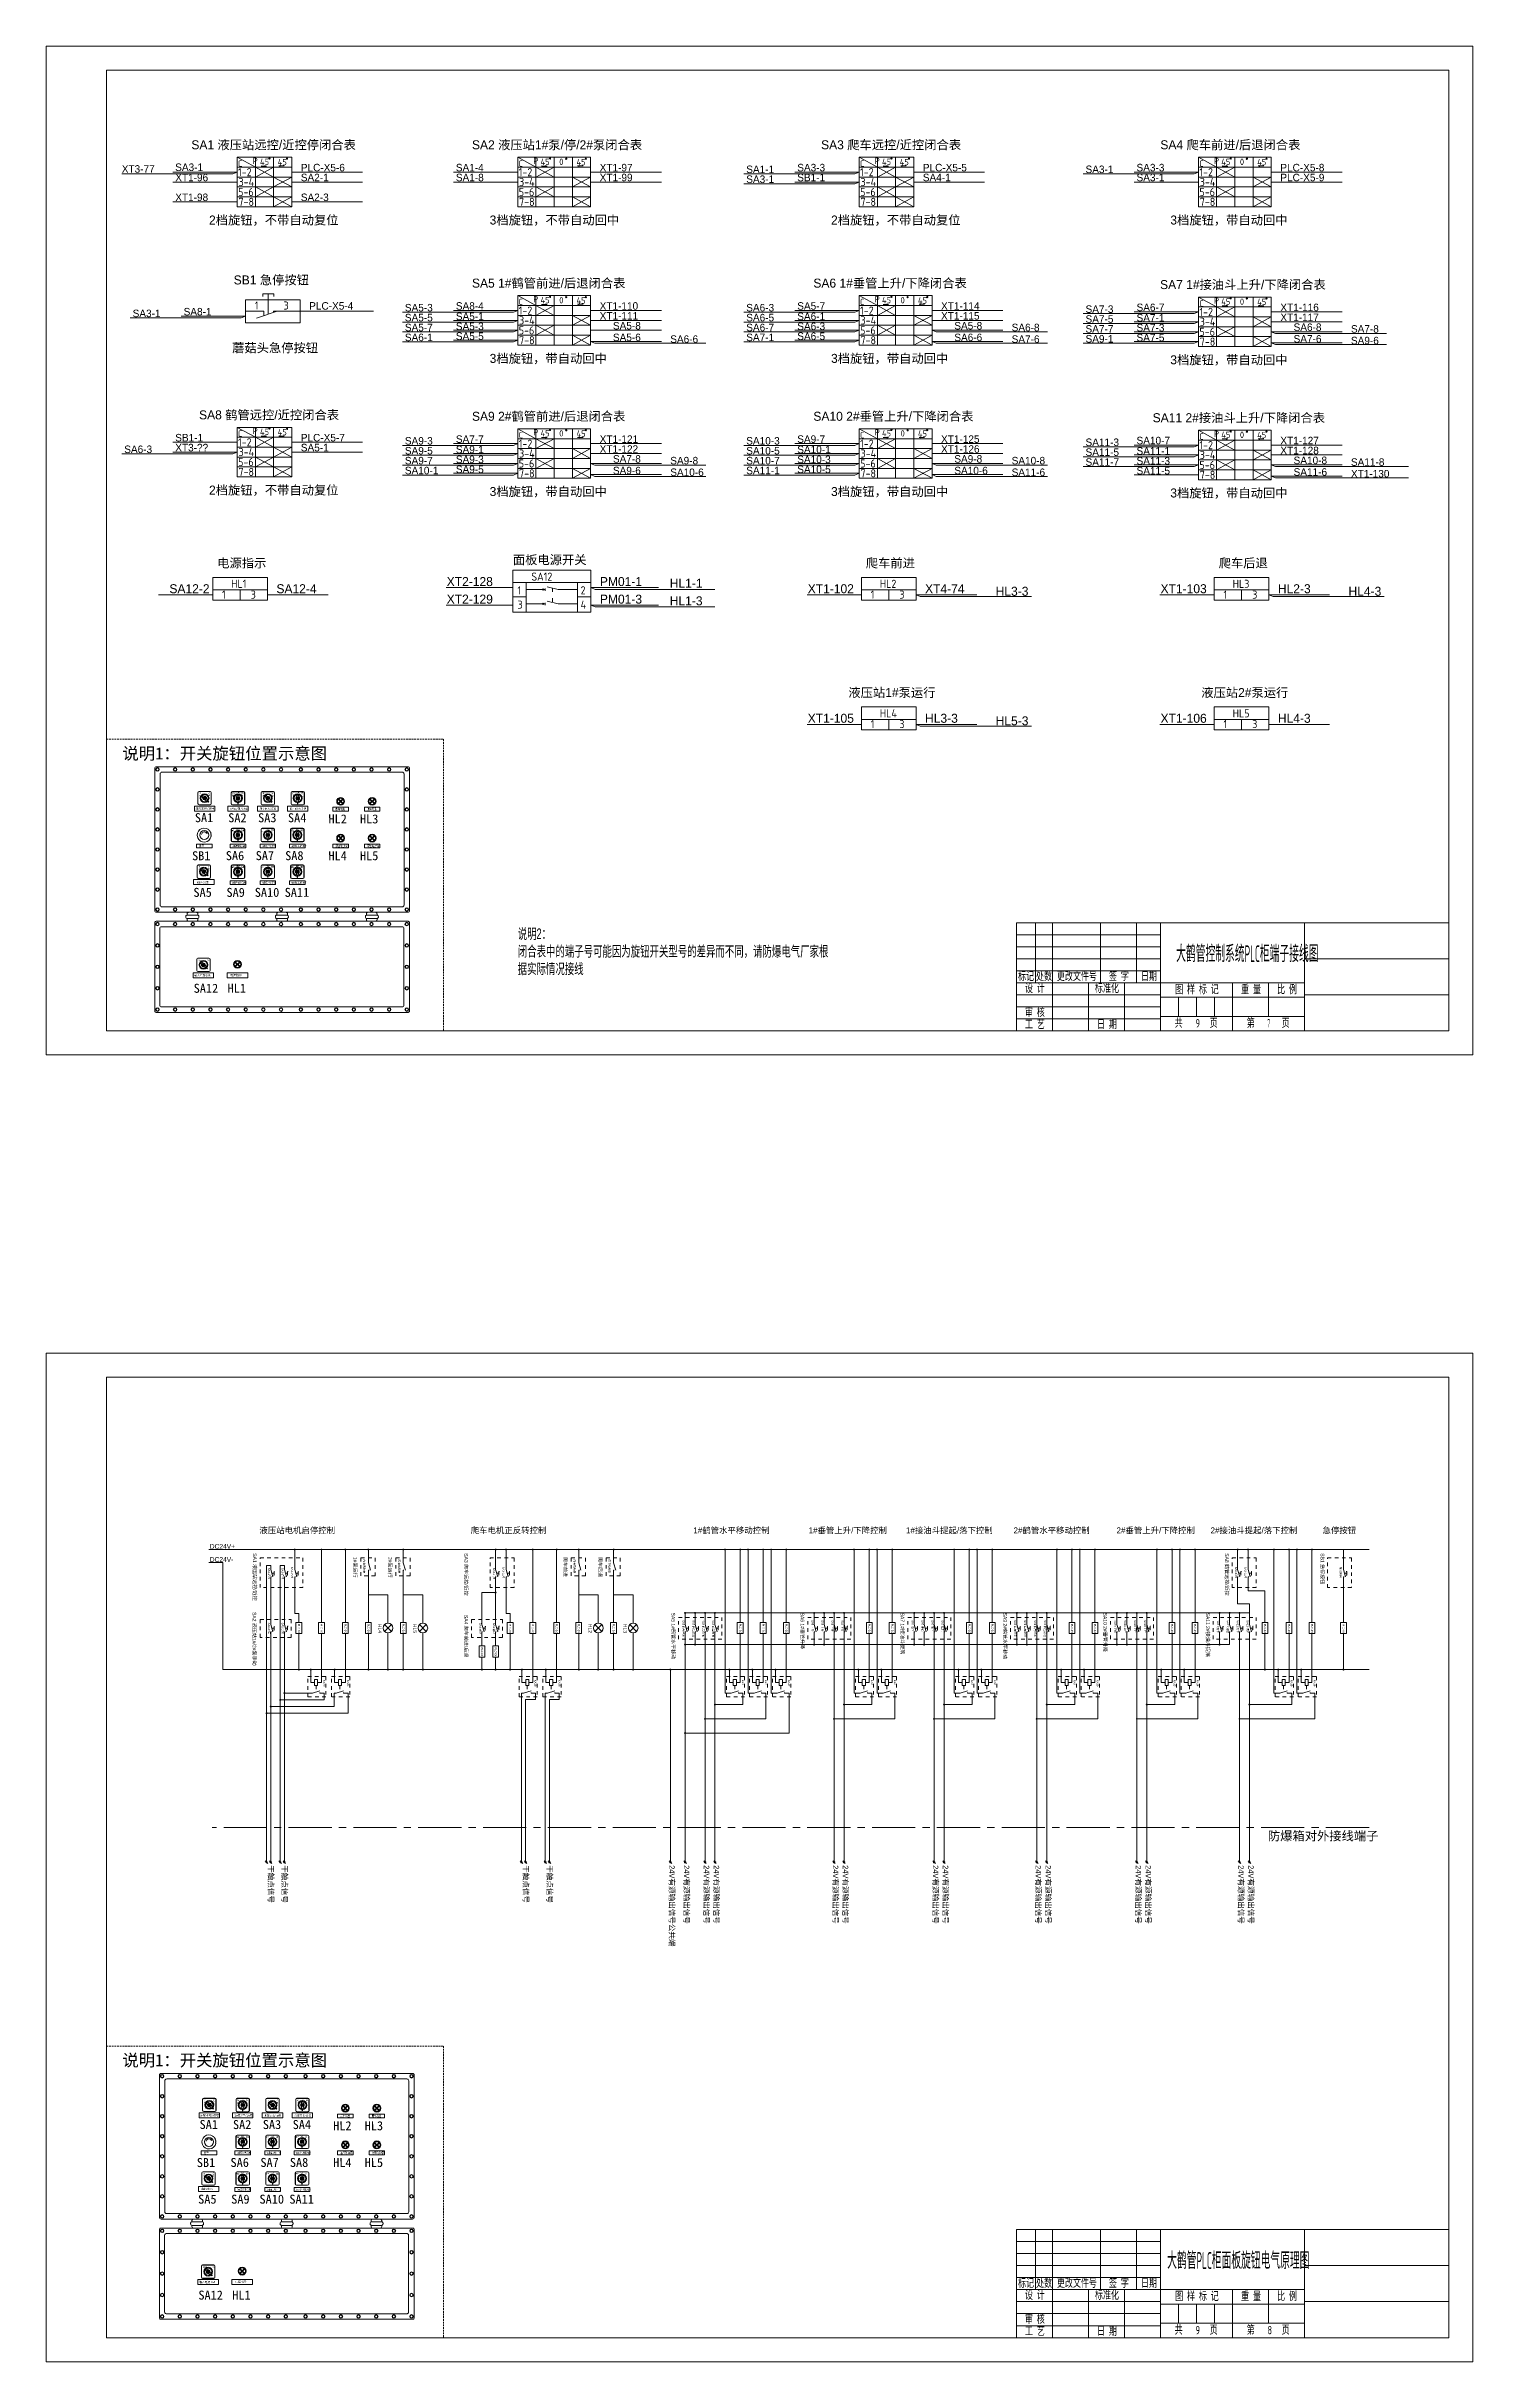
# Model space of a CAD drawing. Header units: millimetres. Extents: x 32721 to 72822, y 57624 to 123188.
# Drawn here: x 42543 to 46503, y 57624 to 64052 of the extents above; entities that cross this region are included whole.
import ezdxf
from ezdxf.enums import TextEntityAlignment as Align

# ---------------------------------------------------------------- set-up
doc = ezdxf.new("R2010")
doc.units = ezdxf.units.MM
doc.header["$LTSCALE"] = 10
for name, pattern in [('DASHED', [0.75, 0.5, -0.25]), ('点画线', [18, 12, -2, 2, -2]), ('虚线', [2, 1, -1])]:
    doc.linetypes.add(name, pattern=pattern)
doc.layers.get('0').update_dxf_attribs({"lineweight": 18})
for name, color, linetype, lineweight in [('1轮廓实线层', 7, 'Continuous', 18), ('2细线层', 4, 'Continuous', 18), ('6文字层', 3, 'Continuous', 18), ('图框层', 7, 'Continuous', 18)]:
    doc.layers.add(name, color=color, linetype=linetype, lineweight=lineweight)
doc.styles.add('FS', font='')
doc.styles.add('PC_TEXTSTYLE', font='', dxfattribs={"width": 0.8})
doc.styles.get("Standard").update_dxf_attribs({"font": 'isocp.shx', "width": 0.707, "bigfont": 'hztxt.shx'})
doc.styles.add('宋体', font='')
doc.styles.add('样式 1', font='SIMYOU.TTF', dxfattribs={"width": 0.75})
doc.styles.add('长仿宋', font='', dxfattribs={"width": 0.7})
doc.styles.get('FS').set_extended_font_data('宋体')
doc.styles.get('PC_TEXTSTYLE').set_extended_font_data('幼圆')
doc.styles.get('宋体').set_extended_font_data('宋体')
doc.styles.get('长仿宋').set_extended_font_data('宋体')

msp = doc.modelspace()

# ---------------------------------------------------------------- texts
at = {"color": 3, "style": 'FS'}
for p in [(42754.48, 62072.18), (42754.48, 58444.22)]:
    msp.add_text('说明1：开关旋钮位置示意图', height=33.3333, dxfattribs=at).set_placement(p)
for s, p in [('SA1', (42955.69, 61898.03)), ('SA2', (43048.34, 61897.76)), ('SA3', (43131.24, 61897.76)), ('SA4', (43214.14, 61897.76)), ('HL2', (43326.59, 61894.47)), ('HL3', (43414.13, 61894.47)), ('SB1', (42947.97, 61792.26)), ('SA6', (43041.62, 61792.55)), ('SA7', (43124.52, 61792.55)), ('SA8', (43206.42, 61792.55)), ('HL4', (43326.59, 61792.26)), ('HL5', (43414.13, 61792.26)), ('SA5', (42951.8, 61690.6)), ('SA9', (43043.54, 61690.57)), ('SA10', (43122.07, 61690.6)), ('SA11', (43205.04, 61690.6)), ('SA12', (42952.42, 61424.32)), ('HL1', (43046.51, 61424.32)), ('SA1', (42968.79, 58270.09)), ('SA2', (43061.44, 58269.82)), ('SA3', (43144.34, 58269.82)), ('SA4', (43227.24, 58269.82)), ('HL2', (43339.69, 58266.53)), ('HL3', (43427.22, 58266.53)), ('SB1', (42961.07, 58164.32)), ('SA6', (43054.72, 58164.61)), ('SA7', (43137.62, 58164.61)), ('SA8', (43219.52, 58164.61)), ('HL4', (43339.69, 58164.32)), ('HL5', (43427.22, 58164.32)), ('SA5', (42964.9, 58062.66)), ('SA9', (43056.63, 58062.63)), ('SA10', (43135.17, 58062.66)), ('SA11', (43218.13, 58062.66)), ('SA12', (42965.51, 57796.38)), ('HL1', (43059.61, 57796.38))]:
    msp.add_text(s, height=25, rotation=0.206843, dxfattribs=at).set_placement(p)
at = {"style": 'PC_TEXTSTYLE', "width": 0.8}
for s, p in [('OFF', (42964.87, 61512.28)), ('ON', (42989.67, 61512.57)), ('OFF', (42977.97, 57884.34)), ('ON', (43002.76, 57884.64))]:
    msp.add_text(s, height=4.245, rotation=360, dxfattribs=at).set_placement(p)
at = {"layer": '1轮廓实线层', "style": '样式 1'}
for s, height, p in [('XT3-77', 20.833, (42752.79, 63701.08)), ('SA3-1', 20.833, (42901.13, 63705.84)), ('PLC-X5-6', 20.833, (43249.82, 63704.85)), ('SA1-4', 20.833, (43680.3, 63704.85)), ('XT1-97', 20.833, (44079.5, 63704.85)), ('SA1-1', 20.833, (44486.48, 63700.09)), ('SA3-3', 20.833, (44628.07, 63704.85)), ('PLC-X5-5', 20.833, (44976.65, 63704.85)), ('SA3-1', 20.833, (45428.43, 63700.09)), ('SA3-3', 20.833, (45570.02, 63704.85)), ('PLC-X5-8', 20.833, (45969.23, 63704.85)), ('XT1-96', 20.833, (42901.23, 63677.36)), ('XT1-98', 20.833, (42901.23, 63622.38)), ('SA2-1', 20.833, (43249.82, 63677.36)), ('SA2-3', 20.833, (43249.82, 63622.38)), ('SA1-8', 20.833, (43680.3, 63677.36)), ('XT1-99', 20.833, (44079.5, 63677.36)), ('SA3-1', 20.833, (44486.48, 63672.6)), ('SB1-1', 20.833, (44628.07, 63677.36)), ('SA4-1', 20.833, (44976.65, 63677.36)), ('SA3-1', 20.833, (45570.02, 63677.36)), ('PLC-X5-9', 20.833, (45969.23, 63677.36)), ('2档旋钮，不带自动复位', 25, (42995, 63557.19)), ('3档旋钮，不带自动回中', 25, (43774.06, 63557.19)), ('2档旋钮，不带自动复位', 25, (44721.84, 63557.19)), ('3档旋钮，带自动回中', 25, (45663.79, 63557.19)), ('SA3-1', 20.833, (42782.94, 63300.12)), ('SA8-1', 20.833, (42924.53, 63304.88)), ('PLC-X5-4', 20.833, (43273.11, 63320.94)), ('SA5-3', 20.833, (43538.71, 63315.95)), ('SA8-4', 20.833, (43680.3, 63320.71)), ('XT1-110', 20.833, (44079.5, 63320.71)), ('SA6-3', 20.833, (44486.48, 63315.95)), ('SA5-7', 20.833, (44628.07, 63320.71)), ('XT1-114', 20.833, (45027.27, 63320.71)), ('SA7-3', 20.833, (45428.43, 63311.97)), ('SA6-7', 20.833, (45570.02, 63316.73)), ('XT1-116', 20.833, (45969.23, 63316.73)), ('SA5-5', 20.833, (43538.71, 63288.47)), ('SA5-7', 20.833, (43538.71, 63260.98)), ('SA6-1', 20.833, (43538.71, 63233.49)), ('SA5-1', 20.833, (43680.3, 63291.81)), ('SA5-3', 20.833, (43680.3, 63264.32)), ('SA5-5', 20.833, (43680.3, 63236.84)), ('XT1-111', 20.833, (44079.5, 63293.23)), ('SA5-8', 20.833, (44116.35, 63265.74)), ('SA5-6', 20.833, (44116.35, 63233.44)), ('SA6-5', 20.833, (44486.48, 63288.47)), ('SA6-7', 20.833, (44486.48, 63260.98)), ('SA7-1', 20.833, (44486.48, 63233.49)), ('SA6-1', 20.833, (44628.07, 63291.81)), ('SA6-3', 20.833, (44628.07, 63264.32)), ('SA6-5', 20.833, (44628.07, 63236.84)), ('XT1-115', 20.833, (45027.27, 63293.23)), ('SA5-8', 20.833, (45064.12, 63265.74)), ('SA6-6', 20.833, (45064.12, 63233.44)), ('SA6-8', 20.833, (45223.3, 63260.98)), ('SA7-5', 20.833, (45428.43, 63284.48)), ('SA7-7', 20.833, (45428.43, 63256.99)), ('SA7-1', 20.833, (45570.02, 63287.83)), ('SA7-3', 20.833, (45570.02, 63260.34)), ('SA7-5', 20.833, (45570.02, 63232.85)), ('XT1-117', 20.833, (45969.23, 63289.24)), ('SA6-8', 20.833, (46006.07, 63261.75)), ('SA7-8', 20.833, (46165.26, 63256.99)), ('蘑菇头急停按钮', 25, (43059.15, 63202.38)), ('3档旋钮，带自动回中', 25, (43774.06, 63173.06)), ('SA6-6', 20.833, (44275.53, 63228.68)), ('3档旋钮，带自动回中', 25, (44721.84, 63173.06)), ('SA7-6', 20.833, (45223.3, 63228.68)), ('SA9-1', 20.833, (45428.43, 63229.51)), ('3档旋钮，带自动回中', 25, (45663.79, 63169.08)), ('SA7-6', 20.833, (46006.07, 63229.45)), ('SA9-6', 20.833, (46165.26, 63224.69)), ('SA6-3', 20.833, (42759.64, 62922.81)), ('XT3-??', 20.833, (42901.23, 62927.57)), ('SB1-1', 20.833, (42901.23, 62955.05)), ('SA5-1', 20.833, (43249.82, 62927.57)), ('PLC-X5-7', 20.833, (43249.82, 62955.05)), ('SA9-3', 20.833, (43538.71, 62946.31)), ('SA9-5', 20.833, (43538.71, 62918.82)), ('SA7-7', 20.833, (43680.3, 62951.07)), ('SA9-1', 20.833, (43680.3, 62922.17)), ('XT1-121', 20.833, (44079.5, 62951.07)), ('XT1-122', 20.833, (44079.5, 62923.58)), ('SA10-3', 20.833, (44486.48, 62946.31)), ('SA10-5', 20.833, (44486.48, 62918.82)), ('SA9-7', 20.833, (44628.07, 62951.07)), ('SA10-1', 20.833, (44628.07, 62922.17)), ('XT1-125', 20.833, (45027.27, 62951.07)), ('XT1-126', 20.833, (45027.27, 62923.58)), ('SA11-3', 20.833, (45428.43, 62942.33)), ('SA11-5', 20.833, (45428.43, 62914.84)), ('SA10-7', 20.833, (45570.02, 62947.09)), ('SA11-1', 20.833, (45570.02, 62918.18)), ('XT1-127', 20.833, (45969.23, 62947.09)), ('XT1-128', 20.833, (45969.23, 62919.6)), ('SA9-7', 20.833, (43538.71, 62891.34)), ('SA10-1', 20.833, (43538.71, 62863.85)), ('SA9-3', 20.833, (43680.3, 62894.68)), ('SA9-5', 20.833, (43680.3, 62867.19)), ('SA7-8', 20.833, (44116.35, 62896.1)), ('SA9-6', 20.833, (44116.35, 62863.79)), ('SA9-8', 20.833, (44275.53, 62891.34)), ('SA10-6', 20.833, (44275.53, 62859.03)), ('SA10-7', 20.833, (44486.48, 62891.34)), ('SA11-1', 20.833, (44486.48, 62863.85)), ('SA10-3', 20.833, (44628.07, 62894.68)), ('SA10-5', 20.833, (44628.07, 62867.19)), ('SA9-8', 20.833, (45064.12, 62896.1)), ('SA10-6', 20.833, (45064.12, 62863.79)), ('SA10-8', 20.833, (45223.3, 62891.34)), ('SA11-6', 20.833, (45223.3, 62859.03)), ('SA11-7', 20.833, (45428.43, 62887.35)), ('SA11-3', 20.833, (45570.02, 62890.7)), ('SA11-5', 20.833, (45570.02, 62863.21)), ('SA10-8', 20.833, (46006.07, 62892.11)), ('SA11-6', 20.833, (46006.07, 62859.81)), ('XT1-130', 20.833, (46165.26, 62855.05)), ('SA11-8', 20.833, (46165.26, 62887.35)), ('2档旋钮，不带自动复位', 25, (42995, 62807.4)), ('3档旋钮，带自动回中', 25, (43774.06, 62803.42)), ('3档旋钮，带自动回中', 25, (44721.84, 62803.42)), ('3档旋钮，带自动回中', 25, (45663.79, 62799.44)), ('电源指示', 25, (43017.72, 62605.03)), ('面板电源开关', 25, (43838.58, 62614.15)), ('爬车前进', 25, (44818.41, 62605.03)), ('爬车后退', 25, (45797.98, 62605.03)), ('SA12-2', 25, (42885, 62533.61)), ('SA12-4', 25, (43182.15, 62533.61)), ('XT2-128', 25, (43654.82, 62553.53)), ('PM01-1', 25, (44080.17, 62553.53)), ('HL1-1', 25, (44274.05, 62548.77)), ('XT1-102', 25, (44657.09, 62533.61)), ('XT4-74', 25, (44982.84, 62533.61)), ('HL3-3', 25, (45178.87, 62526.53)), ('XT1-103', 25, (45636.66, 62533.61)), ('HL2-3', 25, (45962.42, 62533.61)), ('HL4-3', 25, (46158.45, 62526.53)), ('XT2-129', 25, (43654.82, 62504.76)), ('PM01-3', 25, (44080.17, 62504.76)), ('HL1-3', 25, (44274.05, 62500)), ('液压站1#泵运行', 25, (44770.07, 62245.38)), ('液压站2#泵运行', 25, (45749.65, 62245.38)), ('XT1-105', 25, (44657.09, 62173.96)), ('HL3-3', 25, (44982.84, 62173.96)), ('HL5-3', 25, (45178.87, 62166.88)), ('XT1-106', 25, (45636.66, 62173.96)), ('HL4-3', 25, (45962.42, 62173.96)), ('液压站电机启停控制', 16.667, (43134.92, 59923.55)), ('爬车电机正反转控制', 16.667, (43721.57, 59923.55)), ('1#鹤管水平移动控制', 16.667, (44339.57, 59923.55)), ('1#垂管上升/下降控制', 16.6667, (44659.65, 59923.55)), ('1#接油斗提起/落下控制', 16.6667, (44929.89, 59923.55)), ('2#鹤管水平移动控制', 16.667, (45228.55, 59923.55)), ('2#垂管上升/下降控制', 16.6667, (45514.44, 59923.55)), ('2#接油斗提起/落下控制', 16.6667, (45775.48, 59923.55)), ('急停按钮', 16.667, (46086.33, 59923.55)), ('DC24V+', 13.333, (42997.13, 59880.83)), ('DC24V-', 13.333, (42997.13, 59844.37)), ('防爆箱对外接线端子', 25, (45934.65, 59071.26))]:
    msp.add_text(s, height=height, dxfattribs=at).set_placement(p)
at = {"layer": '1轮廓实线层'}
for s, height, p in [('1-2', 22.5, (43075.71, 63691.24)), ('C', 17.5, (43075.29, 63717.83)), ('45', 17.5, (43136.51, 63722.67)), ('45', 17.5, (43185.68, 63721.85)), ('1-2', 22.5, (43854.77, 63691.24)), ('C', 17.5, (43854.35, 63717.83)), ('45', 17.5, (43915.57, 63722.67)), ('0', 17.5, (43967.22, 63722.44)), ('45', 17.5, (44015.36, 63721.85)), ('1-2', 22.5, (44802.54, 63691.24)), ('C', 17.5, (44802.12, 63717.83)), ('45', 17.5, (44863.34, 63722.67)), ('45', 17.5, (44912.51, 63721.85)), ('1-2', 22.5, (45744.5, 63691.24)), ('C', 17.5, (45744.08, 63717.83)), ('45', 17.5, (45805.3, 63722.67)), ('0', 17.5, (45856.95, 63722.44)), ('45', 17.5, (45905.08, 63721.85)), ('5-6', 22.5, (43075.89, 63636.27)), ('3-4', 22.5, (43076.84, 63664.11)), ('5-6', 22.5, (43854.95, 63636.27)), ('3-4', 22.5, (43855.9, 63664.11)), ('5-6', 22.5, (44802.73, 63636.27)), ('3-4', 22.5, (44803.68, 63664.11)), ('5-6', 22.5, (45744.68, 63636.27)), ('3-4', 22.5, (45745.63, 63664.11)), ('7-8', 22.5, (43076.72, 63608.88)), ('7-8', 22.5, (43855.78, 63608.88)), ('7-8', 22.5, (44803.56, 63608.88)), ('7-8', 22.5, (45745.51, 63608.88)), ('1', 22.5, (43122.14, 63321.11)), ('3', 22.5, (43201.84, 63321.11)), ('1-2', 22.5, (43854.77, 63307.11)), ('C', 17.5, (43854.35, 63333.69)), ('45', 17.5, (43915.57, 63338.54)), ('0', 17.5, (43967.22, 63338.31)), ('45', 17.5, (44015.36, 63337.71)), ('1-2', 22.5, (44802.54, 63307.11)), ('C', 17.5, (44802.12, 63333.69)), ('45', 17.5, (44863.34, 63338.54)), ('0', 17.5, (44915, 63338.31)), ('45', 17.5, (44963.13, 63337.71)), ('1-2', 22.5, (45744.5, 63303.12)), ('C', 17.5, (45744.08, 63329.71)), ('45', 17.5, (45805.3, 63334.56)), ('0', 17.5, (45856.95, 63334.32)), ('45', 17.5, (45905.08, 63333.73)), ('5-6', 22.5, (43854.95, 63252.13)), ('3-4', 22.5, (43855.9, 63279.98)), ('5-6', 22.5, (44802.73, 63252.13)), ('3-4', 22.5, (44803.68, 63279.98)), ('5-6', 22.5, (45744.68, 63248.15)), ('3-4', 22.5, (45745.63, 63276)), ('7-8', 22.5, (43855.78, 63224.75)), ('7-8', 22.5, (44803.56, 63224.75)), ('7-8', 22.5, (45745.51, 63220.77)), ('1-2', 22.5, (43075.71, 62941.45)), ('C', 17.5, (43075.29, 62968.03)), ('3-4', 22.5, (43076.84, 62914.32)), ('45', 17.5, (43136.51, 62972.88)), ('45', 17.5, (43185.68, 62972.05)), ('1-2', 22.5, (43854.77, 62937.47)), ('C', 17.5, (43854.35, 62964.05)), ('3-4', 22.5, (43855.9, 62910.34)), ('45', 17.5, (43915.57, 62968.9)), ('0', 17.5, (43967.22, 62968.66)), ('45', 17.5, (44015.36, 62968.07)), ('1-2', 22.5, (44802.54, 62937.47)), ('C', 17.5, (44802.12, 62964.05)), ('3-4', 22.5, (44803.68, 62910.34)), ('45', 17.5, (44863.34, 62968.9)), ('0', 17.5, (44915, 62968.66)), ('45', 17.5, (44963.13, 62968.07)), ('1-2', 22.5, (45744.5, 62933.48)), ('C', 17.5, (45744.08, 62960.07)), ('45', 17.5, (45805.3, 62964.91)), ('0', 17.5, (45856.95, 62964.68)), ('45', 17.5, (45905.08, 62964.09)), ('5-6', 22.5, (43075.89, 62886.47)), ('7-8', 22.5, (43076.72, 62859.09)), ('5-6', 22.5, (43854.95, 62882.49)), ('7-8', 22.5, (43855.78, 62855.11)), ('5-6', 22.5, (44802.73, 62882.49)), ('7-8', 22.5, (44803.56, 62855.11)), ('5-6', 22.5, (45744.68, 62878.51)), ('7-8', 22.5, (45745.51, 62851.13)), ('3-4', 22.5, (45745.63, 62906.35)), ('HL1', 22.5, (43056.66, 62548.56)), ('1', 22.5, (43851.51, 62530.62)), ('SA12', 22.5, (43889.96, 62568.48)), ('2', 22.5, (44026.66, 62530.62)), ('HL2', 22.5, (44857.35, 62548.56)), ('HL3', 22.5, (45836.93, 62548.56)), ('1', 22.5, (43031.18, 62518.62)), ('3', 22.5, (43110.88, 62518.62)), ('3', 22.5, (43851.51, 62490.83)), ('4', 22.5, (44026.66, 62490.83)), ('1', 22.5, (44831.86, 62518.62)), ('3', 22.5, (44911.56, 62518.62)), ('1', 22.5, (45811.44, 62518.62)), ('3', 22.5, (45891.14, 62518.62)), ('1', 22.5, (44831.86, 62158.97)), ('HL4', 22.5, (44857.35, 62188.91)), ('3', 22.5, (44911.56, 62158.97)), ('1', 22.5, (45811.44, 62158.97)), ('HL5', 22.5, (45836.93, 62188.91)), ('3', 22.5, (45891.14, 62158.97))]:
    msp.add_text(s, height=height, dxfattribs=at).set_placement(p)
for s, height, rotation, style, p in [('油泵本地/远程', 5.661, 360, '宋体', (42957.17, 61933)), ('1#泵/停/2#泵', 5.661, 360, '宋体', (43052.66, 61932.4)), ('爬车本地/远程', 4.953, 360, '宋体', (43135.61, 61932.74)), ('爬车前进/后退', 4.953, 360, '宋体', (43219.38, 61932.74)), ('输入电源16A', 5.661, 360, '宋体', (42953.9, 61470.09)), ('电源指示', 5.661, 360, '宋体', (43053.93, 61470.61)), ('配电箱反馈', 5.333, 270, '样式 1', (43423.16, 59850.97)), ('配电箱反馈', 5.333, 270, '样式 1', (43520.04, 59850.97)), ('配电箱反馈', 5.333, 270, '样式 1', (44007.02, 59850.97)), ('配电箱反馈', 5.333, 270, '样式 1', (44103.89, 59850.97)), ('SA1-近控', 5.333, 270, '样式 1', (43158.97, 59827.91)), ('SA1-近控', 5.333, 270, '样式 1', (43196.87, 59827.91)), ('SA1-远控', 5.333, 270, '样式 1', (43222.69, 59830.76)), ('SA3-近控', 5.333, 270, '样式 1', (43783.39, 59827.91)), ('SA3-远控', 5.333, 270, '样式 1', (43809.21, 59830.76)), ('SA8-近控', 5.333, 270, '样式 1', (45843.37, 59830.99)), ('SA8-远控', 5.333, 270, '样式 1', (45869.19, 59830.76)), ('急停按钮', 5.333, 270, '样式 1', (46133.94, 59830.76)), ('SA2-2#泵', 5.333, 270, '样式 1', (43158.97, 59675.77)), ('SA2-1#泵', 5.333, 270, '样式 1', (43196.87, 59675.77)), ('PLC-DI', 5.333, 270, '样式 1', (43241.8, 59672.6)), ('PLC-DO', 5.333, 270, '样式 1', (43304.68, 59672.6)), ('PLC-DO', 5.333, 270, '样式 1', (43370.88, 59672.6)), ('PLC-DI', 5.333, 270, '样式 1', (43434.82, 59672.6)), ('HL4', 10, 270, '样式 1', (43464.32, 59672.15)), ('PLC-DI', 5.333, 270, '样式 1', (43531.69, 59672.6)), ('HL5', 10, 270, '样式 1', (43561.19, 59672.15)), ('SA4-后退', 5.333, 270, '样式 1', (43745.48, 59675.77)), ('SA4-前进', 5.333, 270, '样式 1', (43783.39, 59675.77)), ('PLC-DI', 5.333, 270, '样式 1', (43828.32, 59672.6)), ('PLC-DO', 5.333, 270, '样式 1', (43891.2, 59672.6)), ('PLC-DO', 5.333, 270, '样式 1', (43957.4, 59672.6)), ('PLC-DI', 5.333, 270, '样式 1', (44018.67, 59672.6)), ('HL2', 10, 270, '样式 1', (44048.17, 59672.15)), ('PLC-DI', 5.333, 270, '样式 1', (44115.54, 59672.6)), ('HL3', 10, 270, '样式 1', (44145.05, 59672.15)), ('PLC-DO', 5.333, 270, '样式 1', (44467.15, 59672.6)), ('PLC-DO', 5.333, 270, '样式 1', (44530.92, 59672.6)), ('PLC-DO', 5.333, 270, '样式 1', (44595.1, 59672.6)), ('PLC-DO', 5.333, 270, '样式 1', (44825.41, 59672.6)), ('PLC-DO', 5.333, 270, '样式 1', (44889.18, 59672.6)), ('PLC-DO', 5.333, 270, '样式 1', (45103.16, 59672.6)), ('PLC-DO', 5.333, 270, '样式 1', (45166.93, 59672.6)), ('PLC-DO', 5.333, 270, '样式 1', (45388.24, 59672.6)), ('PLC-DO', 5.333, 270, '样式 1', (45452.01, 59672.6)), ('PLC-DO', 5.333, 270, '样式 1', (45665.99, 59672.6)), ('PLC-DO', 5.333, 270, '样式 1', (45729.76, 59672.6)), ('PLC-DI', 5.333, 270, '样式 1', (45923.93, 59672.6)), ('PLC-DO', 5.333, 270, '样式 1', (45990.81, 59672.6)), ('PLC-DO', 5.333, 270, '样式 1', (46054.57, 59672.6)), ('PLC-DI', 5.333, 270, '样式 1', (46141.81, 59672.6)), ('PLC-DI', 5.333, 270, '样式 1', (43750.22, 59607.06)), ('PLC-DI', 5.333, 270, '样式 1', (43788.12, 59607.06)), ('KA20', 5.333, 270, '样式 1', (43311.92, 59516.93)), ('KA21', 5.333, 270, '样式 1', (43378.12, 59516.93)), ('KA18', 5.333, 270, '样式 1', (43898.44, 59516.93)), ('KA19', 5.333, 270, '样式 1', (43964.64, 59516.93)), ('KA1', 5.333, 270, '样式 1', (44474.39, 59516.93)), ('KA2', 5.333, 270, '样式 1', (44538.16, 59516.93)), ('KA17', 5.333, 270, '样式 1', (44602.34, 59516.93)), ('KA5', 5.333, 270, '样式 1', (44832.65, 59516.93)), ('KA6', 5.333, 270, '样式 1', (44896.42, 59516.93)), ('KA7', 5.333, 270, '样式 1', (45110.4, 59516.93)), ('KA8', 5.333, 270, '样式 1', (45174.17, 59516.93)), ('KA9', 5.333, 270, '样式 1', (45395.48, 59516.93)), ('KA10', 5.333, 270, '样式 1', (45459.25, 59516.93)), ('KA13', 5.333, 270, '样式 1', (45673.23, 59516.93)), ('KA14', 5.333, 270, '样式 1', (45737, 59516.93)), ('KA15', 5.333, 270, '样式 1', (45998.05, 59516.93)), ('KA16', 5.333, 270, '样式 1', (46061.81, 59516.93)), ('干触点信号', 15, 270, '样式 1', (43159.4, 59002.53)), ('干触点信号', 15, 270, '样式 1', (43197.31, 59002.53)), ('干触点信号', 15, 270, '样式 1', (43867.09, 59002.53)), ('干触点信号', 15, 270, '样式 1', (43933.29, 59002.53)), ('24V有源输出信号公共端', 15, 270, '样式 1', (44272.56, 59002.53)), ('24V有源输出信号', 15, 270, '样式 1', (44313.37, 59002.53)), ('24V有源输出信号', 15, 270, '样式 1', (44368.6, 59002.53)), ('24V有源输出信号', 15, 270, '样式 1', (44396.22, 59002.53)), ('24V有源输出信号', 15, 270, '样式 1', (44726.86, 59002.53)), ('24V有源输出信号', 15, 270, '样式 1', (44754.48, 59002.53)), ('24V有源输出信号', 15, 270, '样式 1', (45004.61, 59002.53)), ('24V有源输出信号', 15, 270, '样式 1', (45032.23, 59002.53)), ('24V有源输出信号', 15, 270, '样式 1', (45289.69, 59002.53)), ('24V有源输出信号', 15, 270, '样式 1', (45317.31, 59002.53)), ('24V有源输出信号', 15, 270, '样式 1', (45567.44, 59002.53)), ('24V有源输出信号', 15, 270, '样式 1', (45595.06, 59002.53)), ('24V有源输出信号', 15, 270, '样式 1', (45852.52, 59002.53)), ('24V有源输出信号', 15, 270, '样式 1', (45880.14, 59002.53)), ('油泵本地/远程', 5.661, 360, '宋体', (42970.27, 58305.06)), ('1#泵/停/2#泵', 5.661, 360, '宋体', (43065.76, 58304.46)), ('爬车本地/远程', 4.953, 360, '宋体', (43148.71, 58304.8)), ('爬车前进/后退', 4.953, 360, '宋体', (43232.48, 58304.8)), ('输入电源16A', 5.661, 360, '宋体', (42967, 57842.15)), ('电源指示', 5.661, 360, '宋体', (43067.02, 57842.67))]:
    msp.add_text(s, height=height, rotation=rotation, dxfattribs=dict(at, style=style)).set_placement(p)
at = {"layer": '1轮廓实线层', "style": '长仿宋', "width": 0.7}
for s, height, p in [('爬车前进', 6.681, (43346.23, 61930.76)), ('爬车后退', 6.681, (43433.76, 61930.76)), ('前进', 4.454, (43057.32, 61873.11)), ('停止', 4.454, (43071.32, 61875.81)), ('后退', 4.454, (43084.32, 61873.11)), ('上升', 4.454, (43140.22, 61873.11)), ('停止', 4.454, (43154.22, 61875.81)), ('下降', 4.454, (43167.22, 61873.11)), ('提起', 4.454, (43222.12, 61873.1)), ('停止', 4.454, (43236.12, 61875.8)), ('放下', 4.454, (43249.12, 61873.1)), ('急停', 6.681, (42967.61, 61828.55)), ('前进', 4.454, (43057.32, 61771.16)), ('1#鹤管前进/后退', 5.011, (43059.16, 61829.44)), ('停止', 4.454, (43071.32, 61773.86)), ('后退', 4.454, (43084.32, 61771.16)), ('上升', 4.454, (43140.22, 61771.16)), ('1#垂管上升/下降', 5.011, (43141.67, 61829.13)), ('停止', 4.454, (43154.22, 61773.86)), ('下降', 4.454, (43167.22, 61771.16)), ('提起', 4.454, (43222.12, 61771.15)), ('1#接油斗提起/放下', 5.011, (43222.12, 61829.16)), ('停止', 4.454, (43236.12, 61773.85)), ('放下', 4.454, (43249.12, 61771.15)), ('液压站1#泵', 6.681, (43346.23, 61828.55)), ('液压站2#泵', 6.681, (43433.76, 61828.55)), ('鹤管本地/远程', 5.011, (42961.35, 61728.87)), ('2#鹤管前进/后退', 5.011, (43059.16, 61727.49)), ('2#垂管上升/下降', 5.011, (43141.67, 61727.18)), ('2#接油斗提起/放下', 5.011, (43222.12, 61727.21)), ('爬车前进', 6.681, (43359.33, 58302.82)), ('爬车后退', 6.681, (43446.86, 58302.82)), ('前进', 4.454, (43070.42, 58245.17)), ('停止', 4.454, (43084.42, 58247.87)), ('后退', 4.454, (43097.41, 58245.17)), ('上升', 4.454, (43153.32, 58245.17)), ('停止', 4.454, (43167.32, 58247.87)), ('下降', 4.454, (43180.31, 58245.17)), ('提起', 4.454, (43235.22, 58245.16)), ('停止', 4.454, (43249.22, 58247.87)), ('放下', 4.454, (43262.21, 58245.16)), ('急停', 6.681, (42980.7, 58200.61)), ('1#鹤管前进/后退', 5.011, (43072.26, 58201.5)), ('1#垂管上升/下降', 5.011, (43154.76, 58201.19)), ('1#接油斗提起/放下', 5.011, (43235.22, 58201.23)), ('液压站1#泵', 6.681, (43359.33, 58200.61)), ('液压站2#泵', 6.681, (43446.86, 58200.61)), ('前进', 4.454, (43070.42, 58143.22)), ('停止', 4.454, (43084.42, 58145.92)), ('后退', 4.454, (43097.41, 58143.22)), ('上升', 4.454, (43153.32, 58143.22)), ('停止', 4.454, (43167.32, 58145.92)), ('下降', 4.454, (43180.31, 58143.22)), ('提起', 4.454, (43235.22, 58143.21)), ('停止', 4.454, (43249.22, 58145.91)), ('放下', 4.454, (43262.21, 58143.21)), ('鹤管本地/远程', 5.011, (42974.45, 58100.93)), ('2#鹤管前进/后退', 5.011, (43072.26, 58099.55)), ('2#垂管上升/下降', 5.011, (43154.76, 58099.24)), ('2#接油斗提起/放下', 5.011, (43235.22, 58099.27))]:
    msp.add_text(s, height=height, rotation=360, dxfattribs=at).set_placement(p)
at = {"layer": '1轮廓实线层', "char_height": 25, "attachment_point": 7, "style": '样式 1'}
for s, insert, width in [('{\\W1;SA1 液压站远控/近控停闭合表 }', (42945.96, 63763.34), 717.7083), ('{\\W1;SA2 液压站1#泵/停/2#泵闭合表}', (43725.02, 63763.34), 741.875), ('{\\W1;SA3 爬车远控/近控闭合表}', (44694.2, 63763.34), 608.5417), ('{\\W1;SA4 爬车前进/后退闭合表}', (45636.15, 63763.34), 608.5417), ('{\\W1;SB1 急停按钮}', (43063.51, 63388.13), 316.875), ('{\\W1;SA5 1#鹤管前进/后退闭合表}', (43725.02, 63379.21), 661.875), ('{\\W1;SA6 1#垂管上升/下降闭合表}', (44672.79, 63379.21), 661.875), ('{\\W1;SA7 1#接油斗上升/下降闭合表}', (45635.32, 63375.22), 715.2083), ('{\\W1;SA8 鹤管远控/近控闭合表}', (42967.36, 63013.55), 608.5417), ('{\\W1;SA9 2#鹤管前进/后退闭合表}', (43725.02, 63009.56), 661.875), ('{\\W1;SA10 2#垂管上升/下降闭合表}', (44672.79, 63009.56), 688.5417), ('{\\W1;SA11 2#接油斗上升/下降闭合表}', (45614.75, 63005.58), 741.875)]:
    msp.add_mtext(s, dxfattribs=dict(at, insert=insert, width=width))
at = {"layer": '1轮廓实线层', "char_height": 17.5, "width": 69.971, "attachment_point": 7}
for insert in [(43072.95, 63725.15), (43852.01, 63725.15), (44799.79, 63725.15), (45741.74, 63725.15), (43852.01, 63341.02), (44799.79, 63341.02), (45741.74, 63337.04), (43072.95, 62975.36), (43852.01, 62971.38), (44799.79, 62971.38), (45741.74, 62967.4)]:
    msp.add_mtext('{\\W1;    P}', dxfattribs=dict(at, insert=insert))
at = {"layer": '1轮廓实线层', "attachment_point": 7, "rotation": 270, "style": '样式 1'}
for s, insert, char_height, width in [('{\\W1;SA1 液压站远控/近控}', (43115.98, 59868.39), 10, 201.4167), ('{\\W1;1#泵运行}', (43394.48, 59858.23), 10, 222.0833), ('{\\W1;2#泵运行}', (43491.36, 59858.23), 10, 222.0833), ('{\\W1;SA3 爬车远控/近控}', (43702.61, 59868.39), 10, 180.0833), ('{\\W1;爬车前进}', (43978.33, 59858.23), 10, 222.0833), ('{\\W1;爬车后退}', (44075.21, 59858.23), 10, 222.0833), ('{\\W1;SA8 鹤管远控/近控}', (45814.86, 59868.39), 10, 180.0833), ('{\\W1;SB1 急停按钮}', (46079.84, 59868.39), 10, 126.75), ('{\\W1;SA2 液压站1#/2#泵手动}', (43114.71, 59705.03), 10, 222.0833), ('{\\W1;SA4 爬车前进/后退}', (43702.61, 59697.28), 10, 179.75), ('{\\W1;SA5 1#鹤管水平移动}', (44277.85, 59703.48), 10, 190.0833), ('{\\W1;SA5 鹤管后退}', (44308.42, 59682.38), 5.3333, 67.4222), ('{\\W1;SA5 鹤管前进}', (44336.04, 59682.38), 5.3333, 67.5111), ('{\\W1;SA5 鹤管后退}', (44363.66, 59682.38), 5.3333, 67.4222), ('{\\W1;SA5 鹤管前进}', (44391.28, 59682.38), 5.3333, 67.5111), ('{\\W1;SA6 1#垂管升降}', (44636.33, 59703.48), 10, 148.0833), ('{\\W1;SA6 下降}', (44666.85, 59682.38), 5.3333, 44.8444), ('{\\W1;SA6 上升}', (44694.41, 59682.38), 5.3333, 44.7556), ('{\\W1;SA6 下降}', (44722.09, 59682.38), 5.3333, 44.8444), ('{\\W1;SA6 上升}', (44749.65, 59682.38), 5.3333, 44.7556), ('{\\W1;SA7 1#接油斗提落}', (44914.08, 59703.48), 10, 169.4167), ('{\\W1;SA7 落下}', (44944.66, 59682.38), 5.3333, 44.8444), ('{\\W1;SA7 提起}', (44972.16, 59682.38), 5.3333, 44.8444), ('{\\W1;SA7 落下}', (44999.9, 59682.38), 5.3333, 44.8444), ('{\\W1;SA7 提起}', (45027.4, 59682.38), 5.3333, 44.8444), ('{\\W1;SA9 2#鹤管水平移动}', (45198.93, 59703.48), 10, 190.0833), ('{\\W1;SA9 鹤管后退}', (45229.5, 59682.38), 5.3333, 67.4222), ('{\\W1;SA9 鹤管前进}', (45257.12, 59682.38), 5.3333, 67.5111), ('{\\W1;SA9 鹤管后退}', (45284.74, 59682.38), 5.3333, 67.4222), ('{\\W1;SA9 鹤管前进}', (45312.36, 59682.38), 5.3333, 67.5111), ('{\\W1;SA10 2#垂管升降}', (45476.91, 59703.48), 10, 158.75), ('{\\W1;SA10 下降}', (45507.43, 59682.38), 5.3333, 50.5333), ('{\\W1;SA10 上升}', (45534.99, 59682.38), 5.3333, 50.4444), ('{\\W1;SA10 下降}', (45562.67, 59682.38), 5.3333, 50.5333), ('{\\W1;SA10 上升}', (45590.23, 59682.38), 5.3333, 50.4444), ('{\\W1;SA11 2#接油斗提落}', (45761.99, 59703.48), 10, 180.0833), ('{\\W1;SA11 落下}', (45792.57, 59682.38), 5.3333, 50.5333), ('{\\W1;SA11 提起}', (45820.07, 59682.38), 5.3333, 50.5333), ('{\\W1;SA11 落下}', (45847.81, 59682.38), 5.3333, 50.5333), ('{\\W1;SA11 提起}', (45875.31, 59682.38), 5.3333, 50.5333)]:
    msp.add_mtext(s, dxfattribs=dict(at, insert=insert, char_height=char_height, width=width))
at = {"layer": '6文字层', "width": 0.707}
for s, p in [('标记', (45263.25, 61468.65)), ('处数', (45313.25, 61468.65)), ('标记', (45263.25, 57840.69)), ('处数', (45313.25, 57840.69))]:
    msp.add_text(s, height=23.333, dxfattribs=at).set_placement(p, align=Align.MIDDLE_CENTER)
at = {"layer": '6文字层', "insert": (43852.1, 61602.91), "char_height": 29.1667, "width": 884.0206, "attachment_point": 1, "style": 'PC_TEXTSTYLE'}
msp.add_mtext('{\\W0.64;说明2：\\P闭合表中的端子号可能因为旋钮开关型号的差异而不同，请防爆电气厂家根据实际情况接线}', dxfattribs=at)
at = {"layer": '6文字层', "char_height": 23.333, "attachment_point": 5}
for s, insert, width in [(' 更改文件号 ', (45399.1, 61468.65), 136.1949), (' 签 字 ', (45515.76, 61468.65), 74.4298), (' 日期 ', (45599.1, 61468.65), 61.9599), (' 设 计 ', (45282.43, 61435.35), 74.4298), (' 标准化 ', (45482.43, 61435.35), 86.7049), (' 图 样 标 记 ', (45732.43, 61431.98), 148.8597), (' 重 量 ', (45882.43, 61431.98), 74.4298), (' 比 例 ', (45982.43, 61431.98), 74.4298), (' 工 艺 ', (45282.43, 61335.32), 74.4298), (' 审 核 ', (45282.43, 61368.65), 74.4298), (' 日 期 ', (45482.43, 61335.32), 74.4298), ('共       页', (45735.48, 61338.65), 131.7135), ('第       页', (45935.48, 61338.65), 131.5187), (' 更改文件号 ', (45399.1, 57840.69), 136.1949), (' 签 字 ', (45515.76, 57840.69), 74.4298), (' 日期 ', (45599.1, 57840.69), 61.9599), (' 设 计 ', (45282.43, 57807.39), 74.4298), (' 标准化 ', (45482.43, 57807.39), 86.7049), (' 图 样 标 记 ', (45732.43, 57804.02), 148.8597), (' 重 量 ', (45882.43, 57804.02), 74.4298), (' 比 例 ', (45982.43, 57804.02), 74.4298), (' 审 核 ', (45282.43, 57740.69), 74.4298), ('共       页', (45735.48, 57710.69), 131.7135), ('第       页', (45935.48, 57710.69), 131.5187), (' 工 艺 ', (45282.43, 57707.35), 74.4298), (' 日 期 ', (45482.43, 57707.35), 74.4298)]:
    msp.add_mtext(s, dxfattribs=dict(at, insert=insert, width=width))
at = {"layer": '6文字层'}
for tag, p, height, width in [('大鹤管控制系统PLC柜端子接线图', (45680.17, 61509.55), 46.67, 0.446978), ('9', (45733.75, 61327.96), 23.33, 0.737225), ('7', (45933.75, 61327.96), 23.33, 0.3589), ('大鹤管PLC柜面板旋钮电气原理图', (45655.11, 57881.59), 46.67, 0.446978), ('9', (45733.75, 57700), 23.33, 0.737225), ('8', (45933.75, 57700), 23.33, 0.7359)]:
    msp.add_attdef(tag, p, '', height=height, dxfattribs=dict(at, width=width))

# ---------------------------------------------------------------- blocks, each defined once
blk = doc.blocks.new('本地远程')
for p, q in [((-35, 29), (-35, -29)), ((-35, -29), (-35, 29)), ((29, 35), (-29, 35)), ((-29, 34), (29, 34)), ((-14, 16), (-16, 14)), ((-6, -4), (-16, 12)), ((-15, 15), (-11, 11)), ((-15, 15), (-11, 11)), ((-12, 16), (4, 6)), ((22, -21), (6, 4)), ((34, 29), (34, -29)), ((35, -29), (35, 29)), ((29, -35), (-29, -35)), ((-29, -35), (29, -35)), ((-4, -6), (21, -22)), ((21, -21), (21, -21))]:
    blk.add_line(p, q)
for radius in [23, 8, 4, 2.25]:
    blk.add_circle((0, 0), radius)
for centre, radius, start, end in [((-29, 29), 6, 90, 180), ((-29, 29), 5.5, 90, 180), ((0, 0), 19, 144.8684, 305.9981), ((-14, 13), 2, 135, 206.5651), ((-13, 14), 2, 63.4349, 135), ((0, 0), 19, 324.0019, 125.1316), ((-11, 11), 0.25, 225, 45), ((0, 0), 10, 166.6435, 283.8145), ((0, 0), 10, 346.1855, 103.3565), ((1, 1), 5, 32.9777, 56.6397), ((29, 29), 6, 0, 90), ((29, 29), 5.5, 360, 90), ((-29, -29), 6, 180, 270), ((-29, -29), 5.5, 180, 270), ((-1, -1), 5, 213.3603, 237.0223), ((21, -21), 0.2, 315, 32.8831), ((21, -21), 0.2, 237.1169, 315), ((29, -29), 5.5, 270, 360), ((29, -29), 6, 270, 360)]:
    blk.add_arc(centre, radius, start, end)
at = {"char_height": 8, "attachment_point": 1, "style": 'PC_TEXTSTYLE'}
for s, insert, width in [('本地', (-27, 29), 14.15), ('远程', (20, 29), 15.64)]:
    blk.add_mtext(s, dxfattribs=dict(at, insert=insert, width=width))
blk = doc.blocks.new('液压泵旋钮')
for p, q in [((-35, 29), (-35, -29)), ((-35, -29), (-35, 29)), ((29, 35), (-29, 35)), ((-29, 34), (29, 34)), ((-7, 1), (-3, 20)), ((1, 21), (-1, 21)), ((0, 21), (0, 16)), ((0, 21), (0, 16)), ((3, 20), (7, 1)), ((34, 29), (34, -29)), ((35, -29), (35, 29)), ((29, -35), (-29, -35)), ((-29, -35), (29, -35)), ((-7, -1), (-1, -30)), ((0, -30), (0, -30)), ((1, -30), (7, -1))]:
    blk.add_line(p, q)
for radius in [23, 8, 4, 2.25]:
    blk.add_circle((0, 0), radius)
for centre, radius, start, end in [((-29, 29), 6, 90, 180), ((-29, 29), 5.5, 90, 180), ((0, 0), 19, 99.8684, 260.9981), ((0, 0), 10, 121.6435, 238.8145), ((-2, 0), 5, 168.3603, 192.0223), ((-1, 19), 2, 90, 161.5651), ((0, 16), 0.25, 180, 0), ((1, 19), 2, 18.4349, 90), ((0, 0), 19, 279.0019, 80.1316), ((0, 0), 10, 301.1855, 58.3565), ((2, 0), 5, 347.9777, 11.6397), ((29, 29), 6, 0, 90), ((29, 29), 5.5, 360, 90), ((-29, -29), 6, 180, 270), ((-29, -29), 5.5, 180, 270), ((0, -30), 0.2, 192.1169, 270), ((0, -30), 0.2, 270, 347.8831), ((29, -29), 5.5, 270, 360), ((29, -29), 6, 270, 360)]:
    blk.add_arc(centre, radius, start, end)
at = {"char_height": 8, "attachment_point": 1, "style": 'PC_TEXTSTYLE'}
for s, insert, width in [('1#泵', (-30, 29), 14.15), ('停', (-2, 34), 11), ('2#泵', (17, 29), 15.64)]:
    blk.add_mtext(s, dxfattribs=dict(at, insert=insert, width=width))
blk = doc.blocks.new('爬车旋钮')
for p, q in [((-35, 29), (-35, -29)), ((-35, -29), (-35, 29)), ((29, 35), (-29, 35)), ((-29, 34), (29, 34)), ((-7, 1), (-3, 20)), ((1, 21), (-1, 21)), ((0, 21), (0, 16)), ((0, 21), (0, 16)), ((3, 20), (7, 1)), ((34, 29), (34, -29)), ((35, -29), (35, 29)), ((29, -35), (-29, -35)), ((-29, -35), (29, -35)), ((-7, -1), (-1, -30)), ((0, -30), (0, -30)), ((1, -30), (7, -1))]:
    blk.add_line(p, q)
for radius in [23, 8, 4, 2.25]:
    blk.add_circle((0, 0), radius)
for centre, radius, start, end in [((-29, 29), 6, 90, 180), ((-29, 29), 5.5, 90, 180), ((0, 0), 19, 99.8684, 260.9981), ((0, 0), 10, 121.6435, 238.8145), ((-2, 0), 5, 168.3603, 192.0223), ((-1, 19), 2, 90, 161.5651), ((0, 16), 0.25, 180, 0), ((1, 19), 2, 18.4349, 90), ((0, 0), 19, 279.0019, 80.1316), ((0, 0), 10, 301.1855, 58.3565), ((2, 0), 5, 347.9777, 11.6397), ((29, 29), 6, 0, 90), ((29, 29), 5.5, 360, 90), ((-29, -29), 6, 180, 270), ((-29, -29), 5.5, 180, 270), ((0, -30), 0.2, 192.1169, 270), ((0, -30), 0.2, 270, 347.8831), ((29, -29), 5.5, 270, 360), ((29, -29), 6, 270, 360)]:
    blk.add_arc(centre, radius, start, end)
at = {"char_height": 8, "width": 11, "attachment_point": 1, "style": 'PC_TEXTSTYLE'}
for s, insert in [('前进', (-27, 30)), ('停', (-2, 34)), ('后退', (20, 30))]:
    blk.add_mtext(s, dxfattribs=dict(at, insert=insert))
blk = doc.blocks.new('急停')
for p, q in [((4.2, 5.9), (3.7, 5.4)), ((3.7, 5.4), (7, 2.9)), ((4.6, 6.5), (4.2, 5.9)), ((7, 2.9), (4.6, 6.5)), ((9.5, 13.8), (9.3, 12.9)), ((9.3, 12.9), (10.2, 13.3)), ((10.4, 13.1), (10.2, 12.2)), ((10.2, 12.2), (11, 12.6)), ((11.2, 12.4), (10.9, 11.6)), ((10.9, 11.6), (11.8, 11.9)), ((12, 11.7), (11.7, 10.8)), ((11.7, 10.8), (12.6, 11.1)), ((12.8, 10.9), (12.4, 10)), ((12.4, 10), (13.3, 10.2)), ((13.5, 10), (13, 9.2)), ((13, 9.2), (14, 9.3)), ((14.1, 9.1), (13.6, 8.3)), ((13.6, 8.3), (14.6, 8.4)), ((14.7, 8.2), (14.2, 7.5)), ((14.2, 7.5), (15.1, 7.5)), ((15.2, 7.2), (14.6, 6.5)), ((14.6, 6.5), (15.6, 6.5)), ((15.7, 6.2), (15.1, 5.6)), ((15.1, 5.6), (16, 5.5)), ((16.1, 5.2), (15.4, 4.6)), ((15.4, 4.6), (16.3, 4.4)), ((16.4, 4.1), (15.7, 3.6)), ((15.7, 3.6), (16.6, 3.4)), ((16.7, 3.1), (16, 2.6)), ((16, 2.6), (16.8, 2.3)), ((16.9, 2), (16.1, 1.5)), ((16.1, 1.5), (17, 1.2)), ((17, 0.9), (16.2, 0.5)), ((16.2, 0.5), (17.1, 0.1)), ((16.9, -3.5), (16, -3.7)), ((16, -3.7), (16.7, -4.3)), ((17, -2.4), (16.1, -2.7)), ((16.1, -2.7), (16.9, -3.2)), ((17.1, -1.3), (16.2, -1.6)), ((16.2, -1.6), (17, -2.1)), ((17.1, -0.2), (16.3, -0.6)), ((16.3, -0.6), (17.1, -1))]:
    blk.add_line(p, q)
blk.add_circle((-0.4, -0.7), 11.2)
for centre, radius, start, end in [((-0.4, -0.7), 17.5, 55.51236, 348.05942), ((0, 0), 7.26, 55.00862, 172.08089), ((-0.4, -0.7), 17.5, 51.91236, 52.85942), ((-0.4, -0.7), 17.5, 48.31236, 49.25942), ((-0.4, -0.7), 17.5, 44.71236, 45.65942), ((-0.4, -0.7), 17.5, 41.11236, 42.05942), ((-0.4, -0.7), 17.5, 37.51236, 38.45942), ((-0.4, -0.7), 17.5, 33.91236, 34.85942), ((-0.4, -0.7), 17.5, 30.31236, 31.25942), ((-0.4, -0.7), 17.5, 26.71236, 27.65942), ((-0.4, -0.7), 17.5, 23.11236, 24.05942), ((-0.4, -0.7), 17.5, 19.51236, 20.45942), ((-0.4, -0.7), 17.5, 15.91236, 16.85942), ((-0.4, -0.7), 17.5, 12.31236, 13.25942), ((-0.4, -0.7), 17.5, 8.71236, 9.65942), ((-0.4, -0.7), 17.5, 5.11236, 6.05942), ((-0.4, -0.7), 17.5, 1.51236, 2.45942), ((-0.4, -0.7), 17.5, 350.71236, 351.65942), ((-0.4, -0.7), 17.5, 354.31236, 355.25942), ((-0.4, -0.7), 17.5, 357.91236, 358.85942)]:
    blk.add_arc(centre, radius, start, end)

# ---------------------------------------------------------------- linework, layer by layer
for p, q in [((43072.95, 63702.73), (42894.38, 63702.73)), ((43224.81, 63702.73), (43421.53, 63702.73)), ((43852.01, 63702.73), (43673.44, 63702.73)), ((44054.49, 63702.73), (44251.21, 63702.73)), ((44799.79, 63702.73), (44621.22, 63702.73)), ((44951.64, 63702.73), (45148.37, 63702.73)), ((45741.74, 63702.73), (45563.17, 63702.73)), ((45944.22, 63702.73), (46140.94, 63702.73)), ((43072.95, 63675.24), (42894.38, 63675.24)), ((43224.81, 63675.24), (43421.53, 63675.24)), ((43852.01, 63675.24), (43673.44, 63675.24)), ((44054.49, 63675.24), (44251.21, 63675.24)), ((44799.79, 63675.24), (44621.22, 63675.24)), ((44951.64, 63675.24), (45148.37, 63675.24)), ((45741.74, 63675.24), (45563.17, 63675.24)), ((45944.22, 63675.24), (46140.94, 63675.24)), ((43072.95, 63620.27), (42894.38, 63620.27)), ((43224.81, 63620.27), (43421.53, 63620.27)), ((43096.25, 63316.51), (43146.98, 63316.51)), ((43126.57, 63296.89), (43184.37, 63316.51)), ((43159.64, 63364.94), (43144.46, 63364.94)), ((43144.46, 63364.94), (43144.46, 63357.23)), ((43146.98, 63316.51), (43146.98, 63303.81)), ((43159.64, 63364.94), (43159.64, 63308.11)), ((43159.64, 63364.94), (43174.82, 63364.94)), ((43248.1, 63316.51), (43174.34, 63316.51)), ((43174.34, 63316.51), (43174.34, 63313.1)), ((43174.82, 63364.94), (43174.82, 63357.23)), ((43180.6, 63316.51), (43180.6, 63316.51)), ((43248.1, 63316.51), (43451.96, 63316.51)), ((43852.01, 63318.6), (43673.44, 63318.6)), ((44054.49, 63318.6), (44251.21, 63318.6)), ((44799.79, 63318.6), (44621.22, 63318.6)), ((45002.26, 63318.6), (45198.99, 63318.6)), ((43096.25, 63302.76), (42917.68, 63302.76)), ((43852.01, 63291.11), (43673.44, 63291.11)), ((43852.01, 63263.62), (43673.44, 63263.62)), ((44054.49, 63291.11), (44251.21, 63291.11)), ((44054.49, 63263.62), (44251.21, 63263.62)), ((44799.79, 63291.11), (44621.22, 63291.11)), ((44799.79, 63263.62), (44621.22, 63263.62)), ((45002.26, 63291.11), (45198.99, 63291.11)), ((45002.26, 63263.62), (45198.99, 63263.62)), ((45741.74, 63314.62), (45563.17, 63314.62)), ((45741.74, 63287.13), (45563.17, 63287.13)), ((45741.74, 63259.64), (45563.17, 63259.64)), ((45944.22, 63314.62), (46140.94, 63314.62)), ((45944.22, 63287.13), (46140.94, 63287.13)), ((45944.22, 63259.64), (46140.94, 63259.64)), ((43852.01, 63236.14), (43673.44, 63236.14)), ((44054.49, 63232.46), (44251.21, 63232.46)), ((44799.79, 63236.14), (44621.22, 63236.14)), ((45002.26, 63232.46), (45198.99, 63232.46)), ((45741.74, 63232.15), (45563.17, 63232.15)), ((45944.22, 63228.48), (46140.94, 63228.48)), ((43072.95, 62952.94), (42894.38, 62952.94)), ((43224.81, 62952.94), (43421.53, 62952.94)), ((43852.01, 62948.96), (43673.44, 62948.96)), ((44054.49, 62948.96), (44251.21, 62948.96)), ((44799.79, 62948.96), (44621.22, 62948.96)), ((45002.26, 62948.96), (45198.99, 62948.96)), ((45741.74, 62944.97), (45563.17, 62944.97)), ((45944.22, 62944.97), (46140.94, 62944.97)), ((43072.95, 62925.45), (42894.38, 62925.45)), ((43224.81, 62925.45), (43421.53, 62925.45)), ((43852.01, 62921.47), (43673.44, 62921.47)), ((43852.01, 62893.98), (43673.44, 62893.98)), ((43852.01, 62866.49), (43673.44, 62866.49)), ((44054.49, 62921.47), (44251.21, 62921.47)), ((44054.49, 62893.98), (44251.21, 62893.98)), ((44799.79, 62921.47), (44621.22, 62921.47)), ((44799.79, 62893.98), (44621.22, 62893.98)), ((44799.79, 62866.49), (44621.22, 62866.49)), ((45002.26, 62921.47), (45198.99, 62921.47)), ((45002.26, 62893.98), (45198.99, 62893.98)), ((45741.74, 62917.49), (45563.17, 62917.49)), ((45741.74, 62890), (45563.17, 62890)), ((45944.22, 62917.49), (46140.94, 62917.49)), ((45944.22, 62890), (46140.94, 62890)), ((44054.49, 62862.82), (44251.21, 62862.82)), ((45002.26, 62862.82), (45198.99, 62862.82)), ((45741.74, 62862.51), (45563.17, 62862.51)), ((45944.22, 62858.84), (46140.94, 62858.84)), ((43838.58, 62549.09), (43653.16, 62549.09)), ((43838.58, 62597.52), (44055.16, 62597.52)), ((43838.58, 62480.63), (43838.58, 62597.52)), ((43838.58, 62563), (44055.16, 62563)), ((43875.59, 62563), (43875.59, 62480.63)), ((43920.91, 62541.95), (43924.71, 62545.76)), ((43922.81, 62543.85), (43920.91, 62545.76)), ((43928.01, 62546.74), (43928.01, 62540.55)), ((43964.3, 62543.85), (43933.69, 62551.21)), ((43949, 62547.53), (43949, 62537.34)), ((44018.16, 62563), (44018.16, 62480.63)), ((44055.16, 62597.52), (44055.16, 62480.63)), ((44055.16, 62549.09), (44242.95, 62549.09)), ((43005.29, 62529.17), (42854.82, 62529.17)), ((43005.29, 62543.08), (43157.14, 62543.08)), ((43081.22, 62543.08), (43081.22, 62514.02)), ((43157.14, 62529.17), (43325.62, 62529.17)), ((43838.58, 62500.33), (43653.16, 62500.33)), ((43875.59, 62523.21), (43838.58, 62523.21)), ((43838.58, 62523.21), (43875.59, 62523.21)), ((44055.16, 62480.63), (43838.58, 62480.63)), ((43875.59, 62543.85), (43928.01, 62543.85)), ((43875.59, 62504.06), (43928.01, 62504.06)), ((43920.91, 62502.16), (43924.71, 62505.96)), ((43922.81, 62504.06), (43920.91, 62505.96)), ((43922.81, 62543.85), (43924.71, 62541.95)), ((43922.81, 62504.06), (43924.71, 62502.16)), ((43928.01, 62506.95), (43928.01, 62500.76)), ((43964.3, 62504.06), (43933.69, 62511.41)), ((43948.42, 62520.37), (43948.42, 62509.99)), ((44018.16, 62543.85), (43964.3, 62543.85)), ((44018.16, 62504.06), (43964.3, 62504.06)), ((44055.16, 62523.21), (44018.16, 62523.21)), ((44018.16, 62523.21), (44055.16, 62523.21)), ((44055.16, 62500.33), (44242.95, 62500.33)), ((44805.97, 62529.17), (44655.51, 62529.17)), ((44805.97, 62543.08), (44957.83, 62543.08)), ((44881.9, 62543.08), (44881.9, 62514.02)), ((44957.83, 62529.17), (45126.3, 62529.17)), ((45785.55, 62529.17), (45635.09, 62529.17)), ((45785.55, 62543.08), (45937.41, 62543.08)), ((45861.48, 62543.08), (45861.48, 62514.02)), ((45937.41, 62529.17), (46105.88, 62529.17)), ((44805.97, 62169.52), (44655.51, 62169.52)), ((44805.97, 62183.43), (44957.83, 62183.43)), ((44881.9, 62183.43), (44881.9, 62154.37)), ((44957.83, 62169.52), (45126.3, 62169.52)), ((45785.55, 62169.52), (45635.09, 62169.52)), ((45785.55, 62183.43), (45937.41, 62183.43)), ((45861.48, 62183.43), (45861.48, 62154.37)), ((45937.41, 62169.52), (46105.88, 62169.52)), ((43056.68, 61877.96), (43056.68, 61846.96)), ((43056.95, 61846.96), (43056.95, 61877.96)), ((43090.89, 61881.17), (43059.89, 61881.17)), ((43059.89, 61880.9), (43090.89, 61880.9)), ((43090.89, 61844.02), (43059.89, 61844.02)), ((43059.89, 61843.76), (43090.89, 61843.76)), ((43071.76, 61863.01), (43073.81, 61872.96)), ((43071.76, 61861.92), (43075.07, 61846.53)), ((43075.95, 61873.69), (43074.82, 61873.69)), ((43075.17, 61846.44), (43075.6, 61846.44)), ((43075.25, 61873.69), (43075.25, 61870.99)), ((43075.52, 61873.69), (43075.52, 61870.99)), ((43075.71, 61846.53), (43079.01, 61861.92)), ((43076.97, 61872.96), (43079.02, 61863.01)), ((43093.83, 61877.96), (43093.83, 61846.96)), ((43094.1, 61846.96), (43094.1, 61877.96)), ((43139.58, 61877.96), (43139.58, 61846.96)), ((43139.85, 61846.96), (43139.85, 61877.96)), ((43173.79, 61881.17), (43142.79, 61881.17)), ((43142.79, 61880.9), (43173.79, 61880.9)), ((43173.79, 61844.02), (43142.79, 61844.02)), ((43142.79, 61843.76), (43173.79, 61843.76)), ((43154.66, 61863.01), (43156.71, 61872.96)), ((43154.66, 61861.92), (43157.97, 61846.53)), ((43158.85, 61873.69), (43157.72, 61873.69)), ((43158.07, 61846.44), (43158.5, 61846.44)), ((43158.15, 61873.69), (43158.15, 61870.99)), ((43158.42, 61873.69), (43158.42, 61870.99)), ((43158.61, 61846.53), (43161.91, 61861.92)), ((43159.87, 61872.96), (43161.92, 61863.01)), ((43176.73, 61877.96), (43176.73, 61846.96)), ((43177, 61846.96), (43177, 61877.96)), ((43221.48, 61877.96), (43221.48, 61846.95)), ((43221.75, 61846.95), (43221.75, 61877.96)), ((43255.69, 61881.16), (43224.69, 61881.16)), ((43224.69, 61880.89), (43255.69, 61880.89)), ((43255.69, 61844.01), (43224.69, 61844.01)), ((43224.69, 61843.75), (43255.69, 61843.75)), ((43236.56, 61863), (43238.61, 61872.95)), ((43236.56, 61861.91), (43239.87, 61846.52)), ((43240.75, 61873.68), (43239.62, 61873.68)), ((43239.97, 61846.43), (43240.4, 61846.43)), ((43240.05, 61873.68), (43240.05, 61870.98)), ((43240.32, 61873.68), (43240.32, 61870.98)), ((43240.51, 61846.52), (43243.81, 61861.91)), ((43241.77, 61872.95), (43243.82, 61863)), ((43258.63, 61877.96), (43258.63, 61846.95)), ((43258.9, 61846.95), (43258.9, 61877.96)), ((43056.68, 61776.01), (43056.68, 61745.01)), ((43056.95, 61745.01), (43056.95, 61776.01)), ((43090.89, 61779.22), (43059.89, 61779.22)), ((43059.89, 61778.95), (43090.89, 61778.95)), ((43093.83, 61776.01), (43093.83, 61745.01)), ((43094.1, 61745.01), (43094.1, 61776.01)), ((43139.58, 61776.01), (43139.58, 61745.01)), ((43139.85, 61745.01), (43139.85, 61776.01)), ((43173.79, 61779.22), (43142.79, 61779.22)), ((43142.79, 61778.95), (43173.79, 61778.95)), ((43176.73, 61776.01), (43176.73, 61745.01)), ((43177, 61745.01), (43177, 61776.01)), ((43221.48, 61776), (43221.48, 61745)), ((43221.75, 61745), (43221.75, 61776)), ((43255.69, 61779.21), (43224.69, 61779.21)), ((43224.69, 61778.94), (43255.69, 61778.94)), ((43258.63, 61776), (43258.63, 61745)), ((43258.9, 61745), (43258.9, 61776)), ((43090.89, 61742.07), (43059.89, 61742.07)), ((43059.89, 61741.8), (43090.89, 61741.8)), ((43071.76, 61761.06), (43073.81, 61771.01)), ((43071.76, 61759.96), (43075.07, 61744.57)), ((43075.95, 61771.74), (43074.82, 61771.74)), ((43075.17, 61744.49), (43075.6, 61744.49)), ((43075.25, 61771.74), (43075.25, 61769.04)), ((43075.52, 61771.74), (43075.52, 61769.04)), ((43075.71, 61744.57), (43079.01, 61759.96)), ((43076.97, 61771.01), (43079.02, 61761.06)), ((43173.79, 61742.07), (43142.79, 61742.07)), ((43142.79, 61741.8), (43173.79, 61741.8)), ((43154.66, 61761.06), (43156.71, 61771.01)), ((43154.66, 61759.96), (43157.97, 61744.57)), ((43158.85, 61771.74), (43157.72, 61771.74)), ((43158.07, 61744.49), (43158.5, 61744.49)), ((43158.15, 61771.74), (43158.15, 61769.04)), ((43158.42, 61771.74), (43158.42, 61769.04)), ((43158.61, 61744.57), (43161.91, 61759.96)), ((43159.87, 61771.01), (43161.92, 61761.06)), ((43255.69, 61742.06), (43224.69, 61742.06)), ((43224.69, 61741.8), (43255.69, 61741.8)), ((43236.56, 61761.05), (43238.61, 61771)), ((43236.56, 61759.96), (43239.87, 61744.57)), ((43240.75, 61771.73), (43239.62, 61771.73)), ((43239.97, 61744.48), (43240.4, 61744.48)), ((43240.05, 61771.73), (43240.05, 61769.03)), ((43240.32, 61771.73), (43240.32, 61769.03)), ((43240.51, 61744.57), (43243.81, 61759.96)), ((43241.77, 61771), (43243.82, 61761.05)), ((42960.89, 61517.29), (42960.89, 61486.51)), ((42961.15, 61486.51), (42961.15, 61517.29)), ((42994.85, 61520.47), (42964.07, 61520.47)), ((42964.07, 61520.21), (42994.85, 61520.21)), ((42997.77, 61517.29), (42997.77, 61486.51)), ((42998.03, 61486.51), (42998.03, 61517.29)), ((42994.85, 61483.59), (42964.07, 61483.59)), ((42964.07, 61483.32), (42994.85, 61483.32)), ((42976.53, 61499.73), (42970.98, 61508.15)), ((42971.98, 61510.17), (42971.18, 61509.38)), ((42971.49, 61509.68), (42973.38, 61507.79)), ((42971.67, 61509.87), (42973.57, 61507.97)), ((42973.2, 61510.37), (42981.62, 61504.83)), ((42977.3, 61498.97), (42990.42, 61490.48)), ((42990.87, 61490.93), (42982.39, 61504.06)), ((42990.56, 61490.5), (42990.86, 61490.8)), ((43069.78, 58250.03), (43069.78, 58219.02)), ((43070.04, 58219.02), (43070.04, 58250.03)), ((43103.99, 58253.23), (43072.98, 58253.23)), ((43072.98, 58252.97), (43103.99, 58252.97)), ((43084.86, 58235.07), (43086.91, 58245.02)), ((43089.05, 58245.75), (43087.92, 58245.75)), ((43088.35, 58245.75), (43088.35, 58243.05)), ((43088.62, 58245.75), (43088.62, 58243.05)), ((43090.07, 58245.02), (43092.11, 58235.07)), ((43106.93, 58250.03), (43106.93, 58219.02)), ((43107.19, 58219.02), (43107.19, 58250.03)), ((43152.68, 58250.03), (43152.68, 58219.02)), ((43152.94, 58219.02), (43152.94, 58250.03)), ((43186.89, 58253.23), (43155.88, 58253.23)), ((43155.88, 58252.97), (43186.89, 58252.97)), ((43167.76, 58235.07), (43169.8, 58245.02)), ((43171.95, 58245.75), (43170.82, 58245.75)), ((43171.25, 58245.75), (43171.25, 58243.05)), ((43171.52, 58245.75), (43171.52, 58243.05)), ((43172.96, 58245.02), (43175.01, 58235.07)), ((43189.83, 58250.03), (43189.83, 58219.02)), ((43190.09, 58219.02), (43190.09, 58250.03)), ((43234.58, 58250.02), (43234.58, 58219.02)), ((43234.85, 58219.02), (43234.85, 58250.02)), ((43268.79, 58253.22), (43237.78, 58253.22)), ((43237.78, 58252.96), (43268.79, 58252.96)), ((43249.66, 58235.06), (43251.71, 58245.01)), ((43253.85, 58245.74), (43252.72, 58245.74)), ((43253.15, 58245.74), (43253.15, 58243.04)), ((43253.42, 58245.74), (43253.42, 58243.04)), ((43254.87, 58245.01), (43256.91, 58235.06)), ((43271.73, 58250.02), (43271.73, 58219.02)), ((43271.99, 58219.02), (43271.99, 58250.02)), ((43103.99, 58216.08), (43072.98, 58216.08)), ((43072.98, 58215.82), (43103.99, 58215.82)), ((43084.86, 58233.98), (43088.16, 58218.59)), ((43088.27, 58218.5), (43088.7, 58218.5)), ((43088.81, 58218.59), (43092.11, 58233.98)), ((43186.89, 58216.08), (43155.88, 58216.08)), ((43155.88, 58215.82), (43186.89, 58215.82)), ((43167.76, 58233.98), (43171.06, 58218.59)), ((43171.17, 58218.5), (43171.6, 58218.5)), ((43171.71, 58218.59), (43175.01, 58233.98)), ((43268.79, 58216.08), (43237.78, 58216.08)), ((43237.78, 58215.81), (43268.79, 58215.81)), ((43249.66, 58233.97), (43252.96, 58218.58)), ((43253.07, 58218.49), (43253.5, 58218.49)), ((43253.61, 58218.58), (43256.91, 58233.97)), ((43069.78, 58148.07), (43069.78, 58117.07)), ((43070.04, 58117.07), (43070.04, 58148.07)), ((43103.99, 58151.28), (43072.98, 58151.28)), ((43072.98, 58151.01), (43103.99, 58151.01)), ((43103.99, 58114.13), (43072.98, 58114.13)), ((43072.98, 58113.87), (43103.99, 58113.87)), ((43084.86, 58133.12), (43086.91, 58143.07)), ((43084.86, 58132.03), (43088.16, 58116.64)), ((43089.05, 58143.8), (43087.92, 58143.8)), ((43088.27, 58116.55), (43088.7, 58116.55)), ((43088.35, 58143.8), (43088.35, 58141.1)), ((43088.62, 58143.8), (43088.62, 58141.1)), ((43088.81, 58116.64), (43092.11, 58132.03)), ((43090.07, 58143.07), (43092.11, 58133.12)), ((43106.93, 58148.07), (43106.93, 58117.07)), ((43107.19, 58117.07), (43107.19, 58148.07)), ((43152.68, 58148.07), (43152.68, 58117.07)), ((43152.94, 58117.07), (43152.94, 58148.07)), ((43186.89, 58151.28), (43155.88, 58151.28)), ((43155.88, 58151.01), (43186.89, 58151.01)), ((43186.89, 58114.13), (43155.88, 58114.13)), ((43155.88, 58113.87), (43186.89, 58113.87)), ((43167.76, 58133.12), (43169.8, 58143.07)), ((43167.76, 58132.03), (43171.06, 58116.64)), ((43171.95, 58143.8), (43170.82, 58143.8)), ((43171.17, 58116.55), (43171.6, 58116.55)), ((43171.25, 58143.8), (43171.25, 58141.1)), ((43171.52, 58143.8), (43171.52, 58141.1)), ((43171.71, 58116.64), (43175.01, 58132.03)), ((43172.96, 58143.07), (43175.01, 58133.12)), ((43189.83, 58148.07), (43189.83, 58117.07)), ((43190.09, 58117.07), (43190.09, 58148.07)), ((43234.58, 58148.06), (43234.58, 58117.06)), ((43234.85, 58117.06), (43234.85, 58148.06)), ((43268.79, 58151.27), (43237.78, 58151.27)), ((43237.78, 58151), (43268.79, 58151)), ((43268.79, 58114.12), (43237.78, 58114.12)), ((43237.78, 58113.86), (43268.79, 58113.86)), ((43249.66, 58133.11), (43251.71, 58143.06)), ((43249.66, 58132.02), (43252.96, 58116.63)), ((43253.85, 58143.79), (43252.72, 58143.79)), ((43253.07, 58116.54), (43253.5, 58116.54)), ((43253.15, 58143.79), (43253.15, 58141.09)), ((43253.42, 58143.79), (43253.42, 58141.09)), ((43253.61, 58116.63), (43256.91, 58132.02)), ((43254.87, 58143.06), (43256.91, 58133.11)), ((43271.73, 58148.06), (43271.73, 58117.06)), ((43271.99, 58117.06), (43271.99, 58148.06)), ((42973.98, 57889.35), (42973.98, 57858.57)), ((42974.25, 57858.57), (42974.25, 57889.35)), ((43007.95, 57892.53), (42977.17, 57892.53)), ((42977.17, 57892.27), (43007.95, 57892.27)), ((43007.95, 57855.65), (42977.17, 57855.65)), ((42977.17, 57855.38), (43007.95, 57855.38)), ((42989.63, 57871.8), (42984.08, 57880.22)), ((42985.07, 57882.24), (42984.28, 57881.44)), ((42984.58, 57881.74), (42986.48, 57879.85)), ((42984.77, 57881.93), (42986.67, 57880.04)), ((42986.3, 57882.43), (42994.72, 57876.89)), ((42990.4, 57871.03), (43003.52, 57862.54)), ((43003.97, 57862.99), (42995.49, 57876.12)), ((43003.65, 57862.56), (43003.96, 57862.86)), ((43010.87, 57889.35), (43010.87, 57858.57)), ((43011.13, 57858.57), (43011.13, 57889.35))]:
    msp.add_line(p, q)
at = {"lineweight": 40}
for p, q in [((43354.08, 61962.18), (43366.63, 61949.63)), ((43354.08, 61949.63), (43366.63, 61962.18)), ((43441.62, 61962.18), (43454.17, 61949.63)), ((43441.62, 61949.63), (43454.17, 61962.18)), ((43354.08, 61859.97), (43366.63, 61847.42)), ((43354.08, 61847.42), (43366.63, 61859.97)), ((43441.62, 61859.97), (43454.17, 61847.42)), ((43441.62, 61847.42), (43454.17, 61859.97)), ((43067.71, 61509.67), (43080.25, 61497.13)), ((43067.71, 61497.13), (43080.25, 61509.67)), ((43367.18, 58334.24), (43379.73, 58321.7)), ((43367.18, 58321.7), (43379.73, 58334.24)), ((43454.72, 58334.24), (43467.26, 58321.7)), ((43454.72, 58321.7), (43467.26, 58334.24)), ((43367.18, 58232.03), (43379.73, 58219.48)), ((43367.18, 58219.48), (43379.73, 58232.03)), ((43454.72, 58232.03), (43467.26, 58219.48)), ((43454.72, 58219.48), (43467.26, 58232.03)), ((43080.8, 57881.74), (43093.35, 57869.19)), ((43080.8, 57869.19), (43093.35, 57881.74))]:
    msp.add_line(p, q, dxfattribs=at)
for points in [[(43096.25, 63348.3), (43248.1, 63348.3), (43248.1, 63284.72), (43096.25, 63284.72)], [(43005.29, 62577.6), (43157.14, 62577.6), (43157.14, 62514.02), (43005.29, 62514.02)], [(44805.97, 62577.6), (44957.83, 62577.6), (44957.83, 62514.02), (44805.97, 62514.02)], [(45785.55, 62577.6), (45937.41, 62577.6), (45937.41, 62514.02), (45785.55, 62514.02)], [(44805.97, 62217.95), (44957.83, 62217.95), (44957.83, 62154.37), (44805.97, 62154.37)], [(45785.55, 62217.95), (45937.41, 62217.95), (45937.41, 62154.37), (45785.55, 62154.37)]]:
    msp.add_lwpolyline(points, close=True)
for centre, radius in [((43075.39, 61862.46), 12.29), ((43075.39, 61862.46), 4.28), ((43075.39, 61862.46), 2.14), ((43075.39, 61862.46), 1.2), ((43158.29, 61862.46), 12.29), ((43158.29, 61862.46), 4.28), ((43158.29, 61862.46), 2.14), ((43158.29, 61862.46), 1.2), ((43240.19, 61862.45), 12.29), ((43240.19, 61862.45), 4.28), ((43240.19, 61862.45), 2.14), ((43240.19, 61862.45), 1.2), ((43075.39, 61760.51), 12.29), ((43158.29, 61760.51), 12.29), ((43240.19, 61760.5), 12.29), ((43075.39, 61760.51), 4.28), ((43075.39, 61760.51), 2.14), ((43075.39, 61760.51), 1.2), ((43158.29, 61760.51), 4.28), ((43158.29, 61760.51), 2.14), ((43158.29, 61760.51), 1.2), ((43240.19, 61760.5), 4.28), ((43240.19, 61760.5), 2.14), ((43240.19, 61760.5), 1.2), ((42979.46, 61501.9), 12.21), ((42979.46, 61501.9), 4.25), ((42979.46, 61501.9), 2.12), ((42979.46, 61501.9), 1.19), ((43088.49, 58234.53), 12.29), ((43088.49, 58234.53), 4.28), ((43171.38, 58234.53), 12.29), ((43171.38, 58234.53), 4.28), ((43253.29, 58234.52), 12.29), ((43253.29, 58234.52), 4.28), ((43088.49, 58234.53), 2.14), ((43088.49, 58234.53), 1.2), ((43171.38, 58234.53), 2.14), ((43171.38, 58234.53), 1.2), ((43253.29, 58234.52), 2.14), ((43253.29, 58234.52), 1.2), ((43088.49, 58132.57), 12.29), ((43088.49, 58132.57), 4.28), ((43088.49, 58132.57), 2.14), ((43088.49, 58132.57), 1.2), ((43171.38, 58132.57), 12.29), ((43171.38, 58132.57), 4.28), ((43171.38, 58132.57), 2.14), ((43171.38, 58132.57), 1.2), ((43253.29, 58132.56), 12.29), ((43253.29, 58132.56), 4.28), ((43253.29, 58132.56), 2.14), ((43253.29, 58132.56), 1.2), ((42992.56, 57873.96), 12.21), ((42992.56, 57873.96), 4.25), ((42992.56, 57873.96), 2.12), ((42992.56, 57873.96), 1.19)]:
    msp.add_circle(centre, radius)
for centre, radius, start, end in [((43059.89, 61877.96), 3.21, 90, 180), ((43059.89, 61846.96), 3.21, 180, 270), ((43059.89, 61877.96), 2.94, 90, 180), ((43059.89, 61846.96), 2.94, 180, 270), ((43075.39, 61862.46), 10.16, 99.868437, 260.99807), ((43075.39, 61862.46), 5.35, 121.643474, 238.814533), ((43074.38, 61862.47), 2.67, 168.360275, 192.022346), ((43074.82, 61872.62), 1.07, 90, 161.565051), ((43075.17, 61846.55), 0.107, 192.116943, 270), ((43075.39, 61870.99), 0.134, 180, 360), ((43075.6, 61846.55), 0.107, 270, 347.883057), ((43075.95, 61872.62), 1.07, 18.434949, 90), ((43075.39, 61862.46), 10.16, 279.00193, 80.131563), ((43075.39, 61862.46), 5.35, 301.185467, 58.356526), ((43076.4, 61862.47), 2.67, 347.977654, 11.639725), ((43090.89, 61877.96), 3.21, 0, 90), ((43090.89, 61877.96), 2.94, 0, 90), ((43090.89, 61846.96), 2.94, 270, 360), ((43090.89, 61846.96), 3.21, 270, 0), ((43142.79, 61877.96), 3.21, 90, 180), ((43142.79, 61846.96), 3.21, 180, 270), ((43142.79, 61877.96), 2.94, 90, 180), ((43142.79, 61846.96), 2.94, 180, 270), ((43158.29, 61862.46), 10.16, 99.868437, 260.99807), ((43158.29, 61862.46), 5.35, 121.643474, 238.814533), ((43157.28, 61862.47), 2.67, 168.360275, 192.022346), ((43157.72, 61872.62), 1.07, 90, 161.565051), ((43158.07, 61846.55), 0.107, 192.116943, 270), ((43158.29, 61870.99), 0.134, 180, 0), ((43158.5, 61846.55), 0.107, 270, 347.883057), ((43158.85, 61872.62), 1.07, 18.434949, 90), ((43158.29, 61862.46), 10.16, 279.00193, 80.131563), ((43158.29, 61862.46), 5.35, 301.185467, 58.356526), ((43159.3, 61862.47), 2.67, 347.977654, 11.639725), ((43173.79, 61877.96), 3.21, 0, 90), ((43173.79, 61877.96), 2.94, 0, 90), ((43173.79, 61846.96), 2.94, 270, 0), ((43173.79, 61846.96), 3.21, 270, 360), ((43224.69, 61877.96), 3.21, 90, 180), ((43224.69, 61846.95), 3.21, 180, 270), ((43224.69, 61877.96), 2.94, 90, 180), ((43224.69, 61846.95), 2.94, 180, 270), ((43240.19, 61862.45), 10.16, 99.868437, 260.99807), ((43240.19, 61862.45), 5.35, 121.643474, 238.814533), ((43239.18, 61862.46), 2.67, 168.360275, 192.022346), ((43239.62, 61872.61), 1.07, 90, 161.565051), ((43239.97, 61846.54), 0.107, 192.116943, 270), ((43240.19, 61870.98), 0.134, 180, 0), ((43240.4, 61846.54), 0.107, 270, 347.883057), ((43240.75, 61872.61), 1.07, 18.434949, 90), ((43240.19, 61862.45), 10.16, 279.00193, 80.131563), ((43240.19, 61862.45), 5.35, 301.185467, 58.356526), ((43241.2, 61862.46), 2.67, 347.977654, 11.639725), ((43255.69, 61877.96), 3.21, 360, 90), ((43255.69, 61877.96), 2.94, 360, 90), ((43255.69, 61846.95), 2.94, 270, 360), ((43255.69, 61846.95), 3.21, 270, 360), ((43059.89, 61776.01), 3.21, 90, 180), ((43059.89, 61776.01), 2.94, 90, 180), ((43090.89, 61776.01), 3.21, 0, 90), ((43090.89, 61776.01), 2.94, 0, 90), ((43142.79, 61776.01), 3.21, 90, 180), ((43142.79, 61776.01), 2.94, 90, 180), ((43173.79, 61776.01), 3.21, 0, 90), ((43173.79, 61776.01), 2.94, 0, 90), ((43224.69, 61776), 3.21, 90, 180), ((43224.69, 61776), 2.94, 90, 180), ((43255.69, 61776), 3.21, 360, 90), ((43255.69, 61776), 2.94, 360, 90), ((43059.89, 61745.01), 3.21, 180, 270), ((43059.89, 61745.01), 2.94, 180, 270), ((43075.39, 61760.51), 10.16, 99.868437, 260.99807), ((43075.39, 61760.51), 5.35, 121.643474, 238.814533), ((43074.38, 61760.52), 2.67, 168.360275, 192.022346), ((43074.82, 61770.67), 1.07, 90, 161.565051), ((43075.17, 61744.6), 0.107, 192.116943, 270), ((43075.39, 61769.04), 0.134, 180, 0), ((43075.6, 61744.6), 0.107, 270, 347.883057), ((43075.95, 61770.67), 1.07, 18.434949, 90), ((43075.39, 61760.51), 10.16, 279.00193, 80.131563), ((43075.39, 61760.51), 5.35, 301.185467, 58.356526), ((43076.4, 61760.52), 2.67, 347.977654, 11.639725), ((43090.89, 61745.01), 2.94, 270, 0), ((43090.89, 61745.01), 3.21, 270, 360), ((43142.79, 61745.01), 3.21, 180, 270), ((43142.79, 61745.01), 2.94, 180, 270), ((43158.29, 61760.51), 10.16, 99.868437, 260.99807), ((43158.29, 61760.51), 5.35, 121.643474, 238.814533), ((43157.28, 61760.52), 2.67, 168.360275, 192.022346), ((43157.72, 61770.67), 1.07, 90, 161.565051), ((43158.07, 61744.6), 0.107, 192.116943, 270), ((43158.29, 61769.04), 0.134, 180, 0), ((43158.5, 61744.6), 0.107, 270, 347.883057), ((43158.85, 61770.67), 1.07, 18.434949, 90), ((43158.29, 61760.51), 10.16, 279.00193, 80.131563), ((43158.29, 61760.51), 5.35, 301.185467, 58.356526), ((43159.3, 61760.52), 2.67, 347.977654, 11.639725), ((43173.79, 61745.01), 2.94, 270, 360), ((43173.79, 61745.01), 3.21, 270, 360), ((43224.69, 61745), 3.21, 180, 270), ((43224.69, 61745), 2.94, 180, 270), ((43240.19, 61760.5), 10.16, 99.868437, 260.99807), ((43240.19, 61760.5), 5.35, 121.643474, 238.814533), ((43239.18, 61760.51), 2.67, 168.360275, 192.022346), ((43239.62, 61770.66), 1.07, 90, 161.565051), ((43239.97, 61744.59), 0.107, 192.116943, 270), ((43240.19, 61769.03), 0.134, 180, 360), ((43240.4, 61744.59), 0.107, 270, 347.883057), ((43240.75, 61770.66), 1.07, 18.434949, 90), ((43240.19, 61760.5), 10.16, 279.00193, 80.131563), ((43240.19, 61760.5), 5.35, 301.185467, 58.356526), ((43241.2, 61760.51), 2.67, 347.977654, 11.639725), ((43255.69, 61745), 2.94, 270, 0), ((43255.69, 61745), 3.21, 270, 360), ((42964.07, 61517.29), 3.18, 90, 180), ((42964.07, 61517.29), 2.92, 90, 180), ((42994.85, 61517.29), 3.18, 0, 90), ((42994.85, 61517.29), 2.92, 0, 90), ((42964.07, 61486.51), 3.18, 180, 270), ((42964.07, 61486.51), 2.92, 180, 270), ((42979.46, 61501.9), 10.08, 144.868437, 305.99807), ((42971.93, 61508.63), 1.06, 135, 206.565051), ((42972.73, 61509.42), 1.06, 63.434949, 135), ((42973.48, 61507.88), 0.133, 225, 45), ((42979.46, 61501.9), 10.08, 324.00193, 125.131563), ((42979.46, 61501.9), 5.31, 166.643474, 283.814533), ((42978.74, 61501.19), 2.65, 213.360275, 237.022346), ((42979.46, 61501.9), 5.31, 346.185467, 103.356526), ((42980.16, 61502.61), 2.65, 32.977654, 56.639725), ((42990.48, 61490.57), 0.106, 237.116943, 315), ((42990.79, 61490.88), 0.106, 315, 32.883057), ((42994.85, 61486.51), 2.92, 270, 360), ((42994.85, 61486.51), 3.18, 270, 360), ((43072.98, 58250.03), 3.21, 90, 180), ((43072.98, 58250.03), 2.94, 90, 180), ((43088.49, 58234.53), 10.16, 99.868437, 260.99807), ((43088.49, 58234.53), 5.35, 121.643474, 238.814533), ((43087.92, 58244.68), 1.07, 90, 161.565051), ((43088.49, 58243.05), 0.134, 180, 360), ((43089.05, 58244.68), 1.07, 18.434949, 90), ((43088.49, 58234.53), 10.16, 279.00193, 80.131563), ((43088.49, 58234.53), 5.35, 301.185467, 58.356526), ((43103.99, 58250.03), 3.21, 0, 90), ((43103.99, 58250.03), 2.94, 0, 90), ((43155.88, 58250.03), 3.21, 90, 180), ((43155.88, 58250.03), 2.94, 90, 180), ((43171.38, 58234.53), 10.16, 99.868437, 260.99807), ((43171.38, 58234.53), 5.35, 121.643474, 238.814533), ((43170.82, 58244.68), 1.07, 90, 161.565051), ((43171.38, 58243.05), 0.134, 180, 360), ((43171.95, 58244.68), 1.07, 18.434949, 90), ((43171.38, 58234.53), 10.16, 279.00193, 80.131563), ((43171.38, 58234.53), 5.35, 301.185467, 58.356526), ((43186.89, 58250.03), 3.21, 0, 90), ((43186.89, 58250.03), 2.94, 0, 90), ((43237.78, 58250.02), 3.21, 90, 180), ((43237.78, 58250.02), 2.94, 90, 180), ((43253.29, 58234.52), 10.16, 99.868437, 260.99807), ((43253.29, 58234.52), 5.35, 121.643474, 238.814533), ((43252.72, 58244.67), 1.07, 90, 161.565051), ((43253.29, 58243.04), 0.134, 180, 0), ((43253.85, 58244.67), 1.07, 18.434949, 90), ((43253.29, 58234.52), 10.16, 279.00193, 80.131563), ((43253.29, 58234.52), 5.35, 301.185467, 58.356526), ((43268.79, 58250.02), 3.21, 0, 90), ((43268.79, 58250.02), 2.94, 0, 90), ((43072.98, 58219.02), 3.21, 180, 270), ((43072.98, 58219.02), 2.94, 180, 270), ((43087.47, 58234.53), 2.67, 168.360275, 192.022346), ((43088.27, 58218.61), 0.107, 192.116943, 270), ((43088.7, 58218.61), 0.107, 270, 347.883057), ((43089.5, 58234.53), 2.67, 347.977654, 11.639725), ((43103.99, 58219.02), 2.94, 270, 360), ((43103.99, 58219.02), 3.21, 270, 360), ((43155.88, 58219.02), 3.21, 180, 270), ((43155.88, 58219.02), 2.94, 180, 270), ((43170.37, 58234.53), 2.67, 168.360275, 192.022346), ((43171.17, 58218.61), 0.107, 192.116943, 270), ((43171.6, 58218.61), 0.107, 270, 347.883057), ((43172.4, 58234.53), 2.67, 347.977654, 11.639725), ((43186.89, 58219.02), 2.94, 270, 0), ((43186.89, 58219.02), 3.21, 270, 0), ((43237.78, 58219.02), 3.21, 180, 270), ((43237.78, 58219.02), 2.94, 180, 270), ((43252.27, 58234.53), 2.67, 168.360275, 192.022346), ((43253.07, 58218.6), 0.107, 192.116943, 270), ((43253.5, 58218.6), 0.107, 270, 347.883057), ((43254.3, 58234.53), 2.67, 347.977654, 11.639725), ((43268.79, 58219.02), 2.94, 270, 360), ((43268.79, 58219.02), 3.21, 270, 360), ((43072.98, 58148.07), 3.21, 90, 180), ((43072.98, 58117.07), 3.21, 180, 270), ((43072.98, 58148.07), 2.94, 90, 180), ((43072.98, 58117.07), 2.94, 180, 270), ((43088.49, 58132.57), 10.16, 99.868437, 260.99807), ((43088.49, 58132.57), 5.35, 121.643474, 238.814533), ((43087.47, 58132.58), 2.67, 168.360275, 192.022346), ((43087.92, 58142.73), 1.07, 90, 161.565051), ((43088.27, 58116.66), 0.107, 192.116943, 270), ((43088.49, 58141.1), 0.134, 180, 0), ((43088.7, 58116.66), 0.107, 270, 347.883057), ((43089.05, 58142.73), 1.07, 18.434949, 90), ((43088.49, 58132.57), 10.16, 279.00193, 80.131563), ((43088.49, 58132.57), 5.35, 301.185467, 58.356526), ((43089.5, 58132.58), 2.67, 347.977654, 11.639725), ((43103.99, 58148.07), 3.21, 0, 90), ((43103.99, 58148.07), 2.94, 0, 90), ((43103.99, 58117.07), 2.94, 270, 360), ((43103.99, 58117.07), 3.21, 270, 360), ((43155.88, 58148.07), 3.21, 90, 180), ((43155.88, 58117.07), 3.21, 180, 270), ((43155.88, 58148.07), 2.94, 90, 180), ((43155.88, 58117.07), 2.94, 180, 270), ((43171.38, 58132.57), 10.16, 99.868437, 260.99807), ((43171.38, 58132.57), 5.35, 121.643474, 238.814533), ((43170.37, 58132.58), 2.67, 168.360275, 192.022346), ((43170.82, 58142.73), 1.07, 90, 161.565051), ((43171.17, 58116.66), 0.107, 192.116943, 270), ((43171.38, 58141.1), 0.134, 180, 360), ((43171.6, 58116.66), 0.107, 270, 347.883057), ((43171.95, 58142.73), 1.07, 18.434949, 90), ((43171.38, 58132.57), 10.16, 279.00193, 80.131563), ((43171.38, 58132.57), 5.35, 301.185467, 58.356526), ((43172.4, 58132.58), 2.67, 347.977654, 11.639725), ((43186.89, 58148.07), 3.21, 0, 90), ((43186.89, 58148.07), 2.94, 0, 90), ((43186.89, 58117.07), 2.94, 270, 0), ((43186.89, 58117.07), 3.21, 270, 360), ((43237.78, 58148.06), 3.21, 90, 180), ((43237.78, 58117.06), 3.21, 180, 270), ((43237.78, 58148.06), 2.94, 90, 180), ((43237.78, 58117.06), 2.94, 180, 270), ((43253.29, 58132.56), 10.16, 99.868437, 260.99807), ((43253.29, 58132.56), 5.35, 121.643474, 238.814533), ((43252.27, 58132.57), 2.67, 168.360275, 192.022346), ((43252.72, 58142.72), 1.07, 90, 161.565051), ((43253.07, 58116.65), 0.107, 192.116943, 270), ((43253.29, 58141.09), 0.134, 180, 360), ((43253.5, 58116.65), 0.107, 270, 347.883057), ((43253.85, 58142.72), 1.07, 18.434949, 90), ((43253.29, 58132.56), 10.16, 279.00193, 80.131563), ((43253.29, 58132.56), 5.35, 301.185467, 58.356526), ((43254.3, 58132.57), 2.67, 347.977654, 11.639725), ((43268.79, 58148.06), 3.21, 0, 90), ((43268.79, 58148.06), 2.94, 0, 90), ((43268.79, 58117.06), 2.94, 270, 360), ((43268.79, 58117.06), 3.21, 270, 360), ((42977.17, 57889.35), 3.18, 90, 180), ((42977.17, 57858.57), 3.18, 180, 270), ((42977.17, 57889.35), 2.92, 90, 180), ((42977.17, 57858.57), 2.92, 180, 270), ((42992.56, 57873.96), 10.08, 144.868437, 305.99807), ((42985.03, 57880.69), 1.06, 135, 206.565051), ((42985.82, 57881.48), 1.06, 63.434949, 135), ((42986.57, 57879.94), 0.133, 225, 45), ((42992.56, 57873.96), 10.08, 324.00193, 125.131563), ((42992.56, 57873.96), 5.31, 166.643474, 283.814533), ((42991.84, 57873.25), 2.65, 213.360275, 237.022346), ((42992.56, 57873.96), 5.31, 346.185467, 103.356526), ((42993.26, 57874.67), 2.65, 32.977654, 56.639725), ((43003.58, 57862.63), 0.106, 237.116943, 315), ((43003.88, 57862.94), 0.106, 315, 32.883057), ((43007.95, 57889.35), 3.18, 0, 90), ((43007.95, 57889.35), 2.92, 0, 90), ((43007.95, 57858.57), 2.92, 270, 360), ((43007.95, 57858.57), 3.18, 270, 360)]:
    msp.add_arc(centre, radius, start, end)
at = {"layer": '1轮廓实线层'}
for p, q in [((43061.29, 63697.97), (43072.95, 63702.73)), ((44788.12, 63697.97), (44799.79, 63702.73)), ((45730.08, 63697.97), (45741.74, 63702.73)), ((42752.79, 63697.97), (43061.29, 63697.97)), ((44479.63, 63697.97), (44788.12, 63697.97)), ((44479.63, 63670.48), (44788.12, 63670.48)), ((44788.12, 63670.48), (44799.79, 63675.24)), ((45421.58, 63697.97), (45730.08, 63697.97)), ((43840.35, 63313.84), (43852.01, 63318.6)), ((44788.12, 63313.84), (44799.79, 63318.6)), ((42776.09, 63298), (43084.58, 63298)), ((43084.58, 63298), (43096.25, 63302.76)), ((43531.85, 63313.84), (43840.35, 63313.84)), ((43531.85, 63286.35), (43840.35, 63286.35)), ((43531.85, 63258.86), (43840.35, 63258.86)), ((43840.35, 63286.35), (43852.01, 63291.11)), ((43840.35, 63258.86), (43852.01, 63263.62)), ((44479.63, 63313.84), (44788.12, 63313.84)), ((44479.63, 63286.35), (44788.12, 63286.35)), ((44479.63, 63258.86), (44788.12, 63258.86)), ((44788.12, 63286.35), (44799.79, 63291.11)), ((44788.12, 63258.86), (44799.79, 63263.62)), ((45013.93, 63258.86), (45002.26, 63263.62)), ((45322.42, 63258.86), (45013.93, 63258.86)), ((45421.58, 63309.86), (45730.08, 63309.86)), ((45421.58, 63282.37), (45730.08, 63282.37)), ((45421.58, 63254.88), (45730.08, 63254.88)), ((45730.08, 63309.86), (45741.74, 63314.62)), ((45730.08, 63282.37), (45741.74, 63287.13)), ((45730.08, 63254.88), (45741.74, 63259.64)), ((45955.88, 63254.88), (45944.22, 63259.64)), ((46264.37, 63254.88), (45955.88, 63254.88)), ((43531.85, 63231.38), (43840.35, 63231.38)), ((43840.35, 63231.38), (43852.01, 63236.14)), ((44066.15, 63227.7), (44054.49, 63232.46)), ((44374.65, 63227.7), (44066.15, 63227.7)), ((44479.63, 63231.38), (44788.12, 63231.38)), ((44788.12, 63231.38), (44799.79, 63236.14)), ((45013.93, 63227.7), (45002.26, 63232.46)), ((45322.42, 63227.7), (45013.93, 63227.7)), ((45421.58, 63227.39), (45730.08, 63227.39)), ((45730.08, 63227.39), (45741.74, 63232.15)), ((45955.88, 63223.72), (45944.22, 63228.48)), ((46264.37, 63223.72), (45955.88, 63223.72)), ((43531.85, 62944.2), (43840.35, 62944.2)), ((43840.35, 62944.2), (43852.01, 62948.96)), ((44479.63, 62944.2), (44788.12, 62944.2)), ((44788.12, 62944.2), (44799.79, 62948.96)), ((45421.58, 62940.21), (45730.08, 62940.21)), ((45730.08, 62940.21), (45741.74, 62944.97)), ((42752.79, 62920.69), (43061.29, 62920.69)), ((43061.29, 62920.69), (43072.95, 62925.45)), ((43531.85, 62916.71), (43840.35, 62916.71)), ((43531.85, 62889.22), (43840.35, 62889.22)), ((43840.35, 62916.71), (43852.01, 62921.47)), ((43840.35, 62889.22), (43852.01, 62893.98)), ((43840.35, 62861.73), (43852.01, 62866.49)), ((44066.15, 62889.22), (44054.49, 62893.98)), ((44374.65, 62889.22), (44066.15, 62889.22)), ((44479.63, 62916.71), (44788.12, 62916.71)), ((44479.63, 62889.22), (44788.12, 62889.22)), ((44788.12, 62916.71), (44799.79, 62921.47)), ((44788.12, 62889.22), (44799.79, 62893.98)), ((44788.12, 62861.73), (44799.79, 62866.49)), ((45013.93, 62889.22), (45002.26, 62893.98)), ((45322.42, 62889.22), (45013.93, 62889.22)), ((45421.58, 62912.73), (45730.08, 62912.73)), ((45421.58, 62885.24), (45730.08, 62885.24)), ((45730.08, 62912.73), (45741.74, 62917.49)), ((45730.08, 62885.24), (45741.74, 62890)), ((45955.88, 62885.24), (45944.22, 62890)), ((46324.63, 62885.24), (45955.88, 62885.24)), ((43531.85, 62861.73), (43840.35, 62861.73)), ((44066.15, 62858.06), (44054.49, 62862.82)), ((44374.65, 62858.06), (44066.15, 62858.06)), ((44479.63, 62861.73), (44788.12, 62861.73)), ((45013.93, 62858.06), (45002.26, 62862.82)), ((45322.42, 62858.06), (45013.93, 62858.06)), ((45955.88, 62854.08), (45944.22, 62858.84)), ((46324.63, 62854.08), (45955.88, 62854.08)), ((44066.83, 62544.33), (44055.16, 62549.09)), ((44399.29, 62544.33), (44066.83, 62544.33)), ((44066.83, 62495.57), (44055.16, 62500.33)), ((44399.29, 62495.57), (44066.83, 62495.57)), ((44969.49, 62524.41), (44957.83, 62529.17)), ((45277.99, 62524.41), (44969.49, 62524.41)), ((45949.07, 62524.41), (45937.41, 62529.17)), ((46257.56, 62524.41), (45949.07, 62524.41)), ((44969.49, 62164.76), (44957.83, 62169.52)), ((45277.99, 62164.76), (44969.49, 62164.76)), ((42849.18, 62052.11), (43546.64, 62052.11)), ((42864.34, 62036.94), (43531.48, 62036.94)), ((42864.34, 61662.94), (43531.48, 61662.94)), ((42862.56, 61607.64), (43531.73, 61607.64)), ((43254.97, 61622.8), (43547.66, 61622.8)), ((46436.59, 61618.65), (45236.59, 61618.65)), ((45236.59, 61318.65), (45236.59, 61618.65)), ((42848.17, 61370.1), (43547.66, 61370.1)), ((42862.56, 61385.26), (43531.73, 61385.26)), ((45236.59, 61318.65), (46436.59, 61318.65)), ((42994.62, 59878.84), (46215.7, 59878.84)), ((43233.12, 59834.69), (43233.12, 59878.84)), ((43233.12, 59878.84), (43250.31, 59878.84)), ((43307.24, 59738.95), (43307.24, 59878.84)), ((43373.44, 59738.95), (43373.44, 59878.84)), ((43437.38, 59878.84), (43437.38, 59842.11)), ((43437.38, 59853.66), (43437.38, 59842.11)), ((43534.25, 59878.84), (43534.25, 59842.11)), ((43534.25, 59853.66), (43534.25, 59842.11)), ((43790.68, 59834.69), (43790.68, 59878.84)), ((43819.64, 59834.69), (43819.64, 59878.84)), ((43819.64, 59878.84), (43836.83, 59878.84)), ((43893.76, 59738.95), (43893.76, 59878.84)), ((43959.96, 59738.95), (43959.96, 59878.84)), ((44021.23, 59878.84), (44021.23, 59842.11)), ((44021.23, 59853.66), (44021.23, 59842.11)), ((44118.1, 59878.84), (44118.1, 59842.11)), ((44118.1, 59853.66), (44118.1, 59842.11)), ((44427.7, 59584.96), (44427.7, 59878.84)), ((44469.71, 59738.95), (44469.71, 59878.84)), ((44491.47, 59584.96), (44491.47, 59878.84)), ((44533.48, 59738.95), (44533.48, 59878.84)), ((44555.65, 59584.96), (44555.65, 59878.84)), ((44597.66, 59738.95), (44597.66, 59878.84)), ((44785.96, 59584.96), (44785.96, 59878.84)), ((44827.97, 59738.95), (44827.97, 59878.84)), ((44849.73, 59584.96), (44849.73, 59878.84)), ((44891.74, 59738.95), (44891.74, 59878.84)), ((45063.71, 59584.96), (45063.71, 59878.84)), ((45105.72, 59738.95), (45105.72, 59878.84)), ((45127.48, 59584.96), (45127.48, 59878.84)), ((45169.49, 59738.95), (45169.49, 59878.84)), ((45348.79, 59584.96), (45348.79, 59878.84)), ((45390.8, 59738.95), (45390.8, 59878.84)), ((45412.56, 59584.96), (45412.56, 59878.84)), ((45454.57, 59738.95), (45454.57, 59878.84)), ((45626.54, 59584.96), (45626.54, 59878.84)), ((45668.55, 59738.95), (45668.55, 59878.84)), ((45690.31, 59584.96), (45690.31, 59878.84)), ((45732.32, 59738.95), (45732.32, 59878.84)), ((45850.66, 59834.69), (45850.66, 59878.84)), ((45879.62, 59834.69), (45879.62, 59878.84)), ((45912.48, 59878.84), (45929.67, 59878.84)), ((45951.36, 59480.19), (45951.36, 59878.84)), ((45993.37, 59676.53), (45993.37, 59878.84)), ((46015.12, 59480.19), (46015.12, 59878.84)), ((46057.13, 59676.53), (46057.13, 59878.84)), ((46144.37, 59828.92), (46144.37, 59878.84)), ((42994.62, 59842.75), (43033.65, 59842.75)), ((43033.65, 59545.54), (43033.65, 59842.75)), ((43166.26, 59834.69), (43154.7, 59834.69)), ((43154.7, 59834.69), (43154.7, 59012.45)), ((43166.26, 59834.69), (43166.26, 59823.14)), ((43166.26, 59823.14), (43172.11, 59802.73)), ((43166.26, 59802.73), (43166.26, 59785.23)), ((43166.26, 59802.73), (43168.1, 59802.73)), ((43166.26, 59785.23), (43166.26, 59744.97)), ((43169.18, 59812.94), (43175.4, 59812.94)), ((43175.4, 59807.41), (43174.19, 59807.41)), ((43175.4, 59817.65), (43175.4, 59807.41)), ((43175.4, 59817.65), (43176.6, 59817.65)), ((43204.17, 59834.69), (43192.6, 59834.69)), ((43192.6, 59834.69), (43192.6, 59012.73)), ((43204.17, 59834.69), (43204.17, 59823.14)), ((43204.17, 59823.14), (43210.02, 59802.73)), ((43204.17, 59802.73), (43204.17, 59785.23)), ((43204.17, 59802.73), (43206, 59802.73)), ((43204.17, 59785.23), (43204.17, 59744.97)), ((43207.09, 59812.94), (43213.31, 59812.94)), ((43213.31, 59807.62), (43212.1, 59807.62)), ((43213.31, 59817.85), (43213.31, 59807.62)), ((43213.31, 59817.85), (43214.51, 59817.85)), ((43233.12, 59834.69), (43233.12, 59823.14)), ((43233.12, 59823.14), (43238.97, 59802.73)), ((43233.12, 59802.73), (43233.12, 59763.8)), ((43233.12, 59802.73), (43234.96, 59802.73)), ((43236.05, 59812.94), (43242.26, 59812.94)), ((43242.26, 59807.62), (43241.06, 59807.62)), ((43242.26, 59817.85), (43242.26, 59807.62)), ((43242.26, 59817.85), (43243.47, 59817.85)), ((43437.38, 59842.11), (43443.23, 59821.7)), ((43437.38, 59821.7), (43437.38, 59804.2)), ((43437.38, 59821.7), (43439.21, 59821.7)), ((43437.38, 59821.7), (43437.38, 59805.76)), ((43437.38, 59804.2), (43437.38, 59701.38)), ((43534.25, 59842.11), (43540.11, 59821.7)), ((43534.25, 59821.7), (43534.25, 59804.2)), ((43534.25, 59821.7), (43536.09, 59821.7)), ((43534.25, 59821.7), (43534.25, 59805.76)), ((43534.25, 59804.2), (43534.25, 59701.38)), ((43790.68, 59834.69), (43790.68, 59823.14)), ((43790.68, 59823.14), (43796.54, 59802.73)), ((43790.68, 59802.73), (43790.68, 59785.23)), ((43790.68, 59802.73), (43792.52, 59802.73)), ((43790.68, 59785.23), (43790.68, 59744.97)), ((43793.61, 59812.94), (43799.83, 59812.94)), ((43799.83, 59807.62), (43798.62, 59807.62)), ((43799.83, 59817.85), (43799.83, 59807.62)), ((43799.83, 59817.85), (43801.03, 59817.85)), ((43819.64, 59834.69), (43819.64, 59823.14)), ((43819.64, 59823.14), (43825.49, 59802.73)), ((43819.64, 59802.73), (43819.64, 59763.8)), ((43819.64, 59802.73), (43821.48, 59802.73)), ((43822.57, 59812.94), (43828.78, 59812.94)), ((43828.78, 59807.62), (43827.58, 59807.62)), ((43828.78, 59817.85), (43828.78, 59807.62)), ((43828.78, 59817.85), (43829.99, 59817.85)), ((44021.23, 59842.11), (44027.08, 59821.7)), ((44021.23, 59821.7), (44021.23, 59804.2)), ((44021.23, 59821.7), (44023.07, 59821.7)), ((44021.23, 59821.7), (44021.23, 59805.76)), ((44021.23, 59804.2), (44021.23, 59701.38)), ((44118.1, 59842.11), (44123.96, 59821.7)), ((44118.1, 59821.7), (44118.1, 59804.2)), ((44118.1, 59821.7), (44119.94, 59821.7)), ((44118.1, 59821.7), (44118.1, 59805.76)), ((44118.1, 59804.2), (44118.1, 59701.38)), ((45850.66, 59834.69), (45850.66, 59823.14)), ((45850.66, 59823.14), (45856.51, 59802.73)), ((45850.66, 59802.73), (45850.66, 59785.23)), ((45850.66, 59802.73), (45852.5, 59802.73)), ((45850.66, 59785.23), (45850.66, 59728.39)), ((45853.59, 59812.94), (45859.8, 59812.94)), ((45859.8, 59807.62), (45858.6, 59807.62)), ((45859.8, 59817.85), (45859.8, 59807.62)), ((45859.8, 59817.85), (45861.01, 59817.85)), ((45879.62, 59834.69), (45879.62, 59823.14)), ((45879.62, 59823.14), (45885.47, 59802.73)), ((45879.62, 59802.73), (45879.62, 59763.8)), ((45879.62, 59802.73), (45881.45, 59802.73)), ((45882.54, 59812.94), (45888.76, 59812.94)), ((45888.76, 59807.62), (45887.55, 59807.62)), ((45888.76, 59817.85), (45888.76, 59807.62)), ((45888.76, 59817.85), (45889.96, 59817.85)), ((46144.37, 59834.69), (46144.37, 59823.14)), ((46144.37, 59823.14), (46150.23, 59802.73)), ((46144.37, 59802.73), (46144.37, 59763.8)), ((46144.37, 59802.73), (46146.21, 59802.73)), ((46147.3, 59812.94), (46153.52, 59812.94)), ((46153.52, 59817.85), (46152.31, 59817.85)), ((46153.52, 59807.62), (46152.31, 59807.62)), ((46153.52, 59817.85), (46153.52, 59807.62)), ((43166.26, 59744.97), (43166.26, 59695.5)), ((43204.17, 59744.97), (43204.17, 59695.5)), ((43233.12, 59763.8), (43233.12, 59701.38)), ((43307.24, 59738.95), (43307.24, 59676.53)), ((43373.44, 59738.95), (43373.44, 59676.53)), ((43491.81, 59752.79), (43437.38, 59752.79)), ((43491.81, 59752.79), (43491.81, 59674.29)), ((43588.69, 59752.79), (43534.25, 59752.79)), ((43588.69, 59752.79), (43588.69, 59674.29)), ((43752.78, 59744.97), (43752.78, 59759.24)), ((43752.78, 59759.24), (43790.68, 59759.24)), ((43752.78, 59744.97), (43752.78, 59695.5)), ((43790.68, 59744.97), (43790.68, 59695.5)), ((43819.64, 59763.8), (43819.64, 59701.38)), ((43893.76, 59738.95), (43893.76, 59676.53)), ((43959.96, 59738.95), (43959.96, 59676.53)), ((44075.66, 59752.79), (44021.23, 59752.79)), ((44075.66, 59752.79), (44075.66, 59674.29)), ((44172.54, 59752.79), (44118.1, 59752.79)), ((44172.54, 59752.79), (44172.54, 59674.29)), ((44469.71, 59738.95), (44469.71, 59676.53)), ((44533.48, 59738.95), (44533.48, 59676.53)), ((44597.66, 59738.95), (44597.66, 59676.53)), ((44827.97, 59738.95), (44827.97, 59676.53)), ((44891.74, 59738.95), (44891.74, 59676.53)), ((45105.72, 59738.95), (45105.72, 59676.53)), ((45169.49, 59738.95), (45169.49, 59676.53)), ((45390.8, 59738.95), (45390.8, 59676.53)), ((45454.57, 59738.95), (45454.57, 59676.53)), ((45668.55, 59738.95), (45668.55, 59676.53)), ((45732.32, 59738.95), (45732.32, 59676.53)), ((45850.66, 59728.39), (45883.52, 59728.39)), ((45879.62, 59763.8), (45896.29, 59763.8)), ((45883.52, 59728.39), (45883.52, 59682.55)), ((45896.29, 59763.8), (45926.49, 59763.8)), ((45926.49, 59763.8), (45926.49, 59676.53)), ((46144.37, 59763.8), (46144.37, 59676.53)), ((43166.26, 59695.5), (43166.26, 59671)), ((43166.26, 59682.55), (43166.26, 59671)), ((43166.26, 59671), (43172.11, 59650.59)), ((43169.18, 59660.79), (43175.4, 59660.79)), ((43175.4, 59655.27), (43174.19, 59655.27)), ((43175.4, 59665.5), (43175.4, 59655.27)), ((43175.4, 59665.5), (43176.6, 59665.5)), ((43204.17, 59695.5), (43204.17, 59671)), ((43204.17, 59682.55), (43204.17, 59671)), ((43204.17, 59671), (43210.02, 59650.59)), ((43207.09, 59660.79), (43213.31, 59660.79)), ((43213.31, 59655.47), (43212.1, 59655.47)), ((43213.31, 59665.7), (43213.31, 59655.47)), ((43213.31, 59665.7), (43214.51, 59665.7)), ((43233.12, 59701.38), (43244.36, 59701.38)), ((43244.36, 59701.38), (43244.36, 59676.53)), ((43437.38, 59701.38), (43437.38, 59676.53)), ((43482.31, 59651.35), (43501.31, 59670.35)), ((43482.31, 59670.35), (43501.31, 59651.35)), ((43534.25, 59701.38), (43534.25, 59676.53)), ((43579.19, 59651.35), (43598.19, 59670.35)), ((43579.19, 59670.35), (43598.19, 59651.35)), ((43752.78, 59695.5), (43752.78, 59671)), ((43752.78, 59682.55), (43752.78, 59671)), ((43752.78, 59671), (43758.63, 59650.59)), ((43755.7, 59660.79), (43761.92, 59660.79)), ((43761.92, 59655.27), (43760.71, 59655.27)), ((43761.92, 59665.5), (43761.92, 59655.27)), ((43761.92, 59665.5), (43763.12, 59665.5)), ((43790.68, 59695.5), (43790.68, 59671)), ((43790.68, 59682.55), (43790.68, 59671)), ((43790.68, 59671), (43796.54, 59650.59)), ((43793.61, 59660.79), (43799.83, 59660.79)), ((43799.83, 59655.47), (43798.62, 59655.47)), ((43799.83, 59665.7), (43799.83, 59655.47)), ((43799.83, 59665.7), (43801.03, 59665.7)), ((43819.64, 59701.38), (43830.88, 59701.38)), ((43830.88, 59701.38), (43830.88, 59676.53)), ((44021.23, 59701.38), (44021.23, 59676.53)), ((44066.16, 59651.35), (44085.16, 59670.35)), ((44066.16, 59670.35), (44085.16, 59651.35)), ((44118.1, 59701.38), (44118.1, 59676.53)), ((44163.04, 59651.35), (44182.04, 59670.35)), ((44163.04, 59670.35), (44182.04, 59651.35)), ((44399.6, 59702.68), (44316.75, 59702.68)), ((44316.75, 59702.68), (44316.75, 59682.55)), ((44316.75, 59682.55), (44316.75, 59671)), ((44316.75, 59671), (44322.6, 59650.59)), ((44319.67, 59660.79), (44325.89, 59660.79)), ((44325.89, 59655.27), (44324.68, 59655.27)), ((44325.89, 59665.5), (44325.89, 59655.27)), ((44325.89, 59665.5), (44327.09, 59665.5)), ((44344.37, 59682.55), (44344.37, 59702.68)), ((44344.37, 59682.55), (44344.37, 59671)), ((44344.37, 59671), (44350.22, 59650.59)), ((44347.29, 59660.79), (44353.51, 59660.79)), ((44353.51, 59655.27), (44352.3, 59655.27)), ((44353.51, 59665.5), (44353.51, 59655.27)), ((44353.51, 59665.5), (44354.71, 59665.5)), ((44371.98, 59682.55), (44371.98, 59702.68)), ((44371.98, 59682.55), (44371.98, 59671)), ((44371.98, 59671), (44377.84, 59650.59)), ((44374.91, 59660.79), (44381.13, 59660.79)), ((44381.13, 59655.27), (44379.92, 59655.27)), ((44381.13, 59665.5), (44381.13, 59655.27)), ((44381.13, 59665.5), (44382.33, 59665.5)), ((44399.6, 59704.01), (44399.6, 59682.55)), ((44399.6, 59702.68), (44676.34, 59702.68)), ((44399.6, 59682.55), (44399.6, 59671)), ((44399.6, 59671), (44405.46, 59650.59)), ((44402.53, 59660.79), (44408.75, 59660.79)), ((44408.75, 59655.47), (44407.54, 59655.47)), ((44408.75, 59665.7), (44408.75, 59655.47)), ((44408.75, 59665.7), (44409.95, 59665.7)), ((44757.86, 59702.68), (44675, 59702.68)), ((44675, 59702.68), (44675, 59682.55)), ((44675, 59682.55), (44675, 59671)), ((44675, 59671), (44680.86, 59650.59)), ((44677.93, 59660.79), (44684.14, 59660.79)), ((44684.14, 59655.27), (44682.94, 59655.27)), ((44684.14, 59665.5), (44684.14, 59655.27)), ((44684.14, 59665.5), (44685.35, 59665.5)), ((44702.62, 59682.55), (44702.62, 59702.68)), ((44702.62, 59682.55), (44702.62, 59671)), ((44702.62, 59671), (44708.47, 59650.59)), ((44705.55, 59660.79), (44711.76, 59660.79)), ((44711.76, 59655.27), (44710.56, 59655.27)), ((44711.76, 59665.5), (44711.76, 59655.27)), ((44711.76, 59665.5), (44712.97, 59665.5)), ((44730.24, 59682.55), (44730.24, 59702.68)), ((44730.24, 59695.5), (44730.24, 59012.73)), ((44730.24, 59682.55), (44730.24, 59671)), ((44730.24, 59671), (44736.09, 59650.59)), ((44733.17, 59660.79), (44739.38, 59660.79)), ((44739.38, 59655.27), (44738.18, 59655.27)), ((44739.38, 59665.5), (44739.38, 59655.27)), ((44739.38, 59665.5), (44740.59, 59665.5)), ((44757.86, 59704.01), (44757.86, 59682.55)), ((44757.86, 59702.68), (44960.08, 59702.68)), ((44757.86, 59695.5), (44757.86, 59012.73)), ((44757.86, 59682.55), (44757.86, 59671)), ((44757.86, 59671), (44763.71, 59650.59)), ((44760.79, 59660.79), (44767, 59660.79)), ((44767, 59655.47), (44765.8, 59655.47)), ((44767, 59665.7), (44767, 59655.47)), ((44767, 59665.7), (44768.21, 59665.7)), ((44887.05, 59702.68), (44952.76, 59702.68)), ((45035.61, 59702.68), (44952.76, 59702.68)), ((44952.76, 59702.68), (44952.76, 59682.55)), ((44952.76, 59682.55), (44952.76, 59671)), ((44952.76, 59671), (44958.61, 59650.59)), ((44955.68, 59660.79), (44961.9, 59660.79)), ((44961.9, 59655.27), (44960.69, 59655.27)), ((44961.9, 59665.5), (44961.9, 59655.27)), ((44961.9, 59665.5), (44963.1, 59665.5)), ((44980.37, 59682.55), (44980.37, 59702.68)), ((44980.37, 59682.55), (44980.37, 59671)), ((44980.37, 59671), (44986.23, 59650.59)), ((44983.3, 59660.79), (44989.52, 59660.79)), ((44989.52, 59655.27), (44988.31, 59655.27)), ((44989.52, 59665.5), (44989.52, 59655.27)), ((44989.52, 59665.5), (44990.72, 59665.5)), ((45007.99, 59682.55), (45007.99, 59702.68)), ((45007.99, 59695.5), (45007.99, 59012.73)), ((45007.99, 59682.55), (45007.99, 59671)), ((45007.99, 59671), (45013.85, 59650.59)), ((45010.92, 59660.79), (45017.14, 59660.79)), ((45017.14, 59655.27), (45015.93, 59655.27)), ((45017.14, 59665.5), (45017.14, 59655.27)), ((45017.14, 59665.5), (45018.34, 59665.5)), ((45035.61, 59704.01), (45035.61, 59682.55)), ((45035.61, 59702.68), (45237.83, 59702.68)), ((45035.61, 59695.5), (45035.61, 59012.73)), ((45035.61, 59682.55), (45035.61, 59671)), ((45035.61, 59671), (45041.47, 59650.59)), ((45038.54, 59660.79), (45044.76, 59660.79)), ((45044.76, 59655.47), (45043.55, 59655.47)), ((45044.76, 59665.7), (45044.76, 59655.47)), ((45044.76, 59665.7), (45045.96, 59665.7)), ((45320.69, 59702.68), (45237.83, 59702.68)), ((45237.83, 59702.68), (45237.83, 59682.55)), ((45237.83, 59682.55), (45237.83, 59671)), ((45237.83, 59671), (45243.69, 59650.59)), ((45240.76, 59660.79), (45246.97, 59660.79)), ((45246.97, 59655.27), (45245.77, 59655.27)), ((45246.97, 59665.5), (45246.97, 59655.27)), ((45246.97, 59665.5), (45248.18, 59665.5)), ((45265.45, 59682.55), (45265.45, 59702.68)), ((45265.45, 59682.55), (45265.45, 59671)), ((45265.45, 59671), (45271.31, 59650.59)), ((45268.38, 59660.79), (45274.59, 59660.79)), ((45274.59, 59655.27), (45273.39, 59655.27)), ((45274.59, 59665.5), (45274.59, 59655.27)), ((45274.59, 59665.5), (45275.8, 59665.5)), ((45293.07, 59682.55), (45293.07, 59702.68)), ((45293.07, 59695.5), (45293.07, 59012.73)), ((45293.07, 59682.55), (45293.07, 59671)), ((45293.07, 59671), (45298.92, 59650.59)), ((45296, 59660.79), (45302.21, 59660.79)), ((45302.21, 59655.27), (45301.01, 59655.27)), ((45302.21, 59665.5), (45302.21, 59655.27)), ((45302.21, 59665.5), (45303.42, 59665.5)), ((45320.69, 59704.01), (45320.69, 59682.55)), ((45320.69, 59702.68), (45522.91, 59702.68)), ((45320.69, 59695.5), (45320.69, 59012.73)), ((45320.69, 59682.55), (45320.69, 59671)), ((45320.69, 59671), (45326.54, 59650.59)), ((45323.62, 59660.79), (45329.83, 59660.79)), ((45329.83, 59655.47), (45328.63, 59655.47)), ((45329.83, 59665.7), (45329.83, 59655.47)), ((45329.83, 59665.7), (45331.04, 59665.7)), ((45449.88, 59702.68), (45515.59, 59702.68)), ((45598.44, 59702.68), (45515.59, 59702.68)), ((45515.59, 59702.68), (45515.59, 59682.55)), ((45515.59, 59682.55), (45515.59, 59671)), ((45515.59, 59671), (45521.44, 59650.59)), ((45518.51, 59660.79), (45524.73, 59660.79)), ((45524.73, 59655.27), (45523.52, 59655.27)), ((45524.73, 59665.5), (45524.73, 59655.27)), ((45524.73, 59665.5), (45525.93, 59665.5)), ((45543.2, 59682.55), (45543.2, 59702.68)), ((45543.2, 59682.55), (45543.2, 59671)), ((45543.2, 59671), (45549.06, 59650.59)), ((45546.13, 59660.79), (45552.35, 59660.79)), ((45552.35, 59655.27), (45551.14, 59655.27)), ((45552.35, 59665.5), (45552.35, 59655.27)), ((45552.35, 59665.5), (45553.55, 59665.5)), ((45570.82, 59682.55), (45570.82, 59702.68)), ((45570.82, 59695.5), (45570.82, 59012.73)), ((45570.82, 59682.55), (45570.82, 59671)), ((45570.82, 59671), (45576.68, 59650.59)), ((45573.75, 59660.79), (45579.97, 59660.79)), ((45579.97, 59655.27), (45578.76, 59655.27)), ((45579.97, 59665.5), (45579.97, 59655.27)), ((45579.97, 59665.5), (45581.17, 59665.5)), ((45598.44, 59704.01), (45598.44, 59682.55)), ((45598.44, 59702.68), (45800.66, 59702.68)), ((45598.44, 59695.5), (45598.44, 59012.73)), ((45598.44, 59682.55), (45598.44, 59671)), ((45598.44, 59671), (45604.3, 59650.59)), ((45601.37, 59660.79), (45607.59, 59660.79)), ((45607.59, 59655.47), (45606.38, 59655.47)), ((45607.59, 59665.7), (45607.59, 59655.47)), ((45607.59, 59665.7), (45608.79, 59665.7)), ((45883.52, 59702.68), (45800.66, 59702.68)), ((45800.66, 59702.68), (45800.66, 59682.55)), ((45800.66, 59682.55), (45800.66, 59671)), ((45800.66, 59671), (45806.52, 59650.59)), ((45803.59, 59660.79), (45809.81, 59660.79)), ((45809.81, 59655.27), (45808.6, 59655.27)), ((45809.81, 59665.5), (45809.81, 59655.27)), ((45809.81, 59665.5), (45811.01, 59665.5)), ((45828.28, 59682.55), (45828.28, 59702.68)), ((45828.28, 59682.55), (45828.28, 59671)), ((45828.28, 59671), (45834.14, 59650.59)), ((45831.21, 59660.79), (45837.42, 59660.79)), ((45837.42, 59655.27), (45836.22, 59655.27)), ((45837.42, 59665.5), (45837.42, 59655.27)), ((45837.42, 59665.5), (45838.63, 59665.5)), ((45855.9, 59682.55), (45855.9, 59702.68)), ((45855.9, 59682.55), (45855.9, 59671)), ((45855.9, 59671), (45861.75, 59650.59)), ((45858.83, 59660.79), (45865.04, 59660.79)), ((45865.04, 59655.27), (45863.84, 59655.27)), ((45865.04, 59665.5), (45865.04, 59655.27)), ((45865.04, 59665.5), (45866.25, 59665.5)), ((45883.52, 59682.55), (45883.52, 59671)), ((45883.52, 59671), (45889.37, 59650.59)), ((45886.45, 59660.79), (45892.66, 59660.79)), ((45892.66, 59655.47), (45891.46, 59655.47)), ((45892.66, 59665.7), (45892.66, 59655.47)), ((45892.66, 59665.7), (45893.87, 59665.7)), ((43166.26, 59650.59), (43166.26, 59633.08)), ((43166.26, 59650.59), (43168.1, 59650.59)), ((43166.26, 59650.59), (43166.26, 59012.73)), ((43204.17, 59650.59), (43204.17, 59633.08)), ((43204.17, 59650.59), (43206, 59650.59)), ((43204.17, 59650.59), (43204.17, 59014.19)), ((43244.36, 59645.17), (43244.36, 59587.89)), ((43244.36, 59587.89), (43244.36, 59545.54)), ((43307.24, 59645.17), (43307.24, 59552.07)), ((43373.44, 59552.07), (43373.44, 59645.17)), ((43437.38, 59645.17), (43437.38, 59587.89)), ((43437.38, 59587.89), (43437.38, 59545.54)), ((43491.81, 59647.42), (43491.81, 59545.54)), ((43534.25, 59645.17), (43534.25, 59587.89)), ((43534.25, 59587.89), (43534.25, 59545.54)), ((43588.69, 59647.42), (43588.69, 59545.54)), ((43752.78, 59650.59), (43752.78, 59633.08)), ((43752.78, 59650.59), (43754.62, 59650.59)), ((43752.78, 59650.59), (43752.78, 59633.08)), ((43752.78, 59633.08), (43752.78, 59610.99)), ((43790.68, 59650.59), (43790.68, 59633.08)), ((43790.68, 59650.59), (43792.52, 59650.59)), ((43790.68, 59650.59), (43790.68, 59634.65)), ((43790.68, 59633.08), (43790.68, 59610.99)), ((43830.88, 59645.17), (43830.88, 59587.89)), ((43830.88, 59587.89), (43830.88, 59545.54)), ((43893.76, 59645.17), (43893.76, 59552.07)), ((43959.96, 59552.07), (43959.96, 59645.17)), ((44021.23, 59645.17), (44021.23, 59587.89)), ((44021.23, 59587.89), (44021.23, 59545.54)), ((44075.66, 59647.42), (44075.66, 59545.54)), ((44118.1, 59645.17), (44118.1, 59587.89)), ((44118.1, 59587.89), (44118.1, 59545.54)), ((44172.54, 59647.42), (44172.54, 59545.54)), ((44316.75, 59650.59), (44316.75, 59633.08)), ((44316.75, 59650.59), (44318.59, 59650.59)), ((44316.75, 59633.08), (44316.75, 59613.43)), ((45828.28, 59614.77), (44316.75, 59614.77)), ((44316.75, 59614.77), (44316.75, 59012.73)), ((44344.37, 59650.59), (44344.37, 59633.08)), ((44344.37, 59650.59), (44346.2, 59650.59)), ((44344.37, 59633.08), (44344.37, 59613.43)), ((44371.98, 59650.59), (44371.98, 59633.08)), ((44371.98, 59650.59), (44373.82, 59650.59)), ((44371.98, 59650.59), (44371.98, 59012.73)), ((44399.6, 59650.59), (44399.6, 59633.08)), ((44399.6, 59650.59), (44401.44, 59650.59)), ((44399.6, 59650.59), (44399.6, 59012.73)), ((44469.71, 59645.17), (44469.71, 59552.07)), ((44533.48, 59645.17), (44533.48, 59552.07)), ((44597.66, 59645.17), (44597.66, 59552.07)), ((44675, 59650.59), (44675, 59633.08)), ((44675, 59650.59), (44676.84, 59650.59)), ((44675, 59633.08), (44675, 59613.43)), ((44702.62, 59650.59), (44702.62, 59633.08)), ((44702.62, 59650.59), (44704.46, 59650.59)), ((44702.62, 59633.08), (44702.62, 59613.43)), ((44730.24, 59650.59), (44730.24, 59633.08)), ((44730.24, 59650.59), (44732.08, 59650.59)), ((44757.86, 59650.59), (44757.86, 59633.08)), ((44757.86, 59650.59), (44759.7, 59650.59)), ((44827.97, 59645.17), (44827.97, 59552.07)), ((44891.74, 59645.17), (44891.74, 59552.07)), ((44952.76, 59650.59), (44952.76, 59633.08)), ((44952.76, 59650.59), (44954.59, 59650.59)), ((44952.76, 59633.08), (44952.76, 59613.43)), ((44980.37, 59650.59), (44980.37, 59633.08)), ((44980.37, 59650.59), (44982.21, 59650.59)), ((44980.37, 59633.08), (44980.37, 59613.43)), ((45007.99, 59650.59), (45007.99, 59633.08)), ((45007.99, 59650.59), (45009.83, 59650.59)), ((45035.61, 59650.59), (45035.61, 59633.08)), ((45035.61, 59650.59), (45037.45, 59650.59)), ((45105.72, 59645.17), (45105.72, 59552.07)), ((45169.49, 59645.17), (45169.49, 59552.07)), ((45237.83, 59650.59), (45237.83, 59633.08)), ((45237.83, 59650.59), (45239.67, 59650.59)), ((45237.83, 59633.08), (45237.83, 59613.43)), ((45265.45, 59650.59), (45265.45, 59633.08)), ((45265.45, 59650.59), (45267.29, 59650.59)), ((45265.45, 59633.08), (45265.45, 59613.43)), ((45293.07, 59650.59), (45293.07, 59633.08)), ((45293.07, 59650.59), (45294.91, 59650.59)), ((45320.69, 59650.59), (45320.69, 59633.08)), ((45320.69, 59650.59), (45322.53, 59650.59)), ((45390.8, 59645.17), (45390.8, 59552.07)), ((45454.57, 59645.17), (45454.57, 59552.07)), ((45515.59, 59650.59), (45515.59, 59633.08)), ((45515.59, 59650.59), (45517.42, 59650.59)), ((45515.59, 59633.08), (45515.59, 59613.43)), ((45543.2, 59650.59), (45543.2, 59633.08)), ((45543.2, 59650.59), (45545.04, 59650.59)), ((45543.2, 59633.08), (45543.2, 59613.43)), ((45570.82, 59650.59), (45570.82, 59633.08)), ((45570.82, 59650.59), (45572.66, 59650.59)), ((45598.44, 59650.59), (45598.44, 59633.08)), ((45598.44, 59650.59), (45600.28, 59650.59)), ((45668.55, 59645.17), (45668.55, 59552.07)), ((45732.32, 59645.17), (45732.32, 59552.07)), ((45800.66, 59650.59), (45800.66, 59633.08)), ((45800.66, 59650.59), (45802.5, 59650.59)), ((45800.66, 59633.08), (45800.66, 59613.43)), ((45828.28, 59650.59), (45828.28, 59633.08)), ((45828.28, 59650.59), (45830.12, 59650.59)), ((45828.28, 59633.08), (45828.28, 59614.77)), ((45855.9, 59650.59), (45855.9, 59633.08)), ((45855.9, 59650.59), (45857.74, 59650.59)), ((45855.9, 59633.08), (45855.9, 59012.73)), ((45883.52, 59650.59), (45883.52, 59633.08)), ((45883.52, 59650.59), (45885.36, 59650.59)), ((45883.52, 59633.08), (45883.52, 59012.73)), ((45926.49, 59645.17), (45926.49, 59545.54)), ((45993.37, 59645.17), (45993.37, 59509.72)), ((46057.13, 59645.17), (46057.13, 59509.72)), ((46144.37, 59645.17), (46144.37, 59545.54)), ((46215.7, 59545.54), (43033.65, 59545.54)), ((43277.23, 59546.87), (43277.23, 59530.81)), ((43277.23, 59509.72), (43277.23, 59530.81)), ((43307.24, 59552.07), (43307.24, 59509.72)), ((43343.43, 59546.87), (43343.43, 59509.72)), ((43343.43, 59509.72), (43343.43, 59530.81)), ((43373.44, 59552.07), (43373.44, 59509.72)), ((43752.78, 59579.63), (43752.78, 59545.54)), ((43790.68, 59579.63), (43790.68, 59545.54)), ((43863.75, 59546.87), (43863.75, 59530.81)), ((43863.75, 59509.72), (43863.75, 59530.81)), ((43893.76, 59552.07), (43893.76, 59509.72)), ((43929.95, 59546.87), (43929.95, 59509.72)), ((43929.95, 59509.72), (43929.95, 59530.81)), ((43959.96, 59552.07), (43959.96, 59509.72)), ((44275.94, 59546.87), (44275.94, 59012.73)), ((44427.7, 59584.96), (44427.7, 59480.19)), ((44439.7, 59546.87), (44439.7, 59530.81)), ((44439.7, 59509.72), (44439.7, 59530.81)), ((44469.71, 59552.07), (44469.71, 59509.72)), ((44491.47, 59584.96), (44491.47, 59480.19)), ((44503.47, 59546.87), (44503.47, 59530.81)), ((44503.47, 59509.72), (44503.47, 59530.81)), ((44533.48, 59552.07), (44533.48, 59509.72)), ((44555.65, 59584.96), (44555.65, 59480.19)), ((44567.65, 59546.87), (44567.65, 59530.81)), ((44567.65, 59509.72), (44567.65, 59530.81)), ((44597.66, 59552.07), (44597.66, 59509.72)), ((44785.96, 59584.96), (44785.96, 59480.19)), ((44797.96, 59546.87), (44797.96, 59530.81)), ((44797.96, 59509.72), (44797.96, 59530.81)), ((44827.97, 59552.07), (44827.97, 59509.72)), ((44849.73, 59584.96), (44849.73, 59480.19)), ((44861.72, 59546.87), (44861.72, 59530.81)), ((44861.72, 59509.72), (44861.72, 59530.81)), ((44891.74, 59552.07), (44891.74, 59509.72)), ((45063.71, 59584.96), (45063.71, 59480.19)), ((45075.71, 59546.87), (45075.71, 59530.81)), ((45075.71, 59509.72), (45075.71, 59530.81)), ((45105.72, 59552.07), (45105.72, 59509.72)), ((45127.48, 59584.96), (45127.48, 59480.19)), ((45139.48, 59546.87), (45139.48, 59530.81)), ((45139.48, 59509.72), (45139.48, 59530.81)), ((45169.49, 59552.07), (45169.49, 59509.72)), ((45348.79, 59584.96), (45348.79, 59480.19)), ((45360.79, 59546.87), (45360.79, 59530.81)), ((45360.79, 59509.72), (45360.79, 59530.81)), ((45390.8, 59552.07), (45390.8, 59509.72)), ((45412.56, 59584.96), (45412.56, 59480.19)), ((45424.55, 59546.87), (45424.55, 59530.81)), ((45424.55, 59509.72), (45424.55, 59530.81)), ((45454.57, 59552.07), (45454.57, 59509.72)), ((45626.54, 59584.96), (45626.54, 59480.19)), ((45638.54, 59546.87), (45638.54, 59530.81)), ((45638.54, 59509.72), (45638.54, 59530.81)), ((45668.55, 59552.07), (45668.55, 59509.72)), ((45690.31, 59584.96), (45690.31, 59480.19)), ((45702.31, 59546.87), (45702.31, 59530.81)), ((45702.31, 59509.72), (45702.31, 59530.81)), ((45732.32, 59552.07), (45732.32, 59509.72)), ((45963.35, 59546.87), (45963.35, 59530.81)), ((45963.35, 59509.72), (45963.35, 59530.81)), ((46027.12, 59546.87), (46027.12, 59530.81)), ((46027.12, 59509.72), (46027.12, 59530.81)), ((43314.76, 59461.4), (43192.6, 59461.4)), ((43204.17, 59480.19), (43281.98, 59480.19)), ((43287.86, 59509.72), (43277.23, 59509.72)), ((43281.98, 59480.19), (43302.39, 59486.04)), ((43296.5, 59509.72), (43307.24, 59509.72)), ((43302.39, 59480.19), (43302.39, 59482.03)), ((43302.39, 59480.19), (43314.76, 59480.19)), ((43314.76, 59480.19), (43314.76, 59461.4)), ((43319.46, 59480.19), (43319.89, 59480.19)), ((43348.18, 59480.19), (43342.06, 59480.19)), ((43342.06, 59480.19), (43342.06, 59442.79)), ((43354.06, 59509.72), (43343.43, 59509.72)), ((43348.18, 59480.19), (43368.59, 59486.04)), ((43362.7, 59509.72), (43373.44, 59509.72)), ((43368.59, 59480.19), (43368.59, 59482.03)), ((43368.59, 59480.19), (43380.96, 59480.19)), ((43380.96, 59480.19), (43380.96, 59461.4)), ((43380.96, 59461.4), (43380.96, 59424)), ((43385.66, 59480.19), (43386.09, 59480.19)), ((43862.38, 59480.19), (43862.38, 59442.79)), ((43862.38, 59480.19), (43868.5, 59480.19)), ((43862.38, 59462.73), (43862.38, 59012.73)), ((43874.38, 59509.72), (43863.75, 59509.72)), ((43868.5, 59480.19), (43888.91, 59486.04)), ((43873.94, 59462.27), (43873.94, 59012.14)), ((43901.28, 59462.27), (43873.94, 59462.27)), ((43883.02, 59509.72), (43893.76, 59509.72)), ((43888.91, 59480.19), (43888.91, 59482.03)), ((43888.91, 59480.19), (43901.28, 59480.19)), ((43901.28, 59480.19), (43901.28, 59462.27)), ((43934.7, 59480.19), (43928.58, 59480.19)), ((43928.58, 59480.19), (43928.58, 59442.79)), ((43928.58, 59462.73), (43928.58, 59012.73)), ((43940.58, 59509.72), (43929.95, 59509.72)), ((43934.7, 59480.19), (43955.11, 59486.04)), ((43940.14, 59462.27), (43940.14, 59012.14)), ((43967.48, 59462.27), (43940.14, 59462.27)), ((43949.22, 59509.72), (43959.96, 59509.72)), ((43955.11, 59480.19), (43955.11, 59482.03)), ((43955.11, 59480.19), (43967.48, 59480.19)), ((43967.48, 59480.19), (43967.48, 59462.27)), ((44427.7, 59480.19), (44444.45, 59480.19)), ((44450.33, 59509.72), (44439.7, 59509.72)), ((44444.45, 59480.19), (44464.86, 59486.04)), ((44458.97, 59509.72), (44469.71, 59509.72)), ((44464.86, 59480.19), (44464.86, 59482.03)), ((44464.86, 59480.19), (44477.23, 59480.19)), ((44477.23, 59480.19), (44477.23, 59461.4)), ((44477.23, 59461.4), (44477.23, 59448.08)), ((44491.47, 59480.19), (44508.21, 59480.19)), ((44514.1, 59509.72), (44503.47, 59509.72)), ((44508.21, 59480.19), (44528.62, 59486.04)), ((44522.74, 59509.72), (44533.48, 59509.72)), ((44528.62, 59480.19), (44528.62, 59482.03)), ((44528.62, 59480.19), (44541, 59480.19)), ((44541, 59480.19), (44541, 59461.4)), ((44541, 59461.4), (44541, 59408.68)), ((44555.65, 59480.19), (44572.4, 59480.19)), ((44578.28, 59509.72), (44567.65, 59509.72)), ((44572.4, 59480.19), (44592.81, 59486.04)), ((44586.92, 59509.72), (44597.66, 59509.72)), ((44592.81, 59480.19), (44592.81, 59482.03)), ((44592.81, 59480.19), (44605.18, 59480.19)), ((44605.18, 59480.19), (44605.18, 59461.4)), ((44605.18, 59461.4), (44605.18, 59408.68)), ((44785.96, 59480.19), (44802.7, 59480.19)), ((44808.59, 59509.72), (44797.96, 59509.72)), ((44802.7, 59480.19), (44823.11, 59486.04)), ((44817.23, 59509.72), (44827.97, 59509.72)), ((44823.11, 59480.19), (44823.11, 59482.03)), ((44823.11, 59480.19), (44835.49, 59480.19)), ((44835.49, 59480.19), (44835.49, 59461.4)), ((44835.49, 59461.4), (44835.49, 59448.08)), ((44849.73, 59480.19), (44866.47, 59480.19)), ((44872.36, 59509.72), (44861.72, 59509.72)), ((44866.47, 59480.19), (44886.88, 59486.04)), ((44880.99, 59509.72), (44891.74, 59509.72)), ((44886.88, 59480.19), (44886.88, 59482.03)), ((44886.88, 59480.19), (44899.25, 59480.19)), ((44899.25, 59480.19), (44899.25, 59461.4)), ((44899.25, 59461.4), (44899.25, 59408.68)), ((45063.71, 59480.19), (45080.46, 59480.19)), ((45086.34, 59509.72), (45075.71, 59509.72)), ((45080.46, 59480.19), (45100.87, 59486.04)), ((45094.98, 59509.72), (45105.72, 59509.72)), ((45100.87, 59480.19), (45100.87, 59482.03)), ((45100.87, 59480.19), (45113.24, 59480.19)), ((45113.24, 59480.19), (45113.24, 59461.4)), ((45113.24, 59461.4), (45113.24, 59448.08)), ((45127.48, 59480.19), (45144.22, 59480.19)), ((45150.11, 59509.72), (45139.48, 59509.72)), ((45144.22, 59480.19), (45164.63, 59486.04)), ((45158.75, 59509.72), (45169.49, 59509.72)), ((45164.63, 59480.19), (45164.63, 59482.03)), ((45164.63, 59480.19), (45177.01, 59480.19)), ((45177.01, 59480.19), (45177.01, 59461.4)), ((45177.01, 59461.4), (45177.01, 59408.68)), ((45348.79, 59480.19), (45365.53, 59480.19)), ((45371.42, 59509.72), (45360.79, 59509.72)), ((45365.53, 59480.19), (45385.94, 59486.04)), ((45380.06, 59509.72), (45390.8, 59509.72)), ((45385.94, 59480.19), (45385.94, 59482.03)), ((45385.94, 59480.19), (45398.32, 59480.19)), ((45398.32, 59480.19), (45398.32, 59461.4)), ((45398.32, 59461.4), (45398.32, 59448.08)), ((45412.56, 59480.19), (45429.3, 59480.19)), ((45435.19, 59509.72), (45424.55, 59509.72)), ((45429.3, 59480.19), (45449.71, 59486.04)), ((45443.82, 59509.72), (45454.57, 59509.72)), ((45449.71, 59480.19), (45449.71, 59482.03)), ((45449.71, 59480.19), (45462.09, 59480.19)), ((45462.09, 59480.19), (45462.09, 59461.4)), ((45462.09, 59461.4), (45462.09, 59408.68)), ((45626.54, 59480.19), (45643.29, 59480.19)), ((45649.17, 59509.72), (45638.54, 59509.72)), ((45643.29, 59480.19), (45663.7, 59486.04)), ((45657.81, 59509.72), (45668.55, 59509.72)), ((45663.7, 59480.19), (45663.7, 59482.03)), ((45663.7, 59480.19), (45676.07, 59480.19)), ((45676.07, 59480.19), (45676.07, 59461.4)), ((45676.07, 59461.4), (45676.07, 59448.08)), ((45690.31, 59480.19), (45707.05, 59480.19)), ((45712.94, 59509.72), (45702.31, 59509.72)), ((45707.05, 59480.19), (45727.46, 59486.04)), ((45721.58, 59509.72), (45732.32, 59509.72)), ((45727.46, 59480.19), (45727.46, 59482.03)), ((45727.46, 59480.19), (45739.84, 59480.19)), ((45739.84, 59480.19), (45739.84, 59461.4)), ((45739.84, 59461.4), (45739.84, 59408.68)), ((45951.36, 59480.19), (45968.1, 59480.19)), ((45973.99, 59509.72), (45963.35, 59509.72)), ((45968.1, 59480.19), (45988.51, 59486.04)), ((45982.62, 59509.72), (45993.37, 59509.72)), ((45988.51, 59480.19), (45988.51, 59482.03)), ((45988.51, 59480.19), (46000.88, 59480.19)), ((46000.88, 59480.19), (46000.88, 59461.4)), ((46000.88, 59461.4), (46000.88, 59448.08)), ((46015.12, 59480.19), (46031.87, 59480.19)), ((46037.75, 59509.72), (46027.12, 59509.72)), ((46031.87, 59480.19), (46052.28, 59486.04)), ((46046.39, 59509.72), (46057.13, 59509.72)), ((46052.28, 59480.19), (46052.28, 59482.03)), ((46052.28, 59480.19), (46064.65, 59480.19)), ((46064.65, 59480.19), (46064.65, 59461.4)), ((46064.65, 59461.4), (46064.65, 59408.68)), ((43380.96, 59424), (43154.7, 59424)), ((43166.26, 59442.79), (43342.06, 59442.79)), ((44541, 59408.68), (44371.98, 59408.68)), ((44477.23, 59448.08), (44399.6, 59448.08)), ((44605.18, 59408.68), (44605.18, 59369.29)), ((44899.25, 59408.68), (44730.24, 59408.68)), ((44835.49, 59448.08), (44757.86, 59448.08)), ((45177.01, 59408.68), (45007.99, 59408.68)), ((45113.24, 59448.08), (45035.61, 59448.08)), ((45462.09, 59408.68), (45293.07, 59408.68)), ((45398.32, 59448.08), (45320.69, 59448.08)), ((45739.84, 59408.68), (45570.82, 59408.68)), ((45676.07, 59448.08), (45598.44, 59448.08)), ((46064.65, 59408.68), (45855.9, 59408.68)), ((46000.88, 59448.08), (45883.52, 59448.08)), ((44605.18, 59369.29), (44316.75, 59369.29)), ((43154.7, 59010.71), (43151.22, 59014.19)), ((43154.7, 59010.71), (43158.17, 59007.24)), ((43166.26, 59010.71), (43162.78, 59014.19)), ((43166.26, 59010.71), (43169.73, 59007.24)), ((43192.6, 59010.71), (43189.13, 59014.19)), ((43192.6, 59010.71), (43196.08, 59007.24)), ((43204.17, 59010.71), (43200.69, 59014.19)), ((43204.17, 59010.71), (43207.64, 59007.24)), ((43862.38, 59010.71), (43858.9, 59014.19)), ((43862.38, 59010.71), (43865.85, 59007.24)), ((43873.94, 59010.71), (43870.47, 59014.19)), ((43873.94, 59010.71), (43877.42, 59007.24)), ((43928.58, 59010.71), (43925.11, 59014.19)), ((43928.58, 59010.71), (43932.05, 59007.24)), ((43940.14, 59010.71), (43936.67, 59014.19)), ((43940.14, 59010.71), (43943.62, 59007.24)), ((44275.94, 59010.71), (44272.47, 59014.19)), ((44275.94, 59010.71), (44279.42, 59007.24)), ((44316.75, 59010.71), (44313.27, 59014.19)), ((44316.75, 59010.71), (44320.22, 59007.24)), ((44371.98, 59010.71), (44368.51, 59014.19)), ((44371.98, 59010.71), (44375.46, 59007.24)), ((44399.6, 59010.71), (44396.13, 59014.19)), ((44399.6, 59010.71), (44403.08, 59007.24)), ((44730.24, 59010.71), (44726.77, 59014.19)), ((44730.24, 59010.71), (44733.72, 59007.24)), ((44757.86, 59010.71), (44754.38, 59014.19)), ((44757.86, 59010.71), (44761.33, 59007.24)), ((45007.99, 59010.71), (45004.52, 59014.19)), ((45007.99, 59010.71), (45011.47, 59007.24)), ((45035.61, 59010.71), (45032.14, 59014.19)), ((45035.61, 59010.71), (45039.09, 59007.24)), ((45293.07, 59010.71), (45289.6, 59014.19)), ((45293.07, 59010.71), (45296.55, 59007.24)), ((45320.69, 59010.71), (45317.22, 59014.19)), ((45320.69, 59010.71), (45324.16, 59007.24)), ((45570.82, 59010.71), (45567.35, 59014.19)), ((45570.82, 59010.71), (45574.3, 59007.24)), ((45598.44, 59010.71), (45594.97, 59014.19)), ((45598.44, 59010.71), (45601.92, 59007.24)), ((45855.9, 59010.71), (45852.43, 59014.19)), ((45855.9, 59010.71), (45859.38, 59007.24)), ((45883.52, 59010.71), (45880.05, 59014.19)), ((45883.52, 59010.71), (45887, 59007.24)), ((42862.27, 58424.17), (43559.74, 58424.17)), ((42877.44, 58409.01), (43544.58, 58409.01)), ((42877.44, 58035), (43544.58, 58035)), ((43268.07, 57994.86), (43560.75, 57994.86)), ((46436.59, 57990.69), (45236.59, 57990.69)), ((45236.59, 57690.69), (45236.59, 57990.69)), ((42875.66, 57979.7), (43544.82, 57979.7)), ((42861.26, 57742.16), (43560.75, 57742.16)), ((42875.66, 57757.32), (43544.82, 57757.32)), ((45236.59, 57690.69), (46436.59, 57690.69))]:
    msp.add_line(p, q, dxfattribs=at)
at = {"layer": '1轮廓实线层', "color": 0, "linetype": 'ByBlock', "lineweight": 13}
for p, q in [((43072.95, 63743.96), (43123.57, 63716.47)), ((43123.57, 63716.47), (43174.19, 63688.99)), ((43174.19, 63716.47), (43123.57, 63688.99)), ((43139.31, 63720.66), (43139.31, 63720.66)), ((43139.31, 63720.66), (43139.31, 63720.66)), ((43139.31, 63719.63), (43154.4, 63719.63)), ((43154.4, 63719.63), (43150.22, 63721.09)), ((43154.4, 63719.63), (43150.22, 63718.16)), ((43188.69, 63719.91), (43192.88, 63721.37)), ((43203.78, 63719.91), (43188.69, 63719.91)), ((43188.69, 63719.91), (43192.88, 63718.45)), ((43203.78, 63719.91), (43188.69, 63719.91)), ((43203.78, 63720.94), (43203.78, 63720.94)), ((43852.01, 63743.96), (43902.63, 63716.47)), ((43902.63, 63716.47), (43953.25, 63688.99)), ((43953.25, 63716.47), (43902.63, 63688.99)), ((43918.37, 63720.66), (43918.37, 63720.66)), ((43918.37, 63720.66), (43918.37, 63720.66)), ((43918.37, 63719.63), (43933.46, 63719.63)), ((43933.46, 63719.63), (43929.28, 63721.09)), ((43933.46, 63719.63), (43929.28, 63718.16)), ((44018.37, 63719.91), (44022.56, 63721.37)), ((44033.46, 63719.91), (44018.37, 63719.91)), ((44018.37, 63719.91), (44022.56, 63718.45)), ((44033.46, 63719.91), (44018.37, 63719.91)), ((44033.46, 63720.94), (44033.46, 63720.94)), ((44799.79, 63743.96), (44850.4, 63716.47)), ((44850.4, 63716.47), (44901.02, 63688.99)), ((44901.02, 63716.47), (44850.4, 63688.99)), ((44866.15, 63720.66), (44866.15, 63720.66)), ((44866.15, 63720.66), (44866.15, 63720.66)), ((44866.15, 63719.63), (44881.24, 63719.63)), ((44881.24, 63719.63), (44877.05, 63721.09)), ((44881.24, 63719.63), (44877.05, 63718.16)), ((44915.53, 63719.91), (44919.71, 63721.37)), ((44930.62, 63719.91), (44915.53, 63719.91)), ((44915.53, 63719.91), (44919.71, 63718.45)), ((44930.62, 63719.91), (44915.53, 63719.91)), ((44930.62, 63720.94), (44930.62, 63720.94)), ((45741.74, 63743.96), (45792.36, 63716.47)), ((45792.36, 63716.47), (45842.98, 63688.99)), ((45842.98, 63716.47), (45792.36, 63688.99)), ((45808.1, 63720.66), (45808.1, 63720.66)), ((45808.1, 63720.66), (45808.1, 63720.66)), ((45808.1, 63719.63), (45823.19, 63719.63)), ((45823.19, 63719.63), (45819, 63721.09)), ((45823.19, 63719.63), (45819, 63718.16)), ((45908.1, 63719.91), (45912.29, 63721.37)), ((45923.19, 63719.91), (45908.1, 63719.91)), ((45908.1, 63719.91), (45912.29, 63718.45)), ((45923.19, 63719.91), (45908.1, 63719.91)), ((45923.19, 63720.94), (45923.19, 63720.94)), ((43123.57, 63661.5), (43174.19, 63634.01)), ((43174.19, 63661.5), (43123.57, 63634.01)), ((43174.19, 63688.99), (43224.81, 63661.5)), ((43224.81, 63688.99), (43174.19, 63661.5)), ((43902.63, 63661.5), (43953.25, 63634.01)), ((43953.25, 63661.5), (43902.63, 63634.01)), ((44003.87, 63688.99), (44054.49, 63661.5)), ((44054.49, 63688.99), (44003.87, 63661.5)), ((44850.4, 63661.5), (44901.02, 63634.01)), ((44901.02, 63661.5), (44850.4, 63634.01)), ((44901.02, 63688.99), (44951.64, 63661.5)), ((44951.64, 63688.99), (44901.02, 63661.5)), ((45792.36, 63661.5), (45842.98, 63634.01)), ((45842.98, 63661.5), (45792.36, 63634.01)), ((45893.6, 63688.99), (45944.22, 63661.5)), ((45944.22, 63688.99), (45893.6, 63661.5)), ((43174.19, 63634.01), (43224.81, 63606.53)), ((43224.81, 63634.01), (43174.19, 63606.53)), ((44003.87, 63634.01), (44054.49, 63606.53)), ((44054.49, 63634.01), (44003.87, 63606.53)), ((44901.02, 63634.01), (44951.64, 63606.53)), ((44951.64, 63634.01), (44901.02, 63606.53)), ((45893.6, 63634.01), (45944.22, 63606.53)), ((45944.22, 63634.01), (45893.6, 63606.53)), ((43852.01, 63359.83), (43902.63, 63332.34)), ((43902.63, 63332.34), (43953.25, 63304.85)), ((43953.25, 63332.34), (43902.63, 63304.85)), ((43918.37, 63336.52), (43918.37, 63336.52)), ((43918.37, 63336.52), (43918.37, 63336.52)), ((43918.37, 63335.49), (43933.46, 63335.49)), ((43933.46, 63335.49), (43929.28, 63336.95)), ((43933.46, 63335.49), (43929.28, 63334.03)), ((44018.37, 63335.77), (44022.56, 63337.23)), ((44033.46, 63335.77), (44018.37, 63335.77)), ((44018.37, 63335.77), (44022.56, 63334.31)), ((44033.46, 63335.77), (44018.37, 63335.77)), ((44033.46, 63336.8), (44033.46, 63336.8)), ((44799.79, 63359.83), (44850.4, 63332.34)), ((44850.4, 63332.34), (44901.02, 63304.85)), ((44901.02, 63332.34), (44850.4, 63304.85)), ((44866.15, 63336.52), (44866.15, 63336.52)), ((44866.15, 63336.52), (44866.15, 63336.52)), ((44866.15, 63335.49), (44881.24, 63335.49)), ((44881.24, 63335.49), (44877.05, 63336.95)), ((44881.24, 63335.49), (44877.05, 63334.03)), ((44966.15, 63335.77), (44970.33, 63337.23)), ((44981.24, 63335.77), (44966.15, 63335.77)), ((44966.15, 63335.77), (44970.33, 63334.31)), ((44981.24, 63335.77), (44966.15, 63335.77)), ((44981.24, 63336.8), (44981.24, 63336.8)), ((45741.74, 63355.85), (45792.36, 63328.36)), ((45792.36, 63328.36), (45842.98, 63300.87)), ((45842.98, 63328.36), (45792.36, 63300.87)), ((45808.1, 63332.54), (45808.1, 63332.54)), ((45808.1, 63332.54), (45808.1, 63332.54)), ((45808.1, 63331.51), (45823.19, 63331.51)), ((45823.19, 63331.51), (45819, 63332.97)), ((45823.19, 63331.51), (45819, 63330.05)), ((45908.1, 63331.79), (45912.29, 63333.25)), ((45923.19, 63331.79), (45908.1, 63331.79)), ((45908.1, 63331.79), (45912.29, 63330.33)), ((45923.19, 63331.79), (45908.1, 63331.79)), ((45923.19, 63332.82), (45923.19, 63332.82)), ((43902.63, 63277.37), (43953.25, 63249.88)), ((43953.25, 63277.37), (43902.63, 63249.88)), ((44003.87, 63304.85), (44054.49, 63277.37)), ((44054.49, 63304.85), (44003.87, 63277.37)), ((44850.4, 63277.37), (44901.02, 63249.88)), ((44901.02, 63277.37), (44850.4, 63249.88)), ((44951.64, 63304.85), (45002.26, 63277.37)), ((45002.26, 63304.85), (44951.64, 63277.37)), ((45792.36, 63273.38), (45842.98, 63245.9)), ((45842.98, 63273.38), (45792.36, 63245.9)), ((45893.6, 63300.87), (45944.22, 63273.38)), ((45944.22, 63300.87), (45893.6, 63273.38)), ((44003.87, 63249.88), (44054.49, 63222.39)), ((44054.49, 63249.88), (44003.87, 63222.39)), ((44951.64, 63249.88), (45002.26, 63222.39)), ((45002.26, 63249.88), (44951.64, 63222.39)), ((45893.6, 63245.9), (45944.22, 63218.41)), ((45944.22, 63245.9), (45893.6, 63218.41)), ((43072.95, 62994.17), (43123.57, 62966.68)), ((43123.57, 62966.68), (43174.19, 62939.19)), ((43174.19, 62966.68), (43123.57, 62939.19)), ((43139.31, 62970.86), (43139.31, 62970.86)), ((43139.31, 62970.86), (43139.31, 62970.86)), ((43139.31, 62969.83), (43154.4, 62969.83)), ((43154.4, 62969.83), (43150.22, 62971.29)), ((43154.4, 62969.83), (43150.22, 62968.37)), ((43174.19, 62939.19), (43224.81, 62911.71)), ((43224.81, 62939.19), (43174.19, 62911.71)), ((43188.69, 62970.11), (43192.88, 62971.57)), ((43203.78, 62970.11), (43188.69, 62970.11)), ((43188.69, 62970.11), (43192.88, 62968.65)), ((43203.78, 62970.11), (43188.69, 62970.11)), ((43203.78, 62971.14), (43203.78, 62971.14)), ((43852.01, 62990.19), (43902.63, 62962.7)), ((43902.63, 62962.7), (43953.25, 62935.21)), ((43953.25, 62962.7), (43902.63, 62935.21)), ((43918.37, 62966.88), (43918.37, 62966.88)), ((43918.37, 62966.88), (43918.37, 62966.88)), ((43918.37, 62965.85), (43933.46, 62965.85)), ((43933.46, 62965.85), (43929.28, 62967.31)), ((43933.46, 62965.85), (43929.28, 62964.39)), ((44003.87, 62935.21), (44054.49, 62907.72)), ((44054.49, 62935.21), (44003.87, 62907.72)), ((44018.37, 62966.13), (44022.56, 62967.59)), ((44033.46, 62966.13), (44018.37, 62966.13)), ((44018.37, 62966.13), (44022.56, 62964.67)), ((44033.46, 62966.13), (44018.37, 62966.13)), ((44033.46, 62967.16), (44033.46, 62967.16)), ((44799.79, 62990.19), (44850.4, 62962.7)), ((44850.4, 62962.7), (44901.02, 62935.21)), ((44901.02, 62962.7), (44850.4, 62935.21)), ((44866.15, 62966.88), (44866.15, 62966.88)), ((44866.15, 62966.88), (44866.15, 62966.88)), ((44866.15, 62965.85), (44881.24, 62965.85)), ((44881.24, 62965.85), (44877.05, 62967.31)), ((44881.24, 62965.85), (44877.05, 62964.39)), ((44951.64, 62935.21), (45002.26, 62907.72)), ((45002.26, 62935.21), (44951.64, 62907.72)), ((44966.15, 62966.13), (44970.33, 62967.59)), ((44981.24, 62966.13), (44966.15, 62966.13)), ((44966.15, 62966.13), (44970.33, 62964.67)), ((44981.24, 62966.13), (44966.15, 62966.13)), ((44981.24, 62967.16), (44981.24, 62967.16)), ((45741.74, 62986.2), (45792.36, 62958.72)), ((45792.36, 62958.72), (45842.98, 62931.23)), ((45842.98, 62958.72), (45792.36, 62931.23)), ((45808.1, 62962.9), (45808.1, 62962.9)), ((45808.1, 62962.9), (45808.1, 62962.9)), ((45808.1, 62961.87), (45823.19, 62961.87)), ((45823.19, 62961.87), (45819, 62963.33)), ((45823.19, 62961.87), (45819, 62960.41)), ((45893.6, 62931.23), (45944.22, 62903.74)), ((45944.22, 62931.23), (45893.6, 62903.74)), ((45908.1, 62962.15), (45912.29, 62963.61)), ((45923.19, 62962.15), (45908.1, 62962.15)), ((45908.1, 62962.15), (45912.29, 62960.69)), ((45923.19, 62962.15), (45908.1, 62962.15)), ((45923.19, 62963.18), (45923.19, 62963.18)), ((43123.57, 62911.71), (43174.19, 62884.22)), ((43174.19, 62911.71), (43123.57, 62884.22)), ((43174.19, 62884.22), (43224.81, 62856.73)), ((43224.81, 62884.22), (43174.19, 62856.73)), ((43902.63, 62907.72), (43953.25, 62880.24)), ((43953.25, 62907.72), (43902.63, 62880.24)), ((44003.87, 62880.24), (44054.49, 62852.75)), ((44054.49, 62880.24), (44003.87, 62852.75)), ((44850.4, 62907.72), (44901.02, 62880.24)), ((44901.02, 62907.72), (44850.4, 62880.24)), ((44951.64, 62880.24), (45002.26, 62852.75)), ((45002.26, 62880.24), (44951.64, 62852.75)), ((45792.36, 62903.74), (45842.98, 62876.25)), ((45842.98, 62903.74), (45792.36, 62876.25)), ((45893.6, 62876.25), (45944.22, 62848.77)), ((45944.22, 62876.25), (45893.6, 62848.77))]:
    msp.add_line(p, q, dxfattribs=at)
at = {"layer": '1轮廓实线层', "linetype": '虚线'}
for p, q in [((43292.18, 59501.27), (43292.18, 59483.11)), ((43358.38, 59501.27), (43358.38, 59483.11)), ((43878.7, 59501.27), (43878.7, 59483.11)), ((43944.9, 59501.27), (43944.9, 59483.11)), ((44454.65, 59501.27), (44454.65, 59483.11)), ((44518.42, 59501.27), (44518.42, 59483.11)), ((44582.6, 59501.27), (44582.6, 59483.11)), ((44812.91, 59501.27), (44812.91, 59483.11)), ((44876.68, 59501.27), (44876.68, 59483.11)), ((45090.66, 59501.27), (45090.66, 59483.11)), ((45154.43, 59501.27), (45154.43, 59483.11)), ((45375.74, 59501.27), (45375.74, 59483.11)), ((45439.51, 59501.27), (45439.51, 59483.11)), ((45653.49, 59501.27), (45653.49, 59483.11)), ((45717.26, 59501.27), (45717.26, 59483.11)), ((45978.3, 59501.27), (45978.3, 59483.11)), ((46042.07, 59501.27), (46042.07, 59483.11))]:
    msp.add_line(p, q, dxfattribs=at)
at = {"layer": '1轮廓实线层', "linetype": '点画线'}
msp.add_line((46215.7, 59107.45), (43004.18, 59107.45), dxfattribs=at)
at = {"layer": '1轮廓实线层', "color": 0, "linetype": 'ByBlock', "lineweight": 13}
for points in [[(43072.95, 63743.96), (43123.57, 63743.96), (43123.57, 63716.47), (43072.95, 63716.47)], [(43072.95, 63716.47), (43123.57, 63716.47), (43123.57, 63688.99), (43072.95, 63688.99)], [(43123.57, 63743.96), (43174.19, 63743.96), (43174.19, 63716.47), (43123.57, 63716.47)], [(43123.57, 63716.47), (43174.19, 63716.47), (43174.19, 63688.99), (43123.57, 63688.99)], [(43174.19, 63743.96), (43224.81, 63743.96), (43224.81, 63716.47), (43174.19, 63716.47)], [(43174.19, 63716.47), (43224.81, 63716.47), (43224.81, 63688.99), (43174.19, 63688.99)], [(43852.01, 63743.96), (43902.63, 63743.96), (43902.63, 63716.47), (43852.01, 63716.47)], [(43852.01, 63716.47), (43902.63, 63716.47), (43902.63, 63688.99), (43852.01, 63688.99)], [(43902.63, 63743.96), (43953.25, 63743.96), (43953.25, 63716.47), (43902.63, 63716.47)], [(43902.63, 63716.47), (43953.25, 63716.47), (43953.25, 63688.99), (43902.63, 63688.99)], [(43953.25, 63743.96), (44003.87, 63743.96), (44003.87, 63716.47), (43953.25, 63716.47)], [(43953.25, 63716.47), (44003.87, 63716.47), (44003.87, 63688.99), (43953.25, 63688.99)], [(44003.87, 63743.96), (44054.49, 63743.96), (44054.49, 63716.47), (44003.87, 63716.47)], [(44003.87, 63716.47), (44054.49, 63716.47), (44054.49, 63688.99), (44003.87, 63688.99)], [(44799.79, 63743.96), (44850.4, 63743.96), (44850.4, 63716.47), (44799.79, 63716.47)], [(44799.79, 63716.47), (44850.4, 63716.47), (44850.4, 63688.99), (44799.79, 63688.99)], [(44850.4, 63743.96), (44901.02, 63743.96), (44901.02, 63716.47), (44850.4, 63716.47)], [(44850.4, 63716.47), (44901.02, 63716.47), (44901.02, 63688.99), (44850.4, 63688.99)], [(44901.02, 63743.96), (44951.64, 63743.96), (44951.64, 63716.47), (44901.02, 63716.47)], [(44901.02, 63716.47), (44951.64, 63716.47), (44951.64, 63688.99), (44901.02, 63688.99)], [(45741.74, 63743.96), (45792.36, 63743.96), (45792.36, 63716.47), (45741.74, 63716.47)], [(45741.74, 63716.47), (45792.36, 63716.47), (45792.36, 63688.99), (45741.74, 63688.99)], [(45792.36, 63743.96), (45842.98, 63743.96), (45842.98, 63716.47), (45792.36, 63716.47)], [(45792.36, 63716.47), (45842.98, 63716.47), (45842.98, 63688.99), (45792.36, 63688.99)], [(45842.98, 63743.96), (45893.6, 63743.96), (45893.6, 63716.47), (45842.98, 63716.47)], [(45842.98, 63716.47), (45893.6, 63716.47), (45893.6, 63688.99), (45842.98, 63688.99)], [(45893.6, 63743.96), (45944.22, 63743.96), (45944.22, 63716.47), (45893.6, 63716.47)], [(45893.6, 63716.47), (45944.22, 63716.47), (45944.22, 63688.99), (45893.6, 63688.99)], [(43072.95, 63688.99), (43123.57, 63688.99), (43123.57, 63661.5), (43072.95, 63661.5)], [(43072.95, 63661.5), (43123.57, 63661.5), (43123.57, 63634.01), (43072.95, 63634.01)], [(43123.57, 63688.99), (43174.19, 63688.99), (43174.19, 63661.5), (43123.57, 63661.5)], [(43123.57, 63661.5), (43174.19, 63661.5), (43174.19, 63634.01), (43123.57, 63634.01)], [(43174.19, 63688.99), (43224.81, 63688.99), (43224.81, 63661.5), (43174.19, 63661.5)], [(43174.19, 63661.5), (43224.81, 63661.5), (43224.81, 63634.01), (43174.19, 63634.01)], [(43852.01, 63688.99), (43902.63, 63688.99), (43902.63, 63661.5), (43852.01, 63661.5)], [(43852.01, 63661.5), (43902.63, 63661.5), (43902.63, 63634.01), (43852.01, 63634.01)], [(43902.63, 63688.99), (43953.25, 63688.99), (43953.25, 63661.5), (43902.63, 63661.5)], [(43902.63, 63661.5), (43953.25, 63661.5), (43953.25, 63634.01), (43902.63, 63634.01)], [(43953.25, 63688.99), (44003.87, 63688.99), (44003.87, 63661.5), (43953.25, 63661.5)], [(43953.25, 63661.5), (44003.87, 63661.5), (44003.87, 63634.01), (43953.25, 63634.01)], [(44003.87, 63688.99), (44054.49, 63688.99), (44054.49, 63661.5), (44003.87, 63661.5)], [(44003.87, 63661.5), (44054.49, 63661.5), (44054.49, 63634.01), (44003.87, 63634.01)], [(44799.79, 63688.99), (44850.4, 63688.99), (44850.4, 63661.5), (44799.79, 63661.5)], [(44799.79, 63661.5), (44850.4, 63661.5), (44850.4, 63634.01), (44799.79, 63634.01)], [(44850.4, 63688.99), (44901.02, 63688.99), (44901.02, 63661.5), (44850.4, 63661.5)], [(44850.4, 63661.5), (44901.02, 63661.5), (44901.02, 63634.01), (44850.4, 63634.01)], [(44901.02, 63688.99), (44951.64, 63688.99), (44951.64, 63661.5), (44901.02, 63661.5)], [(44901.02, 63661.5), (44951.64, 63661.5), (44951.64, 63634.01), (44901.02, 63634.01)], [(45741.74, 63688.99), (45792.36, 63688.99), (45792.36, 63661.5), (45741.74, 63661.5)], [(45741.74, 63661.5), (45792.36, 63661.5), (45792.36, 63634.01), (45741.74, 63634.01)], [(45792.36, 63688.99), (45842.98, 63688.99), (45842.98, 63661.5), (45792.36, 63661.5)], [(45792.36, 63661.5), (45842.98, 63661.5), (45842.98, 63634.01), (45792.36, 63634.01)], [(45842.98, 63688.99), (45893.6, 63688.99), (45893.6, 63661.5), (45842.98, 63661.5)], [(45842.98, 63661.5), (45893.6, 63661.5), (45893.6, 63634.01), (45842.98, 63634.01)], [(45893.6, 63688.99), (45944.22, 63688.99), (45944.22, 63661.5), (45893.6, 63661.5)], [(45893.6, 63661.5), (45944.22, 63661.5), (45944.22, 63634.01), (45893.6, 63634.01)], [(43072.95, 63634.01), (43123.57, 63634.01), (43123.57, 63606.53), (43072.95, 63606.53)], [(43123.57, 63634.01), (43174.19, 63634.01), (43174.19, 63606.53), (43123.57, 63606.53)], [(43174.19, 63634.01), (43224.81, 63634.01), (43224.81, 63606.53), (43174.19, 63606.53)], [(43852.01, 63634.01), (43902.63, 63634.01), (43902.63, 63606.53), (43852.01, 63606.53)], [(43902.63, 63634.01), (43953.25, 63634.01), (43953.25, 63606.53), (43902.63, 63606.53)], [(43953.25, 63634.01), (44003.87, 63634.01), (44003.87, 63606.53), (43953.25, 63606.53)], [(44003.87, 63634.01), (44054.49, 63634.01), (44054.49, 63606.53), (44003.87, 63606.53)], [(44799.79, 63634.01), (44850.4, 63634.01), (44850.4, 63606.53), (44799.79, 63606.53)], [(44850.4, 63634.01), (44901.02, 63634.01), (44901.02, 63606.53), (44850.4, 63606.53)], [(44901.02, 63634.01), (44951.64, 63634.01), (44951.64, 63606.53), (44901.02, 63606.53)], [(45741.74, 63634.01), (45792.36, 63634.01), (45792.36, 63606.53), (45741.74, 63606.53)], [(45792.36, 63634.01), (45842.98, 63634.01), (45842.98, 63606.53), (45792.36, 63606.53)], [(45842.98, 63634.01), (45893.6, 63634.01), (45893.6, 63606.53), (45842.98, 63606.53)], [(45893.6, 63634.01), (45944.22, 63634.01), (45944.22, 63606.53), (45893.6, 63606.53)], [(43852.01, 63359.83), (43902.63, 63359.83), (43902.63, 63332.34), (43852.01, 63332.34)], [(43852.01, 63332.34), (43902.63, 63332.34), (43902.63, 63304.85), (43852.01, 63304.85)], [(43902.63, 63359.83), (43953.25, 63359.83), (43953.25, 63332.34), (43902.63, 63332.34)], [(43902.63, 63332.34), (43953.25, 63332.34), (43953.25, 63304.85), (43902.63, 63304.85)], [(43953.25, 63359.83), (44003.87, 63359.83), (44003.87, 63332.34), (43953.25, 63332.34)], [(43953.25, 63332.34), (44003.87, 63332.34), (44003.87, 63304.85), (43953.25, 63304.85)], [(44003.87, 63359.83), (44054.49, 63359.83), (44054.49, 63332.34), (44003.87, 63332.34)], [(44003.87, 63332.34), (44054.49, 63332.34), (44054.49, 63304.85), (44003.87, 63304.85)], [(44799.79, 63359.83), (44850.4, 63359.83), (44850.4, 63332.34), (44799.79, 63332.34)], [(44799.79, 63332.34), (44850.4, 63332.34), (44850.4, 63304.85), (44799.79, 63304.85)], [(44850.4, 63359.83), (44901.02, 63359.83), (44901.02, 63332.34), (44850.4, 63332.34)], [(44850.4, 63332.34), (44901.02, 63332.34), (44901.02, 63304.85), (44850.4, 63304.85)], [(44901.02, 63359.83), (44951.64, 63359.83), (44951.64, 63332.34), (44901.02, 63332.34)], [(44901.02, 63332.34), (44951.64, 63332.34), (44951.64, 63304.85), (44901.02, 63304.85)], [(44951.64, 63359.83), (45002.26, 63359.83), (45002.26, 63332.34), (44951.64, 63332.34)], [(44951.64, 63332.34), (45002.26, 63332.34), (45002.26, 63304.85), (44951.64, 63304.85)], [(45741.74, 63355.85), (45792.36, 63355.85), (45792.36, 63328.36), (45741.74, 63328.36)], [(45741.74, 63328.36), (45792.36, 63328.36), (45792.36, 63300.87), (45741.74, 63300.87)], [(45792.36, 63355.85), (45842.98, 63355.85), (45842.98, 63328.36), (45792.36, 63328.36)], [(45792.36, 63328.36), (45842.98, 63328.36), (45842.98, 63300.87), (45792.36, 63300.87)], [(45842.98, 63355.85), (45893.6, 63355.85), (45893.6, 63328.36), (45842.98, 63328.36)], [(45842.98, 63328.36), (45893.6, 63328.36), (45893.6, 63300.87), (45842.98, 63300.87)], [(45893.6, 63355.85), (45944.22, 63355.85), (45944.22, 63328.36), (45893.6, 63328.36)], [(45893.6, 63328.36), (45944.22, 63328.36), (45944.22, 63300.87), (45893.6, 63300.87)], [(43852.01, 63304.85), (43902.63, 63304.85), (43902.63, 63277.37), (43852.01, 63277.37)], [(43852.01, 63277.37), (43902.63, 63277.37), (43902.63, 63249.88), (43852.01, 63249.88)], [(43902.63, 63304.85), (43953.25, 63304.85), (43953.25, 63277.37), (43902.63, 63277.37)], [(43902.63, 63277.37), (43953.25, 63277.37), (43953.25, 63249.88), (43902.63, 63249.88)], [(43953.25, 63304.85), (44003.87, 63304.85), (44003.87, 63277.37), (43953.25, 63277.37)], [(43953.25, 63277.37), (44003.87, 63277.37), (44003.87, 63249.88), (43953.25, 63249.88)], [(44003.87, 63304.85), (44054.49, 63304.85), (44054.49, 63277.37), (44003.87, 63277.37)], [(44003.87, 63277.37), (44054.49, 63277.37), (44054.49, 63249.88), (44003.87, 63249.88)], [(44799.79, 63304.85), (44850.4, 63304.85), (44850.4, 63277.37), (44799.79, 63277.37)], [(44799.79, 63277.37), (44850.4, 63277.37), (44850.4, 63249.88), (44799.79, 63249.88)], [(44850.4, 63304.85), (44901.02, 63304.85), (44901.02, 63277.37), (44850.4, 63277.37)], [(44850.4, 63277.37), (44901.02, 63277.37), (44901.02, 63249.88), (44850.4, 63249.88)], [(44901.02, 63304.85), (44951.64, 63304.85), (44951.64, 63277.37), (44901.02, 63277.37)], [(44901.02, 63277.37), (44951.64, 63277.37), (44951.64, 63249.88), (44901.02, 63249.88)], [(44951.64, 63304.85), (45002.26, 63304.85), (45002.26, 63277.37), (44951.64, 63277.37)], [(44951.64, 63277.37), (45002.26, 63277.37), (45002.26, 63249.88), (44951.64, 63249.88)], [(45741.74, 63300.87), (45792.36, 63300.87), (45792.36, 63273.38), (45741.74, 63273.38)], [(45741.74, 63273.38), (45792.36, 63273.38), (45792.36, 63245.9), (45741.74, 63245.9)], [(45792.36, 63300.87), (45842.98, 63300.87), (45842.98, 63273.38), (45792.36, 63273.38)], [(45792.36, 63273.38), (45842.98, 63273.38), (45842.98, 63245.9), (45792.36, 63245.9)], [(45842.98, 63300.87), (45893.6, 63300.87), (45893.6, 63273.38), (45842.98, 63273.38)], [(45842.98, 63273.38), (45893.6, 63273.38), (45893.6, 63245.9), (45842.98, 63245.9)], [(45893.6, 63300.87), (45944.22, 63300.87), (45944.22, 63273.38), (45893.6, 63273.38)], [(45893.6, 63273.38), (45944.22, 63273.38), (45944.22, 63245.9), (45893.6, 63245.9)], [(43852.01, 63249.88), (43902.63, 63249.88), (43902.63, 63222.39), (43852.01, 63222.39)], [(43902.63, 63249.88), (43953.25, 63249.88), (43953.25, 63222.39), (43902.63, 63222.39)], [(43953.25, 63249.88), (44003.87, 63249.88), (44003.87, 63222.39), (43953.25, 63222.39)], [(44003.87, 63249.88), (44054.49, 63249.88), (44054.49, 63222.39), (44003.87, 63222.39)], [(44799.79, 63249.88), (44850.4, 63249.88), (44850.4, 63222.39), (44799.79, 63222.39)], [(44850.4, 63249.88), (44901.02, 63249.88), (44901.02, 63222.39), (44850.4, 63222.39)], [(44901.02, 63249.88), (44951.64, 63249.88), (44951.64, 63222.39), (44901.02, 63222.39)], [(44951.64, 63249.88), (45002.26, 63249.88), (45002.26, 63222.39), (44951.64, 63222.39)], [(45741.74, 63245.9), (45792.36, 63245.9), (45792.36, 63218.41), (45741.74, 63218.41)], [(45792.36, 63245.9), (45842.98, 63245.9), (45842.98, 63218.41), (45792.36, 63218.41)], [(45842.98, 63245.9), (45893.6, 63245.9), (45893.6, 63218.41), (45842.98, 63218.41)], [(45893.6, 63245.9), (45944.22, 63245.9), (45944.22, 63218.41), (45893.6, 63218.41)], [(43072.95, 62994.17), (43123.57, 62994.17), (43123.57, 62966.68), (43072.95, 62966.68)], [(43123.57, 62994.17), (43174.19, 62994.17), (43174.19, 62966.68), (43123.57, 62966.68)], [(43174.19, 62994.17), (43224.81, 62994.17), (43224.81, 62966.68), (43174.19, 62966.68)], [(43072.95, 62966.68), (43123.57, 62966.68), (43123.57, 62939.19), (43072.95, 62939.19)], [(43072.95, 62939.19), (43123.57, 62939.19), (43123.57, 62911.71), (43072.95, 62911.71)], [(43123.57, 62966.68), (43174.19, 62966.68), (43174.19, 62939.19), (43123.57, 62939.19)], [(43123.57, 62939.19), (43174.19, 62939.19), (43174.19, 62911.71), (43123.57, 62911.71)], [(43174.19, 62966.68), (43224.81, 62966.68), (43224.81, 62939.19), (43174.19, 62939.19)], [(43174.19, 62939.19), (43224.81, 62939.19), (43224.81, 62911.71), (43174.19, 62911.71)], [(43852.01, 62990.19), (43902.63, 62990.19), (43902.63, 62962.7), (43852.01, 62962.7)], [(43852.01, 62962.7), (43902.63, 62962.7), (43902.63, 62935.21), (43852.01, 62935.21)], [(43852.01, 62935.21), (43902.63, 62935.21), (43902.63, 62907.72), (43852.01, 62907.72)], [(43902.63, 62990.19), (43953.25, 62990.19), (43953.25, 62962.7), (43902.63, 62962.7)], [(43902.63, 62962.7), (43953.25, 62962.7), (43953.25, 62935.21), (43902.63, 62935.21)], [(43902.63, 62935.21), (43953.25, 62935.21), (43953.25, 62907.72), (43902.63, 62907.72)], [(43953.25, 62990.19), (44003.87, 62990.19), (44003.87, 62962.7), (43953.25, 62962.7)], [(43953.25, 62962.7), (44003.87, 62962.7), (44003.87, 62935.21), (43953.25, 62935.21)], [(43953.25, 62935.21), (44003.87, 62935.21), (44003.87, 62907.72), (43953.25, 62907.72)], [(44003.87, 62990.19), (44054.49, 62990.19), (44054.49, 62962.7), (44003.87, 62962.7)], [(44003.87, 62962.7), (44054.49, 62962.7), (44054.49, 62935.21), (44003.87, 62935.21)], [(44003.87, 62935.21), (44054.49, 62935.21), (44054.49, 62907.72), (44003.87, 62907.72)], [(44799.79, 62990.19), (44850.4, 62990.19), (44850.4, 62962.7), (44799.79, 62962.7)], [(44799.79, 62962.7), (44850.4, 62962.7), (44850.4, 62935.21), (44799.79, 62935.21)], [(44799.79, 62935.21), (44850.4, 62935.21), (44850.4, 62907.72), (44799.79, 62907.72)], [(44850.4, 62990.19), (44901.02, 62990.19), (44901.02, 62962.7), (44850.4, 62962.7)], [(44850.4, 62962.7), (44901.02, 62962.7), (44901.02, 62935.21), (44850.4, 62935.21)], [(44850.4, 62935.21), (44901.02, 62935.21), (44901.02, 62907.72), (44850.4, 62907.72)], [(44901.02, 62990.19), (44951.64, 62990.19), (44951.64, 62962.7), (44901.02, 62962.7)], [(44901.02, 62962.7), (44951.64, 62962.7), (44951.64, 62935.21), (44901.02, 62935.21)], [(44901.02, 62935.21), (44951.64, 62935.21), (44951.64, 62907.72), (44901.02, 62907.72)], [(44951.64, 62990.19), (45002.26, 62990.19), (45002.26, 62962.7), (44951.64, 62962.7)], [(44951.64, 62962.7), (45002.26, 62962.7), (45002.26, 62935.21), (44951.64, 62935.21)], [(44951.64, 62935.21), (45002.26, 62935.21), (45002.26, 62907.72), (44951.64, 62907.72)], [(45741.74, 62986.2), (45792.36, 62986.2), (45792.36, 62958.72), (45741.74, 62958.72)], [(45741.74, 62958.72), (45792.36, 62958.72), (45792.36, 62931.23), (45741.74, 62931.23)], [(45741.74, 62931.23), (45792.36, 62931.23), (45792.36, 62903.74), (45741.74, 62903.74)], [(45792.36, 62986.2), (45842.98, 62986.2), (45842.98, 62958.72), (45792.36, 62958.72)], [(45792.36, 62958.72), (45842.98, 62958.72), (45842.98, 62931.23), (45792.36, 62931.23)], [(45792.36, 62931.23), (45842.98, 62931.23), (45842.98, 62903.74), (45792.36, 62903.74)], [(45842.98, 62986.2), (45893.6, 62986.2), (45893.6, 62958.72), (45842.98, 62958.72)], [(45842.98, 62958.72), (45893.6, 62958.72), (45893.6, 62931.23), (45842.98, 62931.23)], [(45842.98, 62931.23), (45893.6, 62931.23), (45893.6, 62903.74), (45842.98, 62903.74)], [(45893.6, 62986.2), (45944.22, 62986.2), (45944.22, 62958.72), (45893.6, 62958.72)], [(45893.6, 62958.72), (45944.22, 62958.72), (45944.22, 62931.23), (45893.6, 62931.23)], [(45893.6, 62931.23), (45944.22, 62931.23), (45944.22, 62903.74), (45893.6, 62903.74)], [(43072.95, 62911.71), (43123.57, 62911.71), (43123.57, 62884.22), (43072.95, 62884.22)], [(43072.95, 62884.22), (43123.57, 62884.22), (43123.57, 62856.73), (43072.95, 62856.73)], [(43123.57, 62911.71), (43174.19, 62911.71), (43174.19, 62884.22), (43123.57, 62884.22)], [(43123.57, 62884.22), (43174.19, 62884.22), (43174.19, 62856.73), (43123.57, 62856.73)], [(43174.19, 62911.71), (43224.81, 62911.71), (43224.81, 62884.22), (43174.19, 62884.22)], [(43174.19, 62884.22), (43224.81, 62884.22), (43224.81, 62856.73), (43174.19, 62856.73)], [(43852.01, 62907.72), (43902.63, 62907.72), (43902.63, 62880.24), (43852.01, 62880.24)], [(43852.01, 62880.24), (43902.63, 62880.24), (43902.63, 62852.75), (43852.01, 62852.75)], [(43902.63, 62907.72), (43953.25, 62907.72), (43953.25, 62880.24), (43902.63, 62880.24)], [(43902.63, 62880.24), (43953.25, 62880.24), (43953.25, 62852.75), (43902.63, 62852.75)], [(43953.25, 62907.72), (44003.87, 62907.72), (44003.87, 62880.24), (43953.25, 62880.24)], [(43953.25, 62880.24), (44003.87, 62880.24), (44003.87, 62852.75), (43953.25, 62852.75)], [(44003.87, 62907.72), (44054.49, 62907.72), (44054.49, 62880.24), (44003.87, 62880.24)], [(44003.87, 62880.24), (44054.49, 62880.24), (44054.49, 62852.75), (44003.87, 62852.75)], [(44799.79, 62907.72), (44850.4, 62907.72), (44850.4, 62880.24), (44799.79, 62880.24)], [(44799.79, 62880.24), (44850.4, 62880.24), (44850.4, 62852.75), (44799.79, 62852.75)], [(44850.4, 62907.72), (44901.02, 62907.72), (44901.02, 62880.24), (44850.4, 62880.24)], [(44850.4, 62880.24), (44901.02, 62880.24), (44901.02, 62852.75), (44850.4, 62852.75)], [(44901.02, 62907.72), (44951.64, 62907.72), (44951.64, 62880.24), (44901.02, 62880.24)], [(44901.02, 62880.24), (44951.64, 62880.24), (44951.64, 62852.75), (44901.02, 62852.75)], [(44951.64, 62907.72), (45002.26, 62907.72), (45002.26, 62880.24), (44951.64, 62880.24)], [(44951.64, 62880.24), (45002.26, 62880.24), (45002.26, 62852.75), (44951.64, 62852.75)], [(45741.74, 62903.74), (45792.36, 62903.74), (45792.36, 62876.25), (45741.74, 62876.25)], [(45741.74, 62876.25), (45792.36, 62876.25), (45792.36, 62848.77), (45741.74, 62848.77)], [(45792.36, 62903.74), (45842.98, 62903.74), (45842.98, 62876.25), (45792.36, 62876.25)], [(45792.36, 62876.25), (45842.98, 62876.25), (45842.98, 62848.77), (45792.36, 62848.77)], [(45842.98, 62903.74), (45893.6, 62903.74), (45893.6, 62876.25), (45842.98, 62876.25)], [(45842.98, 62876.25), (45893.6, 62876.25), (45893.6, 62848.77), (45842.98, 62848.77)], [(45893.6, 62903.74), (45944.22, 62903.74), (45944.22, 62876.25), (45893.6, 62876.25)], [(45893.6, 62876.25), (45944.22, 62876.25), (45944.22, 62848.77), (45893.6, 62848.77)]]:
    msp.add_lwpolyline(points, close=True, dxfattribs=at)
at = {"layer": '1轮廓实线层', "linetype": 'DASHED'}
for points in [[(42709.92, 62128.01), (43645.86, 62128.01), (43645.86, 61318.65), (42709.92, 61318.65)], [(42709.92, 58500.04), (43645.86, 58500.04), (43645.86, 57690.69), (42709.92, 57690.69)]]:
    msp.add_lwpolyline(points, close=True, dxfattribs=at)
at = {"layer": '1轮廓实线层'}
for points in [[(43546.64, 61647.78), (42849.18, 61647.78, -0.4142136), (42844.12, 61652.83), (42844.12, 62047.05, -0.4142136), (42849.18, 62052.11)], [(42864.34, 61662.94, -0.4142136), (42859.28, 61667.99), (42859.28, 62031.89, -0.4142136), (42864.34, 62036.94)], [(43531.48, 62036.94, -0.4142136), (43536.54, 62031.89), (43536.54, 61667.99, -0.4142136), (43531.48, 61662.94)], [(43546.64, 62052.11, -0.4142136), (43551.7, 62047.05), (43551.7, 61652.83, -0.4142136), (43546.64, 61647.78)], [(42934.41, 61640.29), (42934.41, 61643.73, -0.4142136), (42938.45, 61647.78), (42960.05, 61647.78, -0.4142136), (42964.09, 61643.73), (42964.09, 61639.99)], [(43183.07, 61640.29), (43183.07, 61643.73, -0.4142136), (43187.11, 61647.78), (43208.71, 61647.78, -0.4142136), (43212.75, 61643.73), (43212.75, 61639.99)], [(43461.41, 61640.29), (43461.41, 61643.73, 0.4142136), (43457.37, 61647.78), (43435.77, 61647.78, 0.4142136), (43431.73, 61643.73), (43431.73, 61639.99)], [(42848.17, 61370.1, -0.4142136), (42844.12, 61374.14), (42844.12, 61618.76, -0.4142136), (42848.17, 61622.8), (43254.97, 61622.8)], [(42862.56, 61385.26, -0.4142136), (42858.52, 61389.3), (42858.52, 61603.6, -0.4142136), (42862.56, 61607.64)], [(42964.09, 61630.84), (42964.09, 61626.85, -0.4142136), (42960.05, 61622.8), (42938.45, 61622.8, -0.4142136), (42934.41, 61626.85), (42934.41, 61630.53)], [(43212.75, 61630.84), (43212.75, 61626.85, -0.4142136), (43208.71, 61622.8), (43187.11, 61622.8, -0.4142136), (43183.07, 61626.85), (43183.07, 61630.53)], [(43431.73, 61630.84), (43431.73, 61626.85, 0.4142136), (43435.77, 61622.8), (43457.37, 61622.8, 0.4142136), (43461.41, 61626.85), (43461.41, 61630.53)], [(43531.73, 61607.64, -0.4142136), (43535.77, 61603.6), (43535.77, 61389.3, -0.4142136), (43531.73, 61385.26)], [(43547.66, 61622.8, -0.4142136), (43551.7, 61618.76), (43551.7, 61374.14, -0.4142136), (43547.66, 61370.1)], [(43559.74, 58019.84), (42862.27, 58019.84, -0.4142136), (42857.22, 58024.89), (42857.22, 58419.11, -0.4142136), (42862.27, 58424.17)], [(42877.44, 58035, -0.4142136), (42872.38, 58040.05), (42872.38, 58403.95, -0.4142136), (42877.44, 58409.01)], [(43544.58, 58409.01, -0.4142136), (43549.63, 58403.95), (43549.63, 58040.05, -0.4142136), (43544.58, 58035)], [(43559.74, 58424.17, -0.4142136), (43564.8, 58419.11), (43564.8, 58024.89, -0.4142136), (43559.74, 58019.84)], [(42861.26, 57742.16, -0.4142136), (42857.22, 57746.2), (42857.22, 57990.82, -0.4142136), (42861.26, 57994.86), (43268.07, 57994.86)], [(42947.51, 58012.36), (42947.51, 58015.8, -0.4142136), (42951.55, 58019.84), (42973.15, 58019.84, -0.4142136), (42977.19, 58015.8), (42977.19, 58012.05)], [(42977.19, 58002.9), (42977.19, 57998.91, -0.4142136), (42973.15, 57994.86), (42951.55, 57994.86, -0.4142136), (42947.51, 57998.91), (42947.51, 58002.6)], [(43196.17, 58012.36), (43196.17, 58015.8, -0.4142136), (43200.21, 58019.84), (43221.81, 58019.84, -0.4142136), (43225.85, 58015.8), (43225.85, 58012.05)], [(43225.85, 58002.9), (43225.85, 57998.91, -0.4142136), (43221.81, 57994.86), (43200.21, 57994.86, -0.4142136), (43196.17, 57998.91), (43196.17, 58002.6)], [(43474.51, 58012.36), (43474.51, 58015.8, 0.4142136), (43470.47, 58019.84), (43448.87, 58019.84, 0.4142136), (43444.82, 58015.8), (43444.82, 58012.05)], [(43444.82, 58002.9), (43444.82, 57998.91, 0.4142136), (43448.87, 57994.86), (43470.47, 57994.86, 0.4142136), (43474.51, 57998.91), (43474.51, 58002.6)], [(43560.75, 57994.86, -0.4142136), (43564.8, 57990.82), (43564.8, 57746.2, -0.4142136), (43560.75, 57742.16)], [(42875.66, 57757.32, -0.4142136), (42871.62, 57761.36), (42871.62, 57975.66, -0.4142136), (42875.66, 57979.7)], [(43544.82, 57979.7, -0.4142136), (43548.87, 57975.66), (43548.87, 57761.36, -0.4142136), (43544.82, 57757.32)]]:
    msp.add_lwpolyline(points, format="xyb", dxfattribs=at)
for points in [[(42954.34, 61942.87), (43011.13, 61942.87), (43011.13, 61928.81), (42954.34, 61928.81)], [(43046.99, 61942.61), (43103.79, 61942.61), (43103.79, 61928.55), (43046.99, 61928.55)], [(43129.89, 61942.61), (43186.69, 61942.61), (43186.69, 61928.55), (43129.89, 61928.55)], [(43212.79, 61942.61), (43269.59, 61942.61), (43269.59, 61928.55), (43212.79, 61928.55)], [(43338.77, 61939.28), (43381.94, 61939.28), (43381.94, 61928.55), (43338.77, 61928.55)], [(43426.31, 61939.28), (43469.48, 61939.28), (43469.48, 61928.55), (43426.31, 61928.55)], [(42960.15, 61837.07), (43003.32, 61837.07), (43003.32, 61826.34), (42960.15, 61826.34)], [(43053.8, 61837.36), (43096.97, 61837.36), (43096.97, 61826.63), (43053.8, 61826.63)], [(43136.7, 61837.36), (43179.87, 61837.36), (43179.87, 61826.63), (43136.7, 61826.63)], [(43218.6, 61837.36), (43261.77, 61837.36), (43261.77, 61826.63), (43218.6, 61826.63)], [(43338.77, 61837.07), (43381.94, 61837.07), (43381.94, 61826.34), (43338.77, 61826.34)], [(43426.31, 61837.07), (43469.48, 61837.07), (43469.48, 61826.34), (43426.31, 61826.34)], [(42952.26, 61738.74), (43009.06, 61738.74), (43009.06, 61724.68), (42952.26, 61724.68)], [(43053.8, 61735.41), (43096.97, 61735.41), (43096.97, 61724.68), (43053.8, 61724.68)], [(43136.7, 61735.41), (43179.87, 61735.41), (43179.87, 61724.68), (43136.7, 61724.68)], [(43218.6, 61735.41), (43261.77, 61735.41), (43261.77, 61724.68), (43218.6, 61724.68)], [(42951.06, 61479.96), (43007.86, 61479.96), (43007.86, 61465.9), (42951.06, 61465.9)], [(43045.58, 61479.96), (43102.38, 61479.96), (43102.38, 61465.9), (43045.58, 61465.9)], [(43252.45, 59676.53), (43252.45, 59645.17), (43236.28, 59645.17), (43236.28, 59676.53)], [(43315.33, 59676.53), (43315.33, 59645.17), (43299.16, 59645.17), (43299.16, 59676.53)], [(43381.53, 59676.53), (43381.53, 59645.17), (43365.36, 59645.17), (43365.36, 59676.53)], [(43445.46, 59676.53), (43445.46, 59645.17), (43429.29, 59645.17), (43429.29, 59676.53)], [(43542.33, 59676.53), (43542.33, 59645.17), (43526.17, 59645.17), (43526.17, 59676.53)], [(43838.96, 59676.53), (43838.96, 59645.17), (43822.8, 59645.17), (43822.8, 59676.53)], [(43901.85, 59676.53), (43901.85, 59645.17), (43885.68, 59645.17), (43885.68, 59676.53)], [(43968.05, 59676.53), (43968.05, 59645.17), (43951.88, 59645.17), (43951.88, 59676.53)], [(44029.31, 59676.53), (44029.31, 59645.17), (44013.15, 59645.17), (44013.15, 59676.53)], [(44126.19, 59676.53), (44126.19, 59645.17), (44110.02, 59645.17), (44110.02, 59676.53)], [(44477.8, 59676.53), (44477.8, 59645.17), (44461.63, 59645.17), (44461.63, 59676.53)], [(44541.56, 59676.53), (44541.56, 59645.17), (44525.4, 59645.17), (44525.4, 59676.53)], [(44605.75, 59676.53), (44605.75, 59645.17), (44589.58, 59645.17), (44589.58, 59676.53)], [(44836.05, 59676.53), (44836.05, 59645.17), (44819.89, 59645.17), (44819.89, 59676.53)], [(44899.82, 59676.53), (44899.82, 59645.17), (44883.66, 59645.17), (44883.66, 59676.53)], [(45113.81, 59676.53), (45113.81, 59645.17), (45097.64, 59645.17), (45097.64, 59676.53)], [(45177.57, 59676.53), (45177.57, 59645.17), (45161.41, 59645.17), (45161.41, 59676.53)], [(45398.88, 59676.53), (45398.88, 59645.17), (45382.72, 59645.17), (45382.72, 59676.53)], [(45462.65, 59676.53), (45462.65, 59645.17), (45446.49, 59645.17), (45446.49, 59676.53)], [(45676.64, 59676.53), (45676.64, 59645.17), (45660.47, 59645.17), (45660.47, 59676.53)], [(45740.4, 59676.53), (45740.4, 59645.17), (45724.24, 59645.17), (45724.24, 59676.53)], [(45934.57, 59676.53), (45934.57, 59645.17), (45918.41, 59645.17), (45918.41, 59676.53)], [(46001.45, 59676.53), (46001.45, 59645.17), (45985.28, 59645.17), (45985.28, 59676.53)], [(46065.22, 59676.53), (46065.22, 59645.17), (46049.05, 59645.17), (46049.05, 59676.53)], [(46152.45, 59676.53), (46152.45, 59645.17), (46136.29, 59645.17), (46136.29, 59676.53)], [(43760.86, 59610.99), (43760.86, 59579.63), (43744.69, 59579.63), (43744.69, 59610.99)], [(43798.77, 59610.99), (43798.77, 59579.63), (43782.6, 59579.63), (43782.6, 59610.99)], [(43296.5, 59518.16), (43296.5, 59501.27), (43287.86, 59501.27), (43287.86, 59518.16)], [(43362.7, 59518.16), (43362.7, 59501.27), (43354.06, 59501.27), (43354.06, 59518.16)], [(43883.02, 59518.16), (43883.02, 59501.27), (43874.38, 59501.27), (43874.38, 59518.16)], [(43949.22, 59518.16), (43949.22, 59501.27), (43940.58, 59501.27), (43940.58, 59518.16)], [(44458.97, 59518.16), (44458.97, 59501.27), (44450.33, 59501.27), (44450.33, 59518.16)], [(44522.74, 59518.16), (44522.74, 59501.27), (44514.1, 59501.27), (44514.1, 59518.16)], [(44586.92, 59518.16), (44586.92, 59501.27), (44578.28, 59501.27), (44578.28, 59518.16)], [(44817.23, 59518.16), (44817.23, 59501.27), (44808.59, 59501.27), (44808.59, 59518.16)], [(44880.99, 59518.16), (44880.99, 59501.27), (44872.36, 59501.27), (44872.36, 59518.16)], [(45094.98, 59518.16), (45094.98, 59501.27), (45086.34, 59501.27), (45086.34, 59518.16)], [(45158.75, 59518.16), (45158.75, 59501.27), (45150.11, 59501.27), (45150.11, 59518.16)], [(45380.06, 59518.16), (45380.06, 59501.27), (45371.42, 59501.27), (45371.42, 59518.16)], [(45443.82, 59518.16), (45443.82, 59501.27), (45435.19, 59501.27), (45435.19, 59518.16)], [(45657.81, 59518.16), (45657.81, 59501.27), (45649.17, 59501.27), (45649.17, 59518.16)], [(45721.58, 59518.16), (45721.58, 59501.27), (45712.94, 59501.27), (45712.94, 59518.16)], [(45982.62, 59518.16), (45982.62, 59501.27), (45973.99, 59501.27), (45973.99, 59518.16)], [(46046.39, 59518.16), (46046.39, 59501.27), (46037.75, 59501.27), (46037.75, 59518.16)], [(42967.43, 58314.93), (43024.23, 58314.93), (43024.23, 58300.88), (42967.43, 58300.88)], [(43060.09, 58314.67), (43116.88, 58314.67), (43116.88, 58300.61), (43060.09, 58300.61)], [(43142.99, 58314.67), (43199.78, 58314.67), (43199.78, 58300.61), (43142.99, 58300.61)], [(43225.89, 58314.67), (43282.68, 58314.67), (43282.68, 58300.61), (43225.89, 58300.61)], [(43351.87, 58311.34), (43395.04, 58311.34), (43395.04, 58300.61), (43351.87, 58300.61)], [(43439.41, 58311.34), (43482.58, 58311.34), (43482.58, 58300.61), (43439.41, 58300.61)], [(42973.25, 58209.13), (43016.42, 58209.13), (43016.42, 58198.4), (42973.25, 58198.4)], [(43066.9, 58209.42), (43110.07, 58209.42), (43110.07, 58198.69), (43066.9, 58198.69)], [(43149.8, 58209.42), (43192.97, 58209.42), (43192.97, 58198.69), (43149.8, 58198.69)], [(43231.7, 58209.42), (43274.87, 58209.42), (43274.87, 58198.69), (43231.7, 58198.69)], [(43351.87, 58209.13), (43395.04, 58209.13), (43395.04, 58198.4), (43351.87, 58198.4)], [(43439.41, 58209.13), (43482.58, 58209.13), (43482.58, 58198.4), (43439.41, 58198.4)], [(42965.36, 58110.8), (43022.16, 58110.8), (43022.16, 58096.74), (42965.36, 58096.74)], [(43066.9, 58107.47), (43110.07, 58107.47), (43110.07, 58096.74), (43066.9, 58096.74)], [(43149.8, 58107.47), (43192.97, 58107.47), (43192.97, 58096.74), (43149.8, 58096.74)], [(43231.7, 58107.47), (43274.87, 58107.47), (43274.87, 58096.74), (43231.7, 58096.74)], [(42964.16, 57852.02), (43020.96, 57852.02), (43020.96, 57837.96), (42964.16, 57837.96)], [(43058.68, 57852.02), (43115.48, 57852.02), (43115.48, 57837.96), (43058.68, 57837.96)]]:
    msp.add_lwpolyline(points, close=True, dxfattribs=at)
for points in [[(42930.68, 61636.26, -0.4142136), (42934.72, 61640.31), (42962.52, 61640.31, -0.4142136), (42966.56, 61636.26), (42966.56, 61634.57, -0.4142136), (42962.52, 61630.52), (42934.72, 61630.52, -0.4142136), (42930.68, 61634.57)], [(43179.33, 61636.26, -0.4142136), (43183.38, 61640.31), (43211.18, 61640.31, -0.4142136), (43215.22, 61636.26), (43215.22, 61634.57, -0.4142136), (43211.18, 61630.52), (43183.38, 61630.52, -0.4142136), (43179.33, 61634.57)], [(43465.15, 61636.26, 0.4142136), (43461.1, 61640.31), (43433.3, 61640.31, 0.4142136), (43429.26, 61636.26), (43429.26, 61634.57, 0.4142136), (43433.3, 61630.52), (43461.1, 61630.52, 0.4142136), (43465.15, 61634.57)], [(42943.77, 58008.32, -0.4142136), (42947.82, 58012.37), (42975.62, 58012.37, -0.4142136), (42979.66, 58008.32), (42979.66, 58006.63, -0.4142136), (42975.62, 58002.58), (42947.82, 58002.58, -0.4142136), (42943.77, 58006.63)], [(43192.43, 58008.32, -0.4142136), (43196.47, 58012.37), (43224.28, 58012.37, -0.4142136), (43228.32, 58008.32), (43228.32, 58006.63, -0.4142136), (43224.28, 58002.58), (43196.47, 58002.58, -0.4142136), (43192.43, 58006.63)], [(43478.24, 58008.32, 0.4142136), (43474.2, 58012.37), (43446.4, 58012.37, 0.4142136), (43442.35, 58008.32), (43442.35, 58006.63, 0.4142136), (43446.4, 58002.58), (43474.2, 58002.58, 0.4142136), (43478.24, 58006.63)]]:
    msp.add_lwpolyline(points, format="xyb", close=True, dxfattribs=at)
at = {"layer": '1轮廓实线层', "linetype": '虚线'}
for points in [[(43255.81, 59855.26), (43255.81, 59772.88), (43136.82, 59772.88), (43136.82, 59855.26)], [(43456.16, 59855.26), (43456.16, 59805.76), (43416.6, 59805.76), (43416.6, 59855.26)], [(43553.04, 59855.26), (43553.04, 59805.76), (43513.47, 59805.76), (43513.47, 59855.26)], [(43842.33, 59855.26), (43842.33, 59772.88), (43775.09, 59772.88), (43775.09, 59855.26)], [(44040.02, 59855.26), (44040.02, 59805.76), (44000.45, 59805.76), (44000.45, 59855.26)], [(44136.89, 59855.26), (44136.89, 59805.76), (44097.33, 59805.76), (44097.33, 59855.26)], [(45902.31, 59855.26), (45902.31, 59772.88), (45835.82, 59772.88), (45835.82, 59855.26)], [(46167.07, 59855.26), (46167.07, 59772.88), (46100.57, 59772.88), (46100.57, 59855.26)], [(43222.95, 59684.15), (43222.95, 59634.65), (43136.82, 59634.65), (43136.82, 59684.15)], [(43809.47, 59684.15), (43809.47, 59634.65), (43723.34, 59634.65), (43723.34, 59684.15)], [(44418.39, 59690.35), (44418.39, 59630.3), (44298.81, 59630.3), (44298.81, 59690.35)], [(44776.65, 59690.35), (44776.65, 59630.3), (44657.06, 59630.3), (44657.06, 59690.35)], [(45054.4, 59690.35), (45054.4, 59630.3), (44934.81, 59630.3), (44934.81, 59690.35)], [(45339.48, 59690.35), (45339.48, 59630.3), (45219.89, 59630.3), (45219.89, 59690.35)], [(45617.23, 59690.35), (45617.23, 59630.3), (45497.64, 59630.3), (45497.64, 59690.35)], [(45902.31, 59690.35), (45902.31, 59630.3), (45782.72, 59630.3), (45782.72, 59690.35)], [(43319.46, 59525.98), (43319.46, 59469.62), (43269.06, 59469.62), (43269.06, 59525.98)], [(43385.66, 59525.98), (43385.66, 59469.62), (43335.26, 59469.62), (43335.26, 59525.98)], [(43905.98, 59525.98), (43905.98, 59469.62), (43855.58, 59469.62), (43855.58, 59525.98)], [(43972.18, 59525.98), (43972.18, 59469.62), (43921.78, 59469.62), (43921.78, 59525.98)], [(44481.93, 59525.98), (44481.93, 59469.62), (44431.53, 59469.62), (44431.53, 59525.98)], [(44545.7, 59525.98), (44545.7, 59469.62), (44495.3, 59469.62), (44495.3, 59525.98)], [(44609.88, 59525.98), (44609.88, 59469.62), (44559.48, 59469.62), (44559.48, 59525.98)], [(44840.18, 59525.98), (44840.18, 59469.62), (44789.79, 59469.62), (44789.79, 59525.98)], [(44903.95, 59525.98), (44903.95, 59469.62), (44853.55, 59469.62), (44853.55, 59525.98)], [(45117.94, 59525.98), (45117.94, 59469.62), (45067.54, 59469.62), (45067.54, 59525.98)], [(45181.7, 59525.98), (45181.7, 59469.62), (45131.31, 59469.62), (45131.31, 59525.98)], [(45403.01, 59525.98), (45403.01, 59469.62), (45352.62, 59469.62), (45352.62, 59525.98)], [(45466.78, 59525.98), (45466.78, 59469.62), (45416.38, 59469.62), (45416.38, 59525.98)], [(45680.77, 59525.98), (45680.77, 59469.62), (45630.37, 59469.62), (45630.37, 59525.98)], [(45744.54, 59525.98), (45744.54, 59469.62), (45694.14, 59469.62), (45694.14, 59525.98)], [(46005.58, 59525.98), (46005.58, 59469.62), (45955.18, 59469.62), (45955.18, 59525.98)], [(46069.35, 59525.98), (46069.35, 59469.62), (46018.95, 59469.62), (46018.95, 59525.98)]]:
    msp.add_lwpolyline(points, close=True, dxfattribs=at)
at = {"layer": '1轮廓实线层'}
for centre, radius in [((43162.63, 63740.62), 1.71), ((43211.56, 63739.98), 1.71), ((43941.69, 63740.62), 1.71), ((43986.73, 63739.8), 1.71), ((44041.24, 63739.98), 1.71), ((44889.47, 63740.62), 1.71), ((44938.39, 63739.98), 1.71), ((45831.42, 63740.62), 1.71), ((45876.46, 63739.8), 1.71), ((45930.96, 63739.98), 1.71), ((43941.69, 63356.48), 1.71), ((43986.73, 63355.66), 1.71), ((44041.24, 63355.85), 1.71), ((44889.47, 63356.48), 1.71), ((44934.51, 63355.66), 1.71), ((44989.01, 63355.85), 1.71), ((45831.42, 63352.5), 1.71), ((45876.46, 63351.68), 1.71), ((45930.96, 63351.86), 1.71), ((43162.63, 62990.82), 1.71), ((43211.56, 62990.19), 1.71), ((43941.69, 62986.84), 1.71), ((43986.73, 62986.02), 1.71), ((44041.24, 62986.2), 1.71), ((44889.47, 62986.84), 1.71), ((44934.51, 62986.02), 1.71), ((44989.01, 62986.2), 1.71), ((45831.42, 62982.86), 1.71), ((45876.46, 62982.04), 1.71), ((45930.96, 62982.22), 1.71), ((42851.7, 62044.53), 5.05), ((42851.7, 62044.53), 4.04), ((42900.73, 62044.53), 5.05), ((42900.73, 62044.53), 4.04), ((42949.75, 62044.53), 5.05), ((42949.75, 62044.53), 4.04), ((42998.78, 62044.53), 5.05), ((42998.78, 62044.53), 4.04), ((43047.8, 62044.53), 5.05), ((43047.8, 62044.53), 4.04), ((43096.83, 62044.53), 5.05), ((43096.83, 62044.53), 4.04), ((43145.85, 62044.53), 5.05), ((43145.85, 62044.53), 4.04), ((43194.88, 62044.53), 5.05), ((43194.88, 62044.53), 4.04), ((43249.97, 62044.53), 5.05), ((43249.97, 62044.53), 4.04), ((43298.99, 62044.53), 5.05), ((43298.99, 62044.53), 4.04), ((43348.02, 62044.53), 5.05), ((43348.02, 62044.53), 4.04), ((43397.04, 62044.53), 5.05), ((43397.04, 62044.53), 4.04), ((43446.07, 62044.53), 5.05), ((43446.07, 62044.53), 4.04), ((43495.09, 62044.53), 5.05), ((43495.09, 62044.53), 4.04), ((43544.12, 62044.53), 5.05), ((43544.12, 62044.53), 4.04), ((42851.7, 61988.93), 5.05), ((42851.7, 61988.93), 4.04), ((43360.36, 61955.91), 10.99), ((43447.89, 61955.91), 10.99), ((43544.12, 61988.93), 5.05), ((43544.12, 61988.93), 4.04), ((42851.7, 61933.33), 5.05), ((42851.7, 61933.33), 4.04), ((43360.36, 61955.91), 8.87), ((43447.89, 61955.91), 8.87), ((43544.12, 61933.33), 5.05), ((43544.12, 61933.33), 4.04), ((42851.7, 61877.74), 5.05), ((42851.7, 61877.74), 4.04), ((43360.36, 61853.69), 10.99), ((43360.36, 61853.69), 8.87), ((43447.89, 61853.69), 10.99), ((43447.89, 61853.69), 8.87), ((43544.12, 61877.74), 5.05), ((43544.12, 61877.74), 4.04), ((42851.7, 61822.14), 5.05), ((42851.7, 61822.14), 4.04), ((43544.12, 61822.14), 5.05), ((43544.12, 61822.14), 4.04), ((42851.7, 61766.55), 5.05), ((42851.7, 61710.95), 5.05), ((42851.7, 61766.55), 4.04), ((42851.7, 61710.95), 4.04), ((43544.12, 61766.55), 5.05), ((43544.12, 61710.95), 5.05), ((43544.12, 61766.55), 4.04), ((43544.12, 61710.95), 4.04), ((42851.7, 61655.36), 5.05), ((42851.7, 61655.36), 4.04), ((42900.73, 61655.36), 5.05), ((42900.73, 61655.36), 4.04), ((42949.75, 61655.36), 5.05), ((42949.75, 61655.36), 4.04), ((42998.78, 61655.36), 5.05), ((42998.78, 61655.36), 4.04), ((43047.8, 61655.36), 5.05), ((43047.8, 61655.36), 4.04), ((43096.83, 61655.36), 5.05), ((43096.83, 61655.36), 4.04), ((43145.85, 61655.36), 5.05), ((43145.85, 61655.36), 4.04), ((43194.88, 61655.36), 5.05), ((43194.88, 61655.36), 4.04), ((43249.97, 61655.36), 5.05), ((43249.97, 61655.36), 4.04), ((43298.99, 61655.36), 5.05), ((43298.99, 61655.36), 4.04), ((43348.02, 61655.36), 5.05), ((43348.02, 61655.36), 4.04), ((43397.04, 61655.36), 5.05), ((43397.04, 61655.36), 4.04), ((43446.07, 61655.36), 5.05), ((43446.07, 61655.36), 4.04), ((43495.09, 61655.36), 5.05), ((43495.09, 61655.36), 4.04), ((43544.12, 61655.36), 5.05), ((43544.12, 61655.36), 4.04), ((42851.7, 61615.22), 5.05), ((42851.7, 61615.22), 4.04), ((42900.73, 61615.22), 5.05), ((42900.73, 61615.22), 4.04), ((42949.75, 61615.22), 5.05), ((42949.75, 61615.22), 4.04), ((42998.78, 61615.22), 5.05), ((42998.78, 61615.22), 4.04), ((43047.8, 61615.22), 5.05), ((43047.8, 61615.22), 4.04), ((43096.83, 61615.22), 5.05), ((43096.83, 61615.22), 4.04), ((43145.85, 61615.22), 5.05), ((43145.85, 61615.22), 4.04), ((43194.88, 61615.22), 5.05), ((43194.88, 61615.22), 4.04), ((43249.97, 61615.22), 5.05), ((43249.97, 61615.22), 4.04), ((43298.99, 61615.22), 5.05), ((43298.99, 61615.22), 4.04), ((43348.02, 61615.22), 5.05), ((43348.02, 61615.22), 4.04), ((43397.04, 61615.22), 5.05), ((43397.04, 61615.22), 4.04), ((43446.07, 61615.22), 5.05), ((43446.07, 61615.22), 4.04), ((43495.09, 61615.22), 5.05), ((43495.09, 61615.22), 4.04), ((43544.12, 61615.22), 5.05), ((43544.12, 61615.22), 4.04), ((42851.7, 61555.83), 5.05), ((42851.7, 61555.83), 4.04), ((43544.12, 61555.83), 5.05), ((43544.12, 61555.83), 4.04), ((42851.7, 61496.45), 5.05), ((42851.7, 61496.45), 4.04), ((43073.98, 61503.4), 10.99), ((43073.98, 61503.4), 8.87), ((43544.12, 61496.45), 5.05), ((43544.12, 61496.45), 4.04), ((42851.7, 61437.06), 5.05), ((42851.7, 61437.06), 4.04), ((43544.12, 61437.06), 5.05), ((43544.12, 61437.06), 4.04), ((42851.7, 61377.68), 5.05), ((42851.7, 61377.68), 4.04), ((42900.73, 61377.68), 5.05), ((42900.73, 61377.68), 4.04), ((42949.75, 61377.68), 5.05), ((42949.75, 61377.68), 4.04), ((42998.78, 61377.68), 5.05), ((42998.78, 61377.68), 4.04), ((43047.8, 61377.68), 5.05), ((43047.8, 61377.68), 4.04), ((43096.83, 61377.68), 5.05), ((43096.83, 61377.68), 4.04), ((43145.85, 61377.68), 5.05), ((43145.85, 61377.68), 4.04), ((43194.88, 61377.68), 5.05), ((43194.88, 61377.68), 4.04), ((43249.97, 61377.68), 5.05), ((43249.97, 61377.68), 4.04), ((43298.99, 61377.68), 5.05), ((43298.99, 61377.68), 4.04), ((43348.02, 61377.68), 5.05), ((43348.02, 61377.68), 4.04), ((43397.04, 61377.68), 5.05), ((43397.04, 61377.68), 4.04), ((43446.07, 61377.68), 5.05), ((43446.07, 61377.68), 4.04), ((43495.09, 61377.68), 5.05), ((43495.09, 61377.68), 4.04), ((43544.12, 61377.68), 5.05), ((43544.12, 61377.68), 4.04), ((43233.12, 59878.84), 1.33), ((43307.24, 59878.84), 1.33), ((43373.44, 59878.84), 1.33), ((43437.38, 59878.84), 1.33), ((43534.25, 59878.84), 1.33), ((43790.68, 59878.84), 1.33), ((43819.64, 59878.84), 1.33), ((43893.76, 59878.84), 1.33), ((43959.96, 59878.84), 1.33), ((44021.23, 59878.84), 1.33), ((44118.1, 59878.84), 1.33), ((44427.7, 59878.84), 1.33), ((44469.71, 59878.84), 1.33), ((44491.47, 59878.84), 1.33), ((44533.48, 59878.84), 1.33), ((44555.65, 59878.84), 1.33), ((44597.66, 59878.84), 1.33), ((44785.96, 59878.84), 1.33), ((44827.97, 59878.84), 1.33), ((44849.73, 59878.84), 1.33), ((44891.74, 59878.84), 1.33), ((45063.71, 59878.84), 1.33), ((45105.72, 59878.84), 1.33), ((45127.48, 59878.84), 1.33), ((45169.49, 59878.84), 1.33), ((45348.79, 59878.84), 1.33), ((45390.8, 59878.84), 1.33), ((45412.56, 59878.84), 1.33), ((45454.57, 59878.84), 1.33), ((45626.54, 59878.84), 1.33), ((45668.55, 59878.84), 1.33), ((45690.31, 59878.84), 1.33), ((45732.32, 59878.84), 1.33), ((45850.66, 59878.84), 1.33), ((45879.62, 59878.84), 1.33), ((45951.25, 59878.84), 1.33), ((45951.36, 59878.84), 1.33), ((45993.37, 59878.84), 1.33), ((46015.12, 59878.84), 1.33), ((46057.13, 59878.84), 1.33), ((43790.68, 59759.24), 1.33), ((43491.81, 59660.85), 13.43), ((43588.69, 59660.85), 13.43), ((44075.66, 59660.85), 13.43), ((44172.54, 59660.85), 13.43), ((44316.75, 59702.68), 1.33), ((44344.37, 59702.68), 1.33), ((44371.98, 59702.68), 1.33), ((44399.6, 59702.68), 1.33), ((44675, 59702.68), 1.33), ((44702.62, 59702.68), 1.33), ((44730.24, 59702.68), 1.33), ((44757.86, 59702.68), 1.33), ((44952.76, 59702.68), 1.33), ((44980.37, 59702.68), 1.33), ((45007.99, 59702.68), 1.33), ((45035.61, 59702.68), 1.33), ((45237.83, 59702.68), 1.33), ((45265.45, 59702.68), 1.33), ((45293.07, 59702.68), 1.33), ((45320.69, 59702.68), 1.33), ((45515.59, 59702.68), 1.33), ((45543.2, 59702.68), 1.33), ((45570.82, 59702.68), 1.33), ((45598.44, 59702.68), 1.33), ((45800.66, 59702.68), 1.33), ((45828.28, 59702.68), 1.33), ((45855.9, 59702.68), 1.33), ((44316.75, 59614.77), 1.33), ((44344.37, 59614.77), 1.33), ((44675, 59614.77), 1.33), ((44702.62, 59614.77), 1.33), ((44952.76, 59614.77), 1.33), ((44980.37, 59614.77), 1.33), ((45237.83, 59614.77), 1.33), ((45265.45, 59614.77), 1.33), ((45515.59, 59614.77), 1.33), ((45543.2, 59614.77), 1.33), ((45800.66, 59614.77), 1.33), ((43244.36, 59545.54), 1.33), ((43277.23, 59545.54), 1.33), ((43343.43, 59545.54), 1.33), ((43437.38, 59545.54), 1.33), ((43491.81, 59545.54), 1.33), ((43534.25, 59545.54), 1.33), ((43588.69, 59545.54), 1.33), ((43752.78, 59545.54), 1.33), ((43790.68, 59545.54), 1.33), ((43830.88, 59545.54), 1.33), ((43863.75, 59545.54), 1.33), ((43929.95, 59545.54), 1.33), ((44021.23, 59545.54), 1.33), ((44075.66, 59545.54), 1.33), ((44118.1, 59545.54), 1.33), ((44172.54, 59545.54), 1.33), ((44275.94, 59545.54), 1.33), ((44439.7, 59545.54), 1.33), ((44503.47, 59545.54), 1.33), ((44567.65, 59545.54), 1.33), ((44797.96, 59545.54), 1.33), ((44861.72, 59545.54), 1.33), ((45075.71, 59545.54), 1.33), ((45139.48, 59545.54), 1.33), ((45360.79, 59545.54), 1.33), ((45424.55, 59545.54), 1.33), ((45638.54, 59545.54), 1.33), ((45702.31, 59545.54), 1.33), ((45926.39, 59545.54), 1.33), ((45926.49, 59545.54), 1.33), ((45963.35, 59545.54), 1.33), ((45963.45, 59545.54), 1.33), ((46027.12, 59545.54), 1.33), ((46144.27, 59545.54), 1.33), ((46144.37, 59545.54), 1.33), ((43192.6, 59461.4), 1.33), ((43204.17, 59480.19), 1.33), ((43154.7, 59424), 1.33), ((43166.26, 59442.79), 1.33), ((44371.98, 59408.68), 1.33), ((44399.6, 59448.08), 1.33), ((44730.24, 59408.68), 1.33), ((44757.86, 59448.08), 1.33), ((45007.99, 59408.68), 1.33), ((45035.61, 59448.08), 1.33), ((45293.07, 59408.68), 1.33), ((45320.69, 59448.08), 1.33), ((45570.82, 59408.68), 1.33), ((45598.44, 59448.08), 1.33), ((45855.9, 59408.68), 1.33), ((45883.52, 59448.08), 1.33), ((44316.75, 59369.29), 1.33), ((43154.7, 59010.71), 2.01), ((43166.26, 59010.71), 2.01), ((43192.6, 59010.71), 2.01), ((43204.17, 59010.71), 2.01), ((43862.38, 59010.71), 2.01), ((43873.94, 59010.71), 2.01), ((43928.58, 59010.71), 2.01), ((43940.14, 59010.71), 2.01), ((44275.94, 59010.71), 2.01), ((44316.75, 59010.71), 2.01), ((44371.98, 59010.71), 2.01), ((44399.6, 59010.71), 2.01), ((44730.24, 59010.71), 2.01), ((44757.86, 59010.71), 2.01), ((45007.99, 59010.71), 2.01), ((45035.61, 59010.71), 2.01), ((45293.07, 59010.71), 2.01), ((45320.69, 59010.71), 2.01), ((45570.82, 59010.71), 2.01), ((45598.44, 59010.71), 2.01), ((45855.9, 59010.71), 2.01), ((45883.52, 59010.71), 2.01), ((42864.8, 58416.59), 5.05), ((42864.8, 58360.99), 5.05), ((42864.8, 58416.59), 4.04), ((42913.83, 58416.59), 5.05), ((42913.83, 58416.59), 4.04), ((42962.85, 58416.59), 5.05), ((42962.85, 58416.59), 4.04), ((43011.88, 58416.59), 5.05), ((43011.88, 58416.59), 4.04), ((43060.9, 58416.59), 5.05), ((43060.9, 58416.59), 4.04), ((43109.93, 58416.59), 5.05), ((43109.93, 58416.59), 4.04), ((43158.95, 58416.59), 5.05), ((43158.95, 58416.59), 4.04), ((43207.98, 58416.59), 5.05), ((43207.98, 58416.59), 4.04), ((43263.06, 58416.59), 5.05), ((43263.06, 58416.59), 4.04), ((43312.09, 58416.59), 5.05), ((43312.09, 58416.59), 4.04), ((43361.11, 58416.59), 5.05), ((43361.11, 58416.59), 4.04), ((43410.14, 58416.59), 5.05), ((43410.14, 58416.59), 4.04), ((43459.16, 58416.59), 5.05), ((43459.16, 58416.59), 4.04), ((43508.19, 58416.59), 5.05), ((43508.19, 58416.59), 4.04), ((43557.21, 58416.59), 5.05), ((43557.21, 58360.99), 5.05), ((43557.21, 58416.59), 4.04), ((42864.8, 58305.4), 5.05), ((42864.8, 58360.99), 4.04), ((42864.8, 58305.4), 4.04), ((43373.45, 58327.97), 10.99), ((43373.45, 58327.97), 8.87), ((43460.99, 58327.97), 10.99), ((43460.99, 58327.97), 8.87), ((43557.21, 58305.4), 5.05), ((43557.21, 58360.99), 4.04), ((43557.21, 58305.4), 4.04), ((42864.8, 58249.8), 5.05), ((42864.8, 58249.8), 4.04), ((43557.21, 58249.8), 5.05), ((43557.21, 58249.8), 4.04), ((42864.8, 58194.21), 5.05), ((42864.8, 58194.21), 4.04), ((43373.45, 58225.76), 10.99), ((43373.45, 58225.76), 8.87), ((43460.99, 58225.76), 10.99), ((43460.99, 58225.76), 8.87), ((43557.21, 58194.21), 5.05), ((43557.21, 58194.21), 4.04), ((42864.8, 58138.61), 5.05), ((42864.8, 58138.61), 4.04), ((43557.21, 58138.61), 5.05), ((43557.21, 58138.61), 4.04), ((42864.8, 58083.01), 5.05), ((42864.8, 58083.01), 4.04), ((43557.21, 58083.01), 5.05), ((43557.21, 58083.01), 4.04), ((42864.8, 58027.42), 5.05), ((42864.8, 57987.28), 5.05), ((42864.8, 58027.42), 4.04), ((42864.8, 57987.28), 4.04), ((42913.83, 58027.42), 5.05), ((42913.83, 57987.28), 5.05), ((42913.83, 58027.42), 4.04), ((42913.83, 57987.28), 4.04), ((42962.85, 58027.42), 5.05), ((42962.85, 57987.28), 5.05), ((42962.85, 58027.42), 4.04), ((42962.85, 57987.28), 4.04), ((43011.88, 58027.42), 5.05), ((43011.88, 57987.28), 5.05), ((43011.88, 58027.42), 4.04), ((43011.88, 57987.28), 4.04), ((43060.9, 58027.42), 5.05), ((43060.9, 57987.28), 5.05), ((43060.9, 58027.42), 4.04), ((43060.9, 57987.28), 4.04), ((43109.93, 58027.42), 5.05), ((43109.93, 57987.28), 5.05), ((43109.93, 58027.42), 4.04), ((43109.93, 57987.28), 4.04), ((43158.95, 58027.42), 5.05), ((43158.95, 57987.28), 5.05), ((43158.95, 58027.42), 4.04), ((43158.95, 57987.28), 4.04), ((43207.98, 58027.42), 5.05), ((43207.98, 57987.28), 5.05), ((43207.98, 58027.42), 4.04), ((43207.98, 57987.28), 4.04), ((43263.06, 58027.42), 5.05), ((43263.06, 57987.28), 5.05), ((43263.06, 58027.42), 4.04), ((43263.06, 57987.28), 4.04), ((43312.09, 58027.42), 5.05), ((43312.09, 57987.28), 5.05), ((43312.09, 58027.42), 4.04), ((43312.09, 57987.28), 4.04), ((43361.11, 58027.42), 5.05), ((43361.11, 57987.28), 5.05), ((43361.11, 58027.42), 4.04), ((43361.11, 57987.28), 4.04), ((43410.14, 58027.42), 5.05), ((43410.14, 57987.28), 5.05), ((43410.14, 58027.42), 4.04), ((43410.14, 57987.28), 4.04), ((43459.16, 58027.42), 5.05), ((43459.16, 57987.28), 5.05), ((43459.16, 58027.42), 4.04), ((43459.16, 57987.28), 4.04), ((43508.19, 58027.42), 5.05), ((43508.19, 57987.28), 5.05), ((43508.19, 58027.42), 4.04), ((43508.19, 57987.28), 4.04), ((43557.21, 58027.42), 5.05), ((43557.21, 57987.28), 5.05), ((43557.21, 58027.42), 4.04), ((43557.21, 57987.28), 4.04), ((42864.8, 57927.9), 5.05), ((42864.8, 57927.9), 4.04), ((43557.21, 57927.9), 5.05), ((43557.21, 57927.9), 4.04), ((42864.8, 57868.51), 5.05), ((42864.8, 57868.51), 4.04), ((43087.08, 57875.46), 10.99), ((43087.08, 57875.46), 8.87), ((43557.21, 57868.51), 5.05), ((43557.21, 57868.51), 4.04), ((42864.8, 57809.12), 5.05), ((42864.8, 57809.12), 4.04), ((43557.21, 57809.12), 5.05), ((43557.21, 57809.12), 4.04), ((42864.8, 57749.74), 5.05), ((42864.8, 57749.74), 4.04), ((42913.83, 57749.74), 5.05), ((42913.83, 57749.74), 4.04), ((42962.85, 57749.74), 5.05), ((42962.85, 57749.74), 4.04), ((43011.88, 57749.74), 5.05), ((43011.88, 57749.74), 4.04), ((43060.9, 57749.74), 5.05), ((43060.9, 57749.74), 4.04), ((43109.93, 57749.74), 5.05), ((43109.93, 57749.74), 4.04), ((43158.95, 57749.74), 5.05), ((43158.95, 57749.74), 4.04), ((43207.98, 57749.74), 5.05), ((43207.98, 57749.74), 4.04), ((43263.06, 57749.74), 5.05), ((43263.06, 57749.74), 4.04), ((43312.09, 57749.74), 5.05), ((43312.09, 57749.74), 4.04), ((43361.11, 57749.74), 5.05), ((43361.11, 57749.74), 4.04), ((43410.14, 57749.74), 5.05), ((43410.14, 57749.74), 4.04), ((43459.16, 57749.74), 5.05), ((43459.16, 57749.74), 4.04), ((43508.19, 57749.74), 5.05), ((43508.19, 57749.74), 4.04), ((43557.21, 57749.74), 5.05), ((43557.21, 57749.74), 4.04)]:
    msp.add_circle(centre, radius, dxfattribs=at)
at = {"layer": '2细线层'}
for p, q in [((42543.25, 61251.98), (42543.25, 64051.98)), ((46503.25, 64051.98), (42543.25, 64051.98)), ((46503.25, 64051.98), (46503.25, 61251.98)), ((45236.59, 61585.32), (45636.59, 61585.32)), ((45289.92, 61451.98), (45289.92, 61618.65)), ((45336.59, 61451.98), (45336.59, 61618.65)), ((45469.92, 61451.98), (45469.92, 61618.65)), ((45569.92, 61451.98), (45569.92, 61618.65)), ((45636.59, 61318.65), (45636.59, 61618.65)), ((46036.59, 61318.65), (46036.59, 61618.65)), ((45236.59, 61551.98), (45636.59, 61551.98)), ((45236.59, 61518.65), (45636.59, 61518.65)), ((46036.59, 61518.65), (46436.59, 61518.65)), ((45236.59, 61485.32), (45636.59, 61485.32)), ((45236.59, 61451.98), (46036.59, 61451.98)), ((45336.59, 61318.65), (45336.59, 61451.98)), ((45436.59, 61318.65), (45436.59, 61451.98)), ((45536.59, 61318.65), (45536.59, 61451.98)), ((45836.59, 61318.65), (45836.59, 61451.98)), ((45936.59, 61358.65), (45936.59, 61451.98)), ((45236.59, 61418.65), (45636.59, 61418.65)), ((45636.59, 61411.98), (46036.59, 61411.98)), ((45686.59, 61358.65), (45686.59, 61411.98)), ((45736.59, 61358.65), (45736.59, 61411.98)), ((45786.59, 61358.65), (45786.59, 61411.98)), ((46036.59, 61418.65), (46436.59, 61418.65)), ((45236.59, 61385.32), (45636.59, 61385.32)), ((45236.59, 61351.98), (45636.59, 61351.98)), ((45636.59, 61358.65), (46036.59, 61358.65)), ((46503.25, 61251.98), (42543.25, 61251.98)), ((42543.25, 57624.02), (42543.25, 60424.02)), ((46503.25, 60424.02), (42543.25, 60424.02)), ((46503.25, 60424.02), (46503.25, 57624.02)), ((45289.92, 57824.02), (45289.92, 57990.69)), ((45336.59, 57824.02), (45336.59, 57990.69)), ((45469.92, 57824.02), (45469.92, 57990.69)), ((45569.92, 57824.02), (45569.92, 57990.69)), ((45636.59, 57690.69), (45636.59, 57990.69)), ((46036.59, 57690.69), (46036.59, 57990.69)), ((45236.59, 57957.35), (45636.59, 57957.35)), ((45236.59, 57924.02), (45636.59, 57924.02)), ((45236.59, 57890.69), (45636.59, 57890.69)), ((45236.59, 57857.35), (45636.59, 57857.35)), ((46036.59, 57890.69), (46436.59, 57890.69)), ((45236.59, 57824.02), (46036.59, 57824.02)), ((45236.59, 57790.69), (45636.59, 57790.69)), ((45336.59, 57690.69), (45336.59, 57824.02)), ((45436.59, 57690.69), (45436.59, 57824.02)), ((45536.59, 57690.69), (45536.59, 57824.02)), ((45836.59, 57690.69), (45836.59, 57824.02)), ((45936.59, 57730.69), (45936.59, 57824.02)), ((46036.59, 57790.69), (46436.59, 57790.69)), ((45236.59, 57757.35), (45636.59, 57757.35)), ((45236.59, 57724.02), (45636.59, 57724.02)), ((45636.59, 57784.02), (46036.59, 57784.02)), ((45636.59, 57730.69), (46036.59, 57730.69)), ((45686.59, 57730.69), (45686.59, 57784.02)), ((45736.59, 57730.69), (45736.59, 57784.02)), ((45786.59, 57730.69), (45786.59, 57784.02)), ((46503.25, 57624.02), (42543.25, 57624.02))]:
    msp.add_line(p, q, dxfattribs=at)
at = {"layer": '图框层'}
for p, q in [((42709.92, 61318.65), (42709.92, 63985.32)), ((46436.59, 63985.32), (42709.92, 63985.32)), ((46436.59, 63985.32), (46436.59, 61318.65)), ((46436.59, 61318.65), (46436.59, 61618.65)), ((42709.92, 61318.65), (46436.59, 61318.65)), ((42709.92, 57690.69), (42709.92, 60357.35)), ((46436.59, 60357.35), (42709.92, 60357.35)), ((46436.59, 60357.35), (46436.59, 57690.69)), ((46436.59, 57690.69), (46436.59, 57990.69)), ((42709.92, 57690.69), (46436.59, 57690.69))]:
    msp.add_line(p, q, dxfattribs=at)

# ---------------------------------------------------------------- block references
at = {"lineweight": 25, "xscale": 1.113542337228363, "yscale": 1.113542337228363, "zscale": 1.113542337228363}
for p in [(42982.19, 61862.9), (42995.28, 58234.96)]:
    msp.add_blockref('急停', p, dxfattribs=at)
at = {"layer": '1轮廓实线层'}
for name, p, xscale, yscale, zscale in [('本地远程', (42982.74, 61964.81), 0.5306824624275791, 0.5306824624275791, 0.5306824624275791), ('液压泵旋钮', (43075.39, 61964.54), 0.5306824624275791, 0.5306824624275791, 0.5306824624275791), ('本地远程', (43158.29, 61964.54), 0.5306824624275791, 0.5306824624275791, 0.5306824624275791), ('爬车旋钮', (43241.19, 61964.54), 0.5306824624275791, 0.5306824624275791, 0.5306824624275791), ('本地远程', (42980.66, 61760.67), 0.5306824624275792, 0.5306824624275792, 0.5306824624275792), ('本地远程', (42995.83, 58336.87), 0.5306824624275791, 0.5306824624275791, 0.5306824624275791), ('液压泵旋钮', (43088.49, 58336.61), 0.5306824624275791, 0.5306824624275791, 0.5306824624275791), ('本地远程', (43171.38, 58336.61), 0.5306824624275791, 0.5306824624275791, 0.5306824624275791), ('爬车旋钮', (43254.28, 58336.61), 0.5306824624275791, 0.5306824624275791, 0.5306824624275791), ('本地远程', (42993.76, 58132.73), 0.5306824624275792, 0.5306824624275792, 0.5306824624275792)]:
    msp.add_blockref(name, p, dxfattribs=dict(at, xscale=xscale, yscale=yscale, zscale=zscale))

msp.set_redraw_order([(e.dxf.handle, doc.entitydb.next_handle()) for e in msp.query("TEXT MTEXT ATTDEF DIMENSION ARC_DIMENSION")])  # texts and dimensions are drawn at this point

doc.saveas('drawing.dxf')
